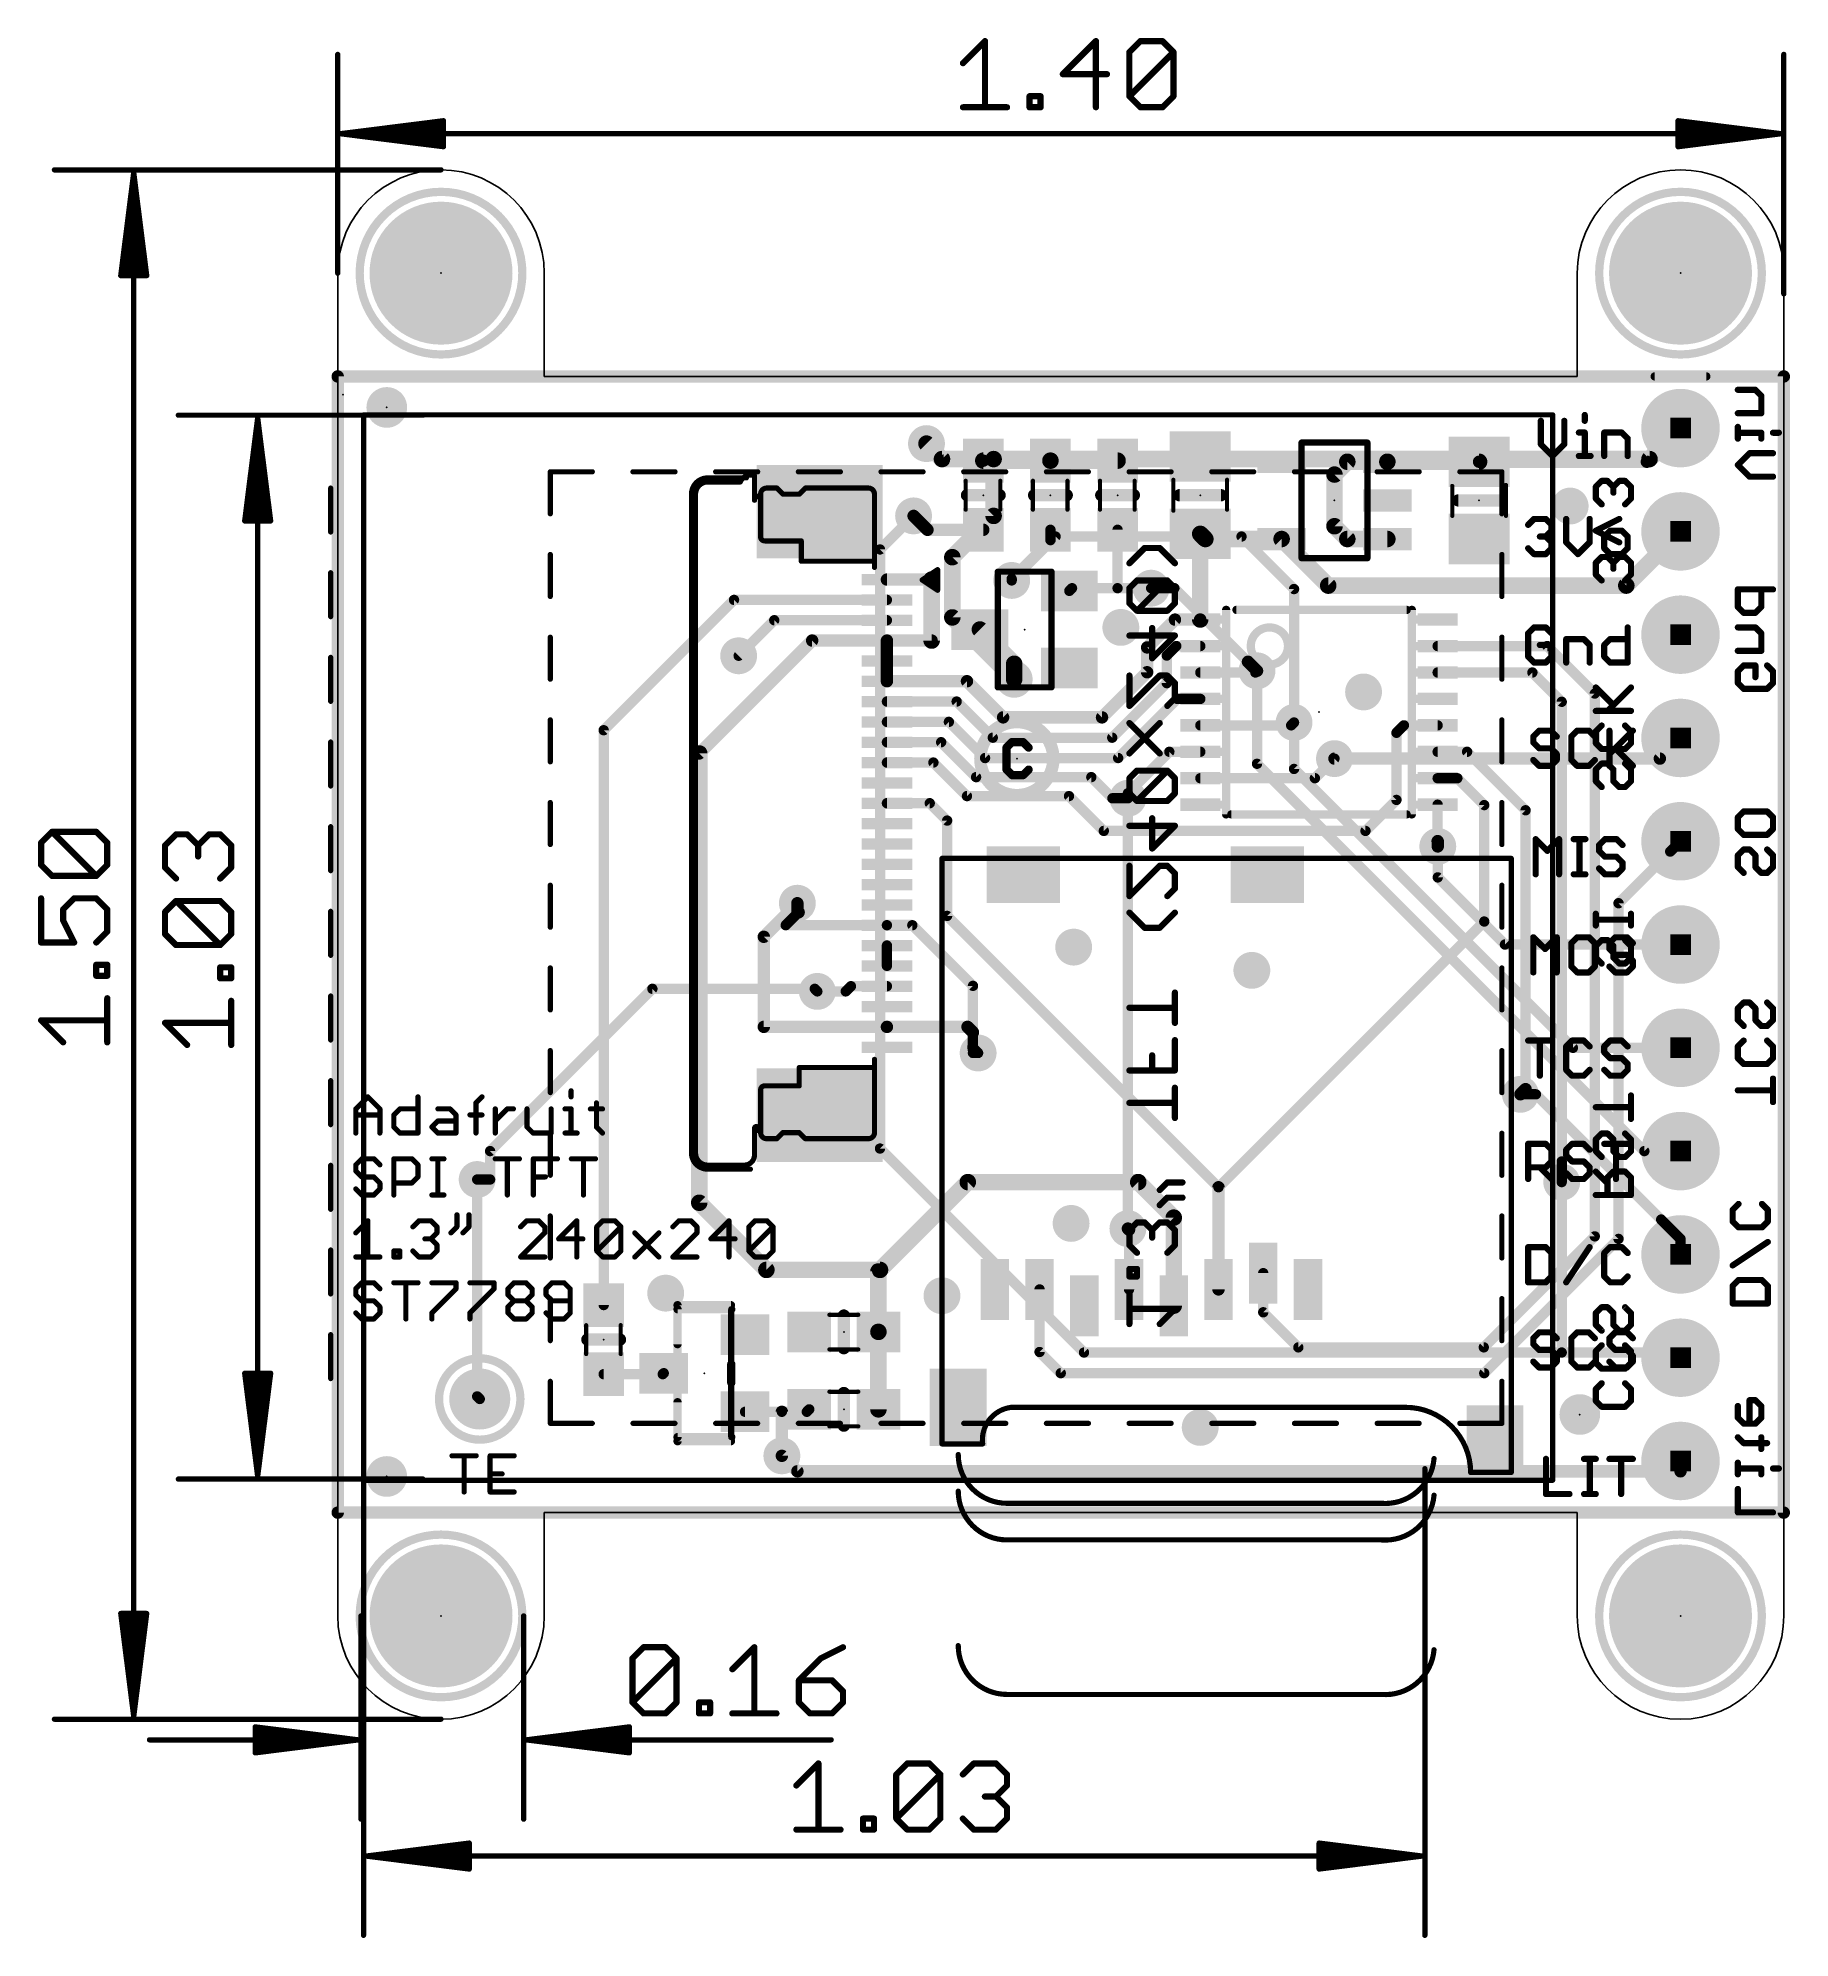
# Model space of a CAD drawing. Extents: x -7.4 to 35.7, y -10.5 to 36.3.
import ezdxf

# ---------------------------------------------------------------- set-up
doc = ezdxf.new("R2010")
doc.units = 0
for name, color, linetype in [('1', 12, 'CONTINUOUS'), ('16', 5, 'CONTINUOUS'), ('17', 110, 'CONTINUOUS'), ('18', 110, 'CONTINUOUS'), ('20', 53, 'CONTINUOUS'), ('21', 40, 'CONTINUOUS'), ('22', 6, 'CONTINUOUS'), ('23', 53, 'CONTINUOUS'), ('47', 253, 'CONTINUOUS'), ('51', 253, 'CONTINUOUS')]:
    doc.layers.add(name, color=color, linetype=linetype)

# ---------------------------------------------------------------- blocks, each defined once
blk = doc.blocks.new('RECT')
blk.add_solid([(-0.5, -0.5), (0.5, -0.5), (-0.5, 0.5), (0.5, 0.5)])
blk = doc.blocks.new('ROUNDP')
at = {"const_width": 0.5}
blk.add_lwpolyline([(0, -0.25, 1), (0, 0.25, 1), (0, -0.25)], format="xyb", dxfattribs=at)
blk = doc.blocks.new('PIE')
at = {"const_width": 0.5}
blk.add_lwpolyline([(0, -0.25, 1), (0, 0.25, 1), (0, -0.25)], format="xyb", dxfattribs=at)
blk = doc.blocks.new('ROUNDV')
at = {"const_width": 0.5}
blk.add_lwpolyline([(0, -0.25, 1), (0, 0.25, 1), (0, -0.25)], format="xyb", dxfattribs=at)

msp = doc.modelspace()

# ---------------------------------------------------------------- linework, layer by layer
at = {"layer": '1'}
for points, const_width in [([(0, 0), (0, 27.94)], 0.3048), ([(0, 27.94), (35.56, 27.94)], 0.3048), ([(35.56, 27.94), (35.56, 0)], 0.3048), ([(32.192, 25.842), (33.02, 26.67)], 0.3048), ([(14.898, 25.869), (14.478, 26.289)], 0.3048), ([(15.875, 25.869), (14.898, 25.869)], 0.3048), ([(17.526, 25.869), (15.875, 25.869)], 0.4064), ([(19.177, 25.869), (17.526, 25.869)], 0.4064), ([(24.511, 25.527), (24.826, 25.842)], 0.4064), ([(24.511, 24.257), (24.511, 25.527)], 0.4064), ([(24.826, 25.842), (25.811, 25.842)], 0.4064), ([(25.811, 25.842), (28.067, 25.842)], 0.4064), ([(28.067, 25.842), (32.192, 25.842)], 0.3048), ([(14.5025, 24.169), (14.1605, 24.511)], 0.3048), ([(15.875, 24.169), (14.5025, 24.169)], 0.3048), ([(24.826, 23.942), (24.511, 24.257)], 0.4064), ([(31.6865, 22.7965), (33.02, 24.13)], 0.4064), ([(17.526, 23.915), (16.5735, 22.9625)], 0.254), ([(17.526, 24.169), (17.526, 23.915)], 0.254), ([(19.177, 24.169), (19.177, 22.733)], 0.254), ([(21.336, 23.942), (21.209, 24.069)], 0.4064), ([(21.209, 24.069), (21.209, 21.9632)], 0.4064), ([(23.211, 23.942), (21.336, 23.942)], 0.4064), ([(23.211, 23.942), (24.3565, 22.7965)], 0.4064), ([(25.811, 23.942), (24.826, 23.942)], 0.4064), ([(14.605, 22.9455), (13.505, 22.9455)], 0.3048), ([(14.605, 21.4455), (14.605, 22.9455)], 0.4064), ([(16.5735, 22.9235), (16.5735, 22.9625)], 0.254), ([(24.3565, 22.7965), (31.6865, 22.7965)], 0.4064), ([(6.5405, 19.2405), (9.7455, 22.4455)], 0.254), ([(9.7455, 22.4455), (13.505, 22.4455)], 0.254), ([(17.991, 22.667), (18.057, 22.733)], 0.254), ([(18.057, 22.733), (19.177, 22.733)], 0.254), ([(19.177, 22.733), (20.0025, 22.733)], 0.254), ([(10.7344, 21.9455), (9.8592, 21.0703)], 0.254), ([(13.505, 21.9455), (10.7344, 21.9455)], 0.254), ([(19.9041, 21.2761), (20.588, 21.96)], 0.3048), ([(20.588, 21.96), (21.2058, 21.96)], 0.3048), ([(21.2058, 21.96), (21.209, 21.9632)], 0.3048), ([(21.209, 21.9632), (21.2122, 21.96)], 0.3048), ([(11.6665, 21.4455), (8.89, 18.669)], 0.3048), ([(13.505, 21.4455), (11.6665, 21.4455)], 0.3048), ([(13.505, 21.4455), (14.605, 21.4455)], 0.3048), ([(13.505, 20.9455), (13.505, 21.4455)], 0.3048), ([(15.791, 21.717), (16.6346, 20.8734)], 0.4064), ([(13.505, 20.4455), (13.505, 20.9455)], 0.3048), ([(16.6346, 20.8734), (16.6346, 20.4923)], 0.4064), ([(19.9041, 20.6661), (19.9041, 21.2761)], 0.3048), ([(20.6205, 21.31), (20.3867, 21.0762)], 0.254), ([(20.3867, 20.3983), (20.3867, 21.0762)], 0.254), ([(21.2122, 21.31), (20.6205, 21.31)], 0.254), ([(29.744, 21.31), (27.0478, 21.31)], 0.254), ([(30.9118, 20.1422), (29.744, 21.31)], 0.254), ([(13.505, 20.4455), (15.4735, 20.4455)], 0.3048), ([(16.3625, 19.5565), (15.4735, 20.4455)], 0.3048), ([(18.7945, 19.5565), (19.9041, 20.6661)], 0.3048), ([(21.2122, 20.66), (22.565, 20.66)], 0.254), ([(22.565, 20.66), (22.606, 20.701)], 0.254), ([(27.0478, 20.66), (29.378, 20.66)], 0.254), ([(29.378, 20.66), (30.099, 19.939)], 0.254), ([(19.0449, 19.0565), (20.3867, 20.3983)], 0.254), ([(19.1915, 18.5565), (20.645, 20.01)], 0.254), ([(20.645, 20.01), (21.2122, 20.01)], 0.254), ([(30.9118, 6.7934), (30.9118, 20.1422)], 0.254), ([(13.505, 19.9455), (15.2195, 19.9455)], 0.254), ([(16.1085, 19.0565), (15.2195, 19.9455)], 0.254), ([(18.7945, 19.5565), (16.3625, 19.5565)], 0.3048), ([(30.099, 19.939), (30.099, 8.5094)], 0.254), ([(6.5405, 5.1045), (6.5405, 19.2405)], 0.254), ([(13.505, 19.4455), (15.029, 19.4455)], 0.254), ([(15.918, 18.5565), (15.029, 19.4455)], 0.254), ([(19.0449, 19.0565), (16.1085, 19.0565)], 0.254), ([(21.2122, 19.36), (23.4454, 19.36)], 0.254), ([(23.4454, 19.36), (23.5164, 19.431)], 0.254), ([(26.218, 19.36), (26.035, 19.177)], 0.254), ([(26.035, 19.177), (26.035, 17.526)], 0.254), ([(27.0478, 19.36), (26.218, 19.36)], 0.254), ([(8.89, 18.669), (8.89, 7.62)], 0.4064), ([(13.505, 18.9455), (14.8385, 18.9455)], 0.254), ([(15.6977, 18.0863), (14.8385, 18.9455)], 0.254), ([(20.4502, 18.71), (19.431, 17.6908)], 0.254), ([(20.4502, 18.71), (21.2122, 18.71)], 0.254), ([(27.0478, 18.71), (27.772, 18.71)], 0.254), ([(27.772, 18.71), (29.21, 17.272)], 0.254), ([(14.648, 18.4455), (13.505, 18.4455)], 0.254), ([(15.4735, 17.62), (14.648, 18.4455)], 0.254), ([(19.1915, 18.5565), (15.918, 18.5565)], 0.254), ([(24.029, 18.06), (24.511, 18.542)], 0.254), ([(18.5307, 18.0863), (15.6977, 18.0863)], 0.254), ([(19.05, 17.567), (18.5307, 18.0863)], 0.254), ([(19.431, 17.567), (19.431, 17.6908)], 0.254), ([(21.2122, 18.06), (24.029, 18.06)], 0.254), ([(27.533, 18.06), (27.0478, 18.06)], 0.254), ([(27.533, 18.06), (28.194, 17.399)], 0.254), ([(13.505, 17.4455), (14.5585, 17.4455)], 0.254), ([(14.5585, 17.4455), (14.986, 17.018)], 0.254), ([(17.9825, 17.62), (15.4735, 17.62)], 0.254), ([(18.8385, 16.764), (17.9825, 17.62)], 0.254), ([(19.431, 17.567), (19.05, 17.567)], 0.254), ([(26.035, 17.526), (25.273, 16.764)], 0.254), ([(27.0478, 17.41), (27.0478, 16.5132)], 0.254), ([(28.194, 17.399), (28.194, 14.536)], 0.254), ([(29.21, 17.272), (29.21, 10.414)], 0.254), ([(14.986, 17.018), (14.986, 14.674)], 0.254), ([(25.273, 16.764), (18.8385, 16.764)], 0.254), ([(27.051, 16.51), (27.0478, 16.5132)], 0.3048), ([(27.051, 16.51), (27.051, 16.383)], 0.3048), ([(32.766, 16.256), (31.496, 14.986)], 0.254), ([(33.02, 16.51), (32.766, 16.256)], 0.254), ([(10.4775, 14.1605), (11.303, 14.986)], 0.3048), ([(11.303, 14.7955), (11.303, 14.986)], 0.3048), ([(31.496, 6.731), (31.496, 14.986)], 0.254), ([(11.0165, 14.4455), (11.3347, 14.7637)], 0.254), ([(13.505, 14.4455), (11.0165, 14.4455)], 0.254), ([(11.3347, 14.7637), (11.303, 14.7955)], 0.3048), ([(13.505, 14.4455), (14.1295, 14.4455)], 0.254), ([(14.1295, 14.4455), (15.621, 12.954)], 0.254), ([(14.986, 14.674), (21.659, 8.001)], 0.254), ([(28.194, 14.536), (21.659, 8.001)], 0.254), ([(28.194, 14.536), (28.194, 14.536)], 0.254), ([(10.4775, 14.1605), (10.4775, 11.9455)], 0.3048), ([(13.505, 13.9455), (13.505, 13.4455)], 0.254), ([(12.4928, 12.8178), (11.7943, 12.8178)], 0.254), ([(12.6205, 12.9455), (12.4928, 12.8178)], 0.254), ([(13.505, 12.9455), (12.6205, 12.9455)], 0.254), ([(15.621, 12.954), (15.621, 11.811)], 0.254), ([(13.505, 11.9455), (10.4775, 11.9455)], 0.3048), ([(13.505, 11.9455), (15.4865, 11.9455)], 0.3048), ([(15.4865, 11.9455), (15.621, 11.811)], 0.3048), ([(15.621, 11.811), (15.621, 11.3665)], 0.254), ([(15.748, 11.303), (15.6055, 11.4455)], 0.254), ([(15.621, 11.303), (15.748, 11.303)], 0.254), ([(29.083, 10.287), (29.21, 10.414)], 0.3048), ([(30.0986, 8.6356), (30.0986, 8.509)], 0.254), ([(30.099, 8.5094), (30.0986, 8.509)], 0.254), ([(30.0986, 8.509), (30.0986, 8.1276)], 0.254), ([(3.429, 8.1915), (3.429, 2.8575)], 0.254), ([(13.335, 5.969), (15.494, 8.128)], 0.4064), ([(15.494, 8.128), (19.685, 8.128)], 0.4064), ([(19.685, 8.128), (20.559, 7.254)], 0.4064), ([(21.659, 5.489), (21.659, 8.001)], 0.3048), ([(8.89, 7.62), (10.541, 5.969)], 0.4064), ([(19.459, 6.957), (19.431, 6.985)], 0.3048), ([(19.459, 5.489), (19.459, 6.957)], 0.254), ([(20.559, 7.254), (20.559, 5.089)], 0.4064), ([(28.1824, 4.064), (30.9118, 6.7934)], 0.254), ([(28.194, 3.429), (31.496, 6.731)], 0.254), ([(10.541, 5.969), (13.335, 5.969)], 0.4064), ([(13.296, 4.445), (13.296, 5.93)], 0.4064), ([(13.296, 5.93), (13.335, 5.969)], 0.3048), ([(17.259, 5.489), (17.259, 3.95)], 0.254), ([(22.759, 5.889), (22.759, 4.927)], 0.254), ([(22.759, 4.927), (23.622, 4.064)], 0.254), ([(13.296, 2.54), (13.296, 4.445)], 0.4064), ([(17.259, 3.95), (17.78, 3.429)], 0.254), ([(23.622, 4.064), (28.1824, 4.064)], 0.254), ([(6.5405, 3.4045), (7.9925, 3.4045)], 0.254), ([(7.9925, 3.4045), (8.017, 3.429)], 0.254), ([(17.78, 3.429), (28.194, 3.429)], 0.254), ([(3.429, 2.8575), (3.4925, 2.794)], 0.254), ([(10.017, 2.479), (10.922, 2.479)], 0.254), ([(10.922, 1.397), (10.922, 2.479)], 0.3048), ([(10.922, 2.479), (11.535, 2.479)], 0.254), ([(11.535, 2.479), (11.596, 2.54)], 0.254), ([(35.56, 0), (0, 0)], 0.3048)]:
    msp.add_lwpolyline(points, dxfattribs=dict(at, const_width=const_width))
for points, const_width in [([(0.0762, 27.94, 1), (-0.0762, 27.94)], 0.1524), ([(0, 28.0162, 1), (0, 27.8638)], 0.1524), ([(35.6362, 27.94, 1), (35.4838, 27.94)], 0.1524), ([(35.56, 27.8638, 1), (35.56, 28.0162)], 0.1524), ([(33.0739, 26.6161, 1), (32.9661, 26.7239)], 0.1524), ([(14.5319, 26.3429, 1), (14.4241, 26.2351)], 0.1524), ([(14.898, 25.9452, 1), (14.898, 25.7928)], 0.1524), ([(14.8441, 25.8151, 1), (14.9519, 25.9229)], 0.1524), ([(15.875, 25.9706, 1), (15.875, 25.7674)], 0.2032), ([(15.875, 25.7928, 1), (15.875, 25.9452)], 0.1524), ([(17.526, 25.9706, 1), (17.526, 25.7674)], 0.2032), ([(17.526, 25.7674, 1), (17.526, 25.9706)], 0.2032), ([(19.177, 25.7674, 1), (19.177, 25.9706)], 0.2032), ([(24.6126, 25.527, 1), (24.4094, 25.527)], 0.2032), ([(24.4392, 25.5988, 1), (24.5828, 25.4552)], 0.2032), ([(24.826, 25.9436, 1), (24.826, 25.7404)], 0.2032), ([(24.8978, 25.7702, 1), (24.7542, 25.9138)], 0.2032), ([(25.811, 25.9436, 1), (25.811, 25.7404)], 0.2032), ([(25.811, 25.7404, 1), (25.811, 25.9436)], 0.2032), ([(28.067, 25.9182, 1), (28.067, 25.7658)], 0.1524), ([(28.067, 25.7404, 1), (28.067, 25.9436)], 0.2032), ([(32.1381, 25.8959, 1), (32.2459, 25.7881)], 0.1524), ([(32.192, 25.7658, 1), (32.192, 25.9182)], 0.1524), ([(14.2144, 24.5649, 1), (14.1066, 24.4571)], 0.1524), ([(14.5025, 24.2452, 1), (14.5025, 24.0928)], 0.1524), ([(14.4486, 24.1151, 1), (14.5564, 24.2229)], 0.1524), ([(15.875, 24.0928, 1), (15.875, 24.2452)], 0.1524), ([(24.4094, 24.257, 1), (24.6126, 24.257)], 0.2032), ([(24.5828, 24.3288, 1), (24.4392, 24.1852)], 0.2032), ([(33.0918, 24.0582, 1), (32.9482, 24.2018)], 0.2032), ([(17.5895, 24.169, 1), (17.4625, 24.169)], 0.127), ([(17.4625, 23.915, 1), (17.5895, 23.915)], 0.127), ([(17.5709, 23.8701, 1), (17.4811, 23.9599)], 0.127), ([(19.2405, 24.169, 1), (19.1135, 24.169)], 0.127), ([(21.3106, 24.069, 1), (21.1074, 24.069)], 0.2032), ([(21.2808, 24.1408, 1), (21.1372, 23.9972)], 0.2032), ([(21.336, 24.0436, 1), (21.336, 23.8404)], 0.2032), ([(21.2642, 23.8702, 1), (21.4078, 24.0138)], 0.2032), ([(23.2828, 24.0138, 1), (23.1392, 23.8702)], 0.2032), ([(23.211, 23.8404, 1), (23.211, 24.0436)], 0.2032), ([(24.826, 24.0436, 1), (24.826, 23.8404)], 0.2032), ([(24.7542, 23.8702, 1), (24.8978, 24.0138)], 0.2032), ([(25.811, 23.8404, 1), (25.811, 24.0436)], 0.2032), ([(13.505, 23.0217, 1), (13.505, 22.8693)], 0.1524), ([(14.7066, 22.9455, 1), (14.5034, 22.9455)], 0.2032), ([(14.605, 22.8693, 1), (14.605, 23.0217)], 0.1524), ([(16.637, 22.9625, 1), (16.51, 22.9625)], 0.127), ([(16.5286, 23.0074, 1), (16.6184, 22.9176)], 0.127), ([(16.51, 22.9235, 1), (16.637, 22.9235)], 0.127), ([(24.3565, 22.8981, 1), (24.3565, 22.6949)], 0.2032), ([(24.2847, 22.7247, 1), (24.4283, 22.8683)], 0.2032), ([(31.6147, 22.8683, 1), (31.7583, 22.7247)], 0.2032), ([(31.6865, 22.6949, 1), (31.6865, 22.8981)], 0.2032), ([(9.7455, 22.509, 1), (9.7455, 22.382)], 0.127), ([(9.7904, 22.4006, 1), (9.7006, 22.4904)], 0.127), ([(13.505, 22.382, 1), (13.505, 22.509)], 0.127), ([(17.9461, 22.7119, 1), (18.0359, 22.6221)], 0.127), ([(18.057, 22.7965, 1), (18.057, 22.6695)], 0.127), ([(18.1019, 22.6881, 1), (18.0121, 22.7779)], 0.127), ([(19.177, 22.7965, 1), (19.177, 22.6695)], 0.127), ([(19.1135, 22.733, 1), (19.2405, 22.733)], 0.127), ([(19.177, 22.6695, 1), (19.177, 22.7965)], 0.127), ([(20.0025, 22.6695, 1), (20.0025, 22.7965)], 0.127), ([(10.7344, 22.009, 1), (10.7344, 21.882)], 0.127), ([(10.7793, 21.9006, 1), (10.6895, 21.9904)], 0.127), ([(13.505, 21.882, 1), (13.505, 22.009)], 0.127), ([(20.588, 22.0362, 1), (20.588, 21.8838)], 0.1524), ([(20.6419, 21.9061, 1), (20.5341, 22.0139)], 0.1524), ([(21.1074, 21.9632, 1), (21.3106, 21.9632)], 0.2032), ([(21.1519, 22.0139, 1), (21.2597, 21.9061)], 0.1524), ([(21.2629, 22.0171, 1), (21.1551, 21.9093)], 0.1524), ([(21.2629, 21.9093, 1), (21.1551, 22.0171)], 0.1524), ([(21.1583, 21.9061, 1), (21.2661, 22.0139)], 0.1524), ([(21.2058, 21.8838, 1), (21.2058, 22.0362)], 0.1524), ([(11.6665, 21.5217, 1), (11.6665, 21.3693)], 0.1524), ([(11.7204, 21.3916, 1), (11.6126, 21.4994)], 0.1524), ([(13.505, 21.5217, 1), (13.505, 21.3693)], 0.1524), ([(13.5812, 21.4455, 1), (13.4288, 21.4455)], 0.1524), ([(13.505, 21.3693, 1), (13.505, 21.5217)], 0.1524), ([(14.5034, 21.4455, 1), (14.7066, 21.4455)], 0.2032), ([(14.605, 21.3693, 1), (14.605, 21.5217)], 0.1524), ([(15.8628, 21.7888, 1), (15.7192, 21.6452)], 0.2032), ([(9.8143, 21.1152, 1), (9.9041, 21.0254)], 0.127), ([(13.5812, 20.9455, 1), (13.4288, 20.9455)], 0.1524), ([(16.7362, 20.8734, 1), (16.533, 20.8734)], 0.2032), ([(16.5628, 20.8016, 1), (16.7064, 20.9452)], 0.2032), ([(19.9803, 21.2761, 1), (19.8279, 21.2761)], 0.1524), ([(19.8502, 21.33, 1), (19.958, 21.2222)], 0.1524), ([(20.4502, 21.0762, 1), (20.3232, 21.0762)], 0.127), ([(20.3418, 21.1211, 1), (20.4316, 21.0313)], 0.127), ([(20.6205, 21.3735, 1), (20.6205, 21.2465)], 0.127), ([(20.6654, 21.2651, 1), (20.5756, 21.3549)], 0.127), ([(21.2122, 21.2465, 1), (21.2122, 21.3735)], 0.127), ([(27.0478, 21.3735, 1), (27.0478, 21.2465)], 0.127), ([(29.7889, 21.3549, 1), (29.6991, 21.2651)], 0.127), ([(29.744, 21.2465, 1), (29.744, 21.3735)], 0.127), ([(13.4288, 20.9455, 1), (13.5812, 20.9455)], 0.1524), ([(13.505, 20.5217, 1), (13.505, 20.3693)], 0.1524), ([(15.5274, 20.4994, 1), (15.4196, 20.3916)], 0.1524), ([(15.4735, 20.3693, 1), (15.4735, 20.5217)], 0.1524), ([(16.533, 20.4923, 1), (16.7362, 20.4923)], 0.2032), ([(19.8279, 20.6661, 1), (19.9803, 20.6661)], 0.1524), ([(19.958, 20.6122, 1), (19.8502, 20.72)], 0.1524), ([(21.2122, 20.7235, 1), (21.2122, 20.5965)], 0.127), ([(22.5201, 20.7049, 1), (22.6099, 20.6151)], 0.127), ([(22.6509, 20.6561, 1), (22.5611, 20.7459)], 0.127), ([(22.565, 20.5965, 1), (22.565, 20.7235)], 0.127), ([(27.0478, 20.7235, 1), (27.0478, 20.5965)], 0.127), ([(29.4229, 20.7049, 1), (29.3331, 20.6151)], 0.127), ([(29.378, 20.5965, 1), (29.378, 20.7235)], 0.127), ([(13.4288, 20.4455, 1), (13.5812, 20.4455)], 0.1524), ([(20.3232, 20.3983, 1), (20.4502, 20.3983)], 0.127), ([(20.4316, 20.3534, 1), (20.3418, 20.4432)], 0.127), ([(20.645, 20.0735, 1), (20.645, 19.9465)], 0.127), ([(20.6899, 19.9651, 1), (20.6001, 20.0549)], 0.127), ([(21.2122, 19.9465, 1), (21.2122, 20.0735)], 0.127), ([(30.9753, 20.1422, 1), (30.8483, 20.1422)], 0.127), ([(30.8669, 20.0973, 1), (30.9567, 20.1871)], 0.127), ([(13.505, 20.009, 1), (13.505, 19.882)], 0.127), ([(15.2644, 19.9904, 1), (15.1746, 19.9006)], 0.127), ([(15.2195, 19.882, 1), (15.2195, 20.009)], 0.127), ([(16.3625, 19.6327, 1), (16.3625, 19.4803)], 0.1524), ([(16.3086, 19.5026, 1), (16.4164, 19.6104)], 0.1524), ([(18.7406, 19.6104, 1), (18.8484, 19.5026)], 0.1524), ([(18.7945, 19.4803, 1), (18.7945, 19.6327)], 0.1524), ([(30.1625, 19.939, 1), (30.0355, 19.939)], 0.127), ([(30.0541, 19.8941, 1), (30.1439, 19.9839)], 0.127), ([(6.604, 19.2405, 1), (6.477, 19.2405)], 0.127), ([(6.4956, 19.2854, 1), (6.5854, 19.1956)], 0.127), ([(13.505, 19.509, 1), (13.505, 19.382)], 0.127), ([(15.0739, 19.4904, 1), (14.9841, 19.4006)], 0.127), ([(15.029, 19.382, 1), (15.029, 19.509)], 0.127), ([(16.1085, 19.12, 1), (16.1085, 18.993)], 0.127), ([(16.0636, 19.0116, 1), (16.1534, 19.1014)], 0.127), ([(19, 19.1014, 1), (19.0898, 19.0116)], 0.127), ([(19.0449, 18.993, 1), (19.0449, 19.12)], 0.127), ([(21.2122, 19.4235, 1), (21.2122, 19.2965)], 0.127), ([(23.4005, 19.4049, 1), (23.4903, 19.3151)], 0.127), ([(23.4454, 19.2965, 1), (23.4454, 19.4235)], 0.127), ([(23.5613, 19.3861, 1), (23.4715, 19.4759)], 0.127), ([(26.0985, 19.177, 1), (25.9715, 19.177)], 0.127), ([(25.9901, 19.2219, 1), (26.0799, 19.1321)], 0.127), ([(26.218, 19.4235, 1), (26.218, 19.2965)], 0.127), ([(26.2629, 19.3151, 1), (26.1731, 19.4049)], 0.127), ([(27.0478, 19.2965, 1), (27.0478, 19.4235)], 0.127), ([(8.9916, 18.669, 1), (8.7884, 18.669)], 0.2032), ([(8.8361, 18.7229, 1), (8.9439, 18.6151)], 0.1524), ([(13.505, 19.009, 1), (13.505, 18.882)], 0.127), ([(14.8834, 18.9904, 1), (14.7936, 18.9006)], 0.127), ([(14.8385, 18.882, 1), (14.8385, 19.009)], 0.127), ([(20.4502, 18.7735, 1), (20.4502, 18.6465)], 0.127), ([(20.4951, 18.6651, 1), (20.4053, 18.7549)], 0.127), ([(21.2122, 18.6465, 1), (21.2122, 18.7735)], 0.127), ([(27.0478, 18.7735, 1), (27.0478, 18.6465)], 0.127), ([(27.8169, 18.7549, 1), (27.7271, 18.6651)], 0.127), ([(27.772, 18.6465, 1), (27.772, 18.7735)], 0.127), ([(13.505, 18.509, 1), (13.505, 18.382)], 0.127), ([(14.6929, 18.4904, 1), (14.6031, 18.4006)], 0.127), ([(14.648, 18.382, 1), (14.648, 18.509)], 0.127), ([(15.918, 18.62, 1), (15.918, 18.493)], 0.127), ([(15.8731, 18.5116, 1), (15.9629, 18.6014)], 0.127), ([(19.1466, 18.6014, 1), (19.2364, 18.5116)], 0.127), ([(19.1915, 18.493, 1), (19.1915, 18.62)], 0.127), ([(24.5559, 18.4971, 1), (24.4661, 18.5869)], 0.127), ([(15.6977, 18.1498, 1), (15.6977, 18.0228)], 0.127), ([(15.6528, 18.0414, 1), (15.7426, 18.1312)], 0.127), ([(18.5756, 18.1312, 1), (18.4858, 18.0414)], 0.127), ([(18.5307, 18.0228, 1), (18.5307, 18.1498)], 0.127), ([(19.4945, 17.6908, 1), (19.3675, 17.6908)], 0.127), ([(19.3861, 17.7357, 1), (19.4759, 17.6459)], 0.127), ([(21.2122, 18.1235, 1), (21.2122, 17.9965)], 0.127), ([(23.9841, 18.1049, 1), (24.0739, 18.0151)], 0.127), ([(24.029, 17.9965, 1), (24.029, 18.1235)], 0.127), ([(27.0478, 18.1235, 1), (27.0478, 17.9965)], 0.127), ([(27.5779, 18.1049, 1), (27.4881, 18.0151)], 0.127), ([(27.533, 17.9965, 1), (27.533, 18.1235)], 0.127), ([(13.505, 17.509, 1), (13.505, 17.382)], 0.127), ([(14.6034, 17.4904, 1), (14.5136, 17.4006)], 0.127), ([(14.5585, 17.382, 1), (14.5585, 17.509)], 0.127), ([(15.4735, 17.6835, 1), (15.4735, 17.5565)], 0.127), ([(15.4286, 17.5751, 1), (15.5184, 17.6649)], 0.127), ([(18.0274, 17.6649, 1), (17.9376, 17.5751)], 0.127), ([(17.9825, 17.5565, 1), (17.9825, 17.6835)], 0.127), ([(19.05, 17.6305, 1), (19.05, 17.5035)], 0.127), ([(19.0051, 17.5221, 1), (19.0949, 17.6119)], 0.127), ([(19.3675, 17.567, 1), (19.4945, 17.567)], 0.127), ([(19.431, 17.5035, 1), (19.431, 17.6305)], 0.127), ([(25.9715, 17.526, 1), (26.0985, 17.526)], 0.127), ([(26.0799, 17.4811, 1), (25.9901, 17.5709)], 0.127), ([(27.1113, 17.41, 1), (26.9843, 17.41)], 0.127), ([(28.2575, 17.399, 1), (28.1305, 17.399)], 0.127), ([(28.1491, 17.3541, 1), (28.2389, 17.4439)], 0.127), ([(29.2735, 17.272, 1), (29.1465, 17.272)], 0.127), ([(29.1651, 17.2271, 1), (29.2549, 17.3169)], 0.127), ([(15.0495, 17.018, 1), (14.9225, 17.018)], 0.127), ([(14.9411, 16.9731, 1), (15.0309, 17.0629)], 0.127), ([(18.8385, 16.8275, 1), (18.8385, 16.7005)], 0.127), ([(18.7936, 16.7191, 1), (18.8834, 16.8089)], 0.127), ([(25.2281, 16.8089, 1), (25.3179, 16.7191)], 0.127), ([(25.273, 16.7005, 1), (25.273, 16.8275)], 0.127), ([(27.1017, 16.5671, 1), (26.9939, 16.4593)], 0.1524), ([(27.1272, 16.51, 1), (26.9748, 16.51)], 0.1524), ([(26.9748, 16.383, 1), (27.1272, 16.383)], 0.1524), ([(26.9843, 16.5132, 1), (27.1113, 16.5132)], 0.127), ([(26.9971, 16.4561, 1), (27.1049, 16.5639)], 0.1524), ([(32.7211, 16.3009, 1), (32.8109, 16.2111)], 0.127), ([(32.8109, 16.2111, 1), (32.7211, 16.3009)], 0.127), ([(33.0649, 16.4651, 1), (32.9751, 16.5549)], 0.127), ([(11.3792, 14.986, 1), (11.2268, 14.986)], 0.1524), ([(11.3569, 14.9321, 1), (11.2491, 15.0399)], 0.1524), ([(31.5595, 14.986, 1), (31.4325, 14.986)], 0.127), ([(31.4511, 15.0309, 1), (31.5409, 14.9411)], 0.127), ([(11.0165, 14.509, 1), (11.0165, 14.382)], 0.127), ([(10.9716, 14.4904, 1), (11.0614, 14.4006)], 0.127), ([(11.3569, 14.8494, 1), (11.2491, 14.7416)], 0.1524), ([(11.2268, 14.7955, 1), (11.3792, 14.7955)], 0.1524), ([(11.2809, 14.7099, 1), (11.3886, 14.8176)], 0.1524), ([(11.3797, 14.7188, 1), (11.2898, 14.8087)], 0.127), ([(13.505, 14.509, 1), (13.505, 14.382)], 0.127), ([(13.505, 14.382, 1), (13.505, 14.509)], 0.127), ([(14.1744, 14.4904, 1), (14.0846, 14.4006)], 0.127), ([(14.1295, 14.382, 1), (14.1295, 14.509)], 0.127), ([(15.0309, 14.7189, 1), (14.9411, 14.6291)], 0.127), ([(14.9225, 14.674, 1), (15.0495, 14.674)], 0.127), ([(28.2389, 14.5809, 1), (28.1491, 14.4911)], 0.127), ([(28.1305, 14.536, 1), (28.2575, 14.536)], 0.127), ([(28.2389, 14.4911, 1), (28.1491, 14.5809)], 0.127), ([(28.1491, 14.4911, 1), (28.2389, 14.5809)], 0.127), ([(10.5537, 14.1605, 1), (10.4013, 14.1605)], 0.1524), ([(10.4236, 14.2144, 1), (10.5314, 14.1066)], 0.1524), ([(13.5685, 13.9455, 1), (13.4415, 13.9455)], 0.127), ([(13.4415, 13.4455, 1), (13.5685, 13.4455)], 0.127), ([(11.7943, 12.8813, 1), (11.7943, 12.7543)], 0.127), ([(12.4479, 12.8627, 1), (12.5377, 12.7729)], 0.127), ([(12.4928, 12.7543, 1), (12.4928, 12.8813)], 0.127), ([(12.6205, 13.009, 1), (12.6205, 12.882)], 0.127), ([(12.6654, 12.9006, 1), (12.5756, 12.9904)], 0.127), ([(13.505, 12.882, 1), (13.505, 13.009)], 0.127), ([(15.6845, 12.954, 1), (15.5575, 12.954)], 0.127), ([(15.5761, 12.9091, 1), (15.6659, 12.9989)], 0.127), ([(10.4775, 12.0217, 1), (10.4775, 11.8693)], 0.1524), ([(10.4013, 11.9455, 1), (10.5537, 11.9455)], 0.1524), ([(13.505, 12.0217, 1), (13.505, 11.8693)], 0.1524), ([(13.505, 11.8693, 1), (13.505, 12.0217)], 0.1524), ([(15.5404, 11.9994, 1), (15.4326, 11.8916)], 0.1524), ([(15.4865, 11.8693, 1), (15.4865, 12.0217)], 0.1524), ([(15.5671, 11.7571, 1), (15.6749, 11.8649)], 0.1524), ([(15.6845, 11.811, 1), (15.5575, 11.811)], 0.127), ([(15.5575, 11.811, 1), (15.6845, 11.811)], 0.127), ([(15.6504, 11.4904, 1), (15.5606, 11.4006)], 0.127), ([(15.621, 11.3665, 1), (15.621, 11.2395)], 0.127), ([(15.5575, 11.3665, 1), (15.6845, 11.3665)], 0.127), ([(15.7031, 11.2581, 1), (15.7929, 11.3479)], 0.127), ([(15.748, 11.2395, 1), (15.748, 11.3665)], 0.127), ([(29.0291, 10.3409, 1), (29.1369, 10.2331)], 0.1524), ([(29.2639, 10.3601, 1), (29.1561, 10.4679)], 0.1524), ([(29.1465, 10.414, 1), (29.2735, 10.414)], 0.127), ([(30.1621, 8.6356, 1), (30.0351, 8.6356)], 0.127), ([(30.1621, 8.509, 1), (30.0351, 8.509)], 0.127), ([(30.0537, 8.5539, 1), (30.1435, 8.4641)], 0.127), ([(30.0351, 8.509, 1), (30.1621, 8.509)], 0.127), ([(30.0355, 8.5094, 1), (30.1625, 8.5094)], 0.127), ([(30.1439, 8.4645, 1), (30.0541, 8.5543)], 0.127), ([(3.4925, 8.1915, 1), (3.3655, 8.1915)], 0.127), ([(15.494, 8.2296, 1), (15.494, 8.0264)], 0.2032), ([(15.5658, 8.0562, 1), (15.4222, 8.1998)], 0.2032), ([(19.7568, 8.1998, 1), (19.6132, 8.0562)], 0.2032), ([(19.685, 8.0264, 1), (19.685, 8.2296)], 0.2032), ([(21.7352, 8.001, 1), (21.5828, 8.001)], 0.1524), ([(21.6141, 8.0459, 1), (21.7039, 7.9561)], 0.127), ([(21.6141, 7.9561, 1), (21.7039, 8.0459)], 0.127), ([(30.0351, 8.1276, 1), (30.1621, 8.1276)], 0.127), ([(8.7884, 7.62, 1), (8.9916, 7.62)], 0.2032), ([(8.9618, 7.6918, 1), (8.8182, 7.5482)], 0.2032), ([(19.4849, 7.0389, 1), (19.3771, 6.9311)], 0.1524), ([(19.4051, 6.9031, 1), (19.5129, 7.0109)], 0.1524), ([(19.5225, 6.957, 1), (19.3955, 6.957)], 0.127), ([(20.6606, 7.254, 1), (20.4574, 7.254)], 0.2032), ([(20.4872, 7.1822, 1), (20.6308, 7.3258)], 0.2032), ([(30.8483, 6.7934, 1), (30.9753, 6.7934)], 0.127), ([(30.9567, 6.7485, 1), (30.8669, 6.8383)], 0.127), ([(31.4325, 6.731, 1), (31.5595, 6.731)], 0.127), ([(31.5409, 6.6861, 1), (31.4511, 6.7759)], 0.127), ([(10.541, 6.0706, 1), (10.541, 5.8674)], 0.2032), ([(10.4692, 5.8972, 1), (10.6128, 6.0408)], 0.2032), ([(13.3976, 5.93, 1), (13.1944, 5.93)], 0.2032), ([(13.2632, 6.0408, 1), (13.4068, 5.8972)], 0.2032), ([(13.3889, 5.9151, 1), (13.2811, 6.0229)], 0.1524), ([(13.335, 5.8674, 1), (13.335, 6.0706)], 0.2032), ([(13.2421, 5.9839, 1), (13.3499, 5.8761)], 0.1524), ([(17.3225, 5.489, 1), (17.1955, 5.489)], 0.127), ([(22.8225, 5.889, 1), (22.6955, 5.889)], 0.127), ([(6.477, 5.1045, 1), (6.604, 5.1045)], 0.127), ([(19.3955, 5.489, 1), (19.5225, 5.489)], 0.127), ([(20.4574, 5.089, 1), (20.6606, 5.089)], 0.2032), ([(21.5828, 5.489, 1), (21.7352, 5.489)], 0.1524), ([(22.8039, 4.9719, 1), (22.7141, 4.8821)], 0.127), ([(22.6955, 4.927, 1), (22.8225, 4.927)], 0.127), ([(13.3976, 4.445, 1), (13.1944, 4.445)], 0.2032), ([(13.1944, 4.445, 1), (13.3976, 4.445)], 0.2032), ([(17.3039, 3.9949, 1), (17.2141, 3.9051)], 0.127), ([(17.1955, 3.95, 1), (17.3225, 3.95)], 0.127), ([(23.622, 4.1275, 1), (23.622, 4.0005)], 0.127), ([(23.5771, 4.0191, 1), (23.6669, 4.1089)], 0.127), ([(28.1375, 4.1089, 1), (28.2273, 4.0191)], 0.127), ([(28.1824, 4.0005, 1), (28.1824, 4.1275)], 0.127), ([(6.5405, 3.468, 1), (6.5405, 3.341)], 0.127), ([(7.9476, 3.4494, 1), (8.0374, 3.3596)], 0.127), ([(8.0619, 3.3841, 1), (7.9721, 3.4739)], 0.127), ([(7.9925, 3.341, 1), (7.9925, 3.468)], 0.127), ([(17.78, 3.4925, 1), (17.78, 3.3655)], 0.127), ([(17.7351, 3.3841, 1), (17.8249, 3.4739)], 0.127), ([(28.1491, 3.4739, 1), (28.2389, 3.3841)], 0.127), ([(28.194, 3.3655, 1), (28.194, 3.4925)], 0.127), ([(3.4739, 2.9024, 1), (3.3841, 2.8126)], 0.127), ([(3.3655, 2.8575, 1), (3.4925, 2.8575)], 0.127), ([(3.4476, 2.7491, 1), (3.5374, 2.8389)], 0.127), ([(10.017, 2.5425, 1), (10.017, 2.4155)], 0.127), ([(10.9982, 2.479, 1), (10.8458, 2.479)], 0.1524), ([(10.922, 2.5425, 1), (10.922, 2.4155)], 0.127), ([(10.922, 2.4155, 1), (10.922, 2.5425)], 0.127), ([(11.4901, 2.5239, 1), (11.5799, 2.4341)], 0.127), ([(11.535, 2.4155, 1), (11.535, 2.5425)], 0.127), ([(11.6409, 2.4951, 1), (11.5511, 2.5849)], 0.127), ([(13.1944, 2.54, 1), (13.3976, 2.54)], 0.2032), ([(10.8458, 1.397, 1), (10.9982, 1.397)], 0.1524), ([(0, 0.0762, 1), (0, -0.0762)], 0.1524), ([(-0.0762, 0, 1), (0.0762, 0)], 0.1524), ([(35.4838, 0, 1), (35.6362, 0)], 0.1524), ([(35.56, -0.0762, 1), (35.56, 0.0762)], 0.1524)]:
    msp.add_lwpolyline(points, format="xyb", dxfattribs=dict(at, const_width=const_width))
at = {"layer": '16'}
for points, const_width in [([(0, 0), (0, 27.94)], 0.3048), ([(0, 27.94), (35.56, 27.94)], 0.3048), ([(35.56, 27.94), (35.56, 0)], 0.3048), ([(32.258, 25.908), (33.02, 26.67)], 0.4064), ([(14.478, 26.289), (14.859, 25.908)], 0.4064), ([(16.129, 25.908), (14.859, 25.908)], 0.4064), ([(16.129, 24.511), (16.129, 25.908)], 0.4064), ([(16.129, 25.908), (32.258, 25.908)], 0.4064), ([(14.1605, 24.511), (13.335, 23.6855)], 0.254), ([(15.113, 23.495), (16.129, 24.511)], 0.4064), ([(16.5735, 22.9235), (17.653, 24.003)], 0.254), ([(17.653, 24.003), (22.225, 24.003)], 0.254), ([(22.225, 24.003), (23.5164, 22.7116)], 0.254), ([(13.335, 23.6855), (13.335, 8.9535)], 0.254), ([(15.113, 22.0139), (15.113, 23.495)], 0.4064), ([(20.0025, 22.733), (20.574, 22.733)], 0.254), ([(22.3838, 20.9232), (20.574, 22.733)], 0.254), ([(23.5164, 22.7116), (23.5164, 19.431)], 0.254), ([(16.6346, 20.4923), (15.113, 22.0139)], 0.4064), ([(22.606, 20.701), (22.3838, 20.9232)], 0.3048), ([(22.606, 20.701), (22.606, 18.415)], 0.254), ([(23.5164, 19.431), (23.5164, 18.288)], 0.254), ([(32.512, 18.542), (33.02, 19.05)], 0.3048), ([(24.511, 18.542), (32.512, 18.542)], 0.3048), ([(22.606, 18.415), (32.131, 8.89)], 0.254), ([(23.5164, 18.288), (30.3744, 11.43)], 0.254), ([(19.431, 6.985), (19.431, 17.567)], 0.254), ([(27.051, 16.383), (27.051, 15.621)], 0.254), ([(27.051, 15.621), (28.702, 13.97)], 0.254), ([(28.702, 13.97), (33.02, 13.97)], 0.254), ([(7.7378, 12.8813), (3.7465, 8.89)], 0.254), ([(11.7308, 12.8813), (7.7378, 12.8813)], 0.254), ([(11.7943, 12.8178), (11.7308, 12.8813)], 0.254), ([(30.3744, 11.43), (33.02, 11.43)], 0.254), ([(29.464, 10.287), (29.083, 10.287)], 0.254), ([(32.5438, 7.2073), (29.464, 10.287)], 0.254), ([(3.7465, 8.89), (3.7465, 8.1915)], 0.254), ([(13.335, 8.9535), (18.3515, 3.937)], 0.254), ([(32.131, 8.89), (33.02, 8.89)], 0.254), ([(3.7465, 8.1915), (3.429, 8.1915)], 0.254), ([(30.0986, 8.1276), (30.0986, 3.9374)], 0.254), ([(32.7343, 7.0168), (32.5438, 7.2073)], 0.254), ([(33.02, 6.731), (32.7343, 7.0168)], 0.254), ([(33.02, 6.35), (33.02, 6.731)], 0.254), ([(18.3515, 3.937), (30.099, 3.937)], 0.254), ([(30.0986, 3.9374), (30.099, 3.937)], 0.254), ([(30.099, 3.937), (32.893, 3.937)], 0.254), ([(32.893, 3.937), (33.02, 3.81)], 0.254), ([(11.303, 1.016), (10.922, 1.397)], 0.3048), ([(33.02, 1.27), (33.02, 1.016)], 0.3048), ([(33.02, 1.016), (11.303, 1.016)], 0.3048), ([(33.02, 1.016), (33.02, 1.016)], 0.3048), ([(35.56, 0), (0, 0)], 0.3048)]:
    msp.add_lwpolyline(points, dxfattribs=dict(at, const_width=const_width))
for points, const_width in [([(0.0762, 27.94, 1), (-0.0762, 27.94)], 0.1524), ([(0, 28.0162, 1), (0, 27.8638)], 0.1524), ([(35.6362, 27.94, 1), (35.4838, 27.94)], 0.1524), ([(35.56, 27.8638, 1), (35.56, 28.0162)], 0.1524), ([(33.0918, 26.5982, 1), (32.9482, 26.7418)], 0.2032), ([(14.5498, 26.3608, 1), (14.4062, 26.2172)], 0.2032), ([(14.859, 26.0096, 1), (14.859, 25.8064)], 0.2032), ([(14.7872, 25.8362, 1), (14.9308, 25.9798)], 0.2032), ([(16.2306, 25.908, 1), (16.0274, 25.908)], 0.2032), ([(16.129, 26.0096, 1), (16.129, 25.8064)], 0.2032), ([(16.129, 25.8064, 1), (16.129, 26.0096)], 0.2032), ([(32.1862, 25.9798, 1), (32.3298, 25.8362)], 0.2032), ([(32.258, 25.8064, 1), (32.258, 26.0096)], 0.2032), ([(14.2054, 24.4661, 1), (14.1156, 24.5559)], 0.127), ([(16.0274, 24.511, 1), (16.2306, 24.511)], 0.2032), ([(16.2008, 24.4392, 1), (16.0572, 24.5828)], 0.2032), ([(17.653, 24.0665, 1), (17.653, 23.9395)], 0.127), ([(17.6979, 23.9581, 1), (17.6081, 24.0479)], 0.127), ([(22.2699, 24.0479, 1), (22.1801, 23.9581)], 0.127), ([(22.225, 23.9395, 1), (22.225, 24.0665)], 0.127), ([(13.3985, 23.6855, 1), (13.2715, 23.6855)], 0.127), ([(13.2901, 23.7304, 1), (13.3799, 23.6406)], 0.127), ([(15.2146, 23.495, 1), (15.0114, 23.495)], 0.2032), ([(15.0412, 23.5668, 1), (15.1848, 23.4232)], 0.2032), ([(16.5286, 22.9684, 1), (16.6184, 22.8786)], 0.127), ([(20.0025, 22.7965, 1), (20.0025, 22.6695)], 0.127), ([(20.6189, 22.7779, 1), (20.5291, 22.6881)], 0.127), ([(20.574, 22.6695, 1), (20.574, 22.7965)], 0.127), ([(23.5799, 22.7116, 1), (23.4529, 22.7116)], 0.127), ([(23.4715, 22.6667, 1), (23.5613, 22.7565)], 0.127), ([(15.0114, 22.0139, 1), (15.2146, 22.0139)], 0.2032), ([(15.1848, 22.0857, 1), (15.0412, 21.9421)], 0.2032), ([(22.4376, 20.9771, 1), (22.3299, 20.8694)], 0.1524), ([(22.3388, 20.8783, 1), (22.4287, 20.9682)], 0.127), ([(16.5628, 20.4205, 1), (16.7064, 20.5641)], 0.2032), ([(22.5521, 20.6471, 1), (22.6599, 20.7549)], 0.1524), ([(22.6695, 20.701, 1), (22.5425, 20.701)], 0.127), ([(23.5799, 19.431, 1), (23.4529, 19.431)], 0.127), ([(23.4529, 19.431, 1), (23.5799, 19.431)], 0.127), ([(33.0739, 18.9961, 1), (32.9661, 19.1039)], 0.1524), ([(24.511, 18.6182, 1), (24.511, 18.4658)], 0.1524), ([(32.512, 18.4658, 1), (32.512, 18.6182)], 0.1524), ([(22.6509, 18.4599, 1), (22.5611, 18.3701)], 0.127), ([(22.5425, 18.415, 1), (22.6695, 18.415)], 0.127), ([(23.5613, 18.3329, 1), (23.4715, 18.2431)], 0.127), ([(23.4529, 18.288, 1), (23.5799, 18.288)], 0.127), ([(32.4581, 18.5959, 1), (32.5659, 18.4881)], 0.1524), ([(19.4945, 17.567, 1), (19.3675, 17.567)], 0.127), ([(27.1145, 16.383, 1), (26.9875, 16.383)], 0.127), ([(27.0959, 15.6659, 1), (27.0061, 15.5761)], 0.127), ([(26.9875, 15.621, 1), (27.1145, 15.621)], 0.127), ([(28.702, 14.0335, 1), (28.702, 13.9065)], 0.127), ([(28.6571, 13.9251, 1), (28.7469, 14.0149)], 0.127), ([(33.02, 13.9065, 1), (33.02, 14.0335)], 0.127), ([(7.7378, 12.9448, 1), (7.7378, 12.8178)], 0.127), ([(7.7827, 12.8364, 1), (7.6929, 12.9262)], 0.127), ([(11.7757, 12.9262, 1), (11.6859, 12.8364)], 0.127), ([(11.7308, 12.8178, 1), (11.7308, 12.9448)], 0.127), ([(11.7494, 12.7729, 1), (11.8392, 12.8627)], 0.127), ([(30.3744, 11.4935, 1), (30.3744, 11.3665)], 0.127), ([(30.3295, 11.3851, 1), (30.4193, 11.4749)], 0.127), ([(33.02, 11.3665, 1), (33.02, 11.4935)], 0.127), ([(29.083, 10.3505, 1), (29.083, 10.2235)], 0.127), ([(29.5089, 10.3319, 1), (29.4191, 10.2421)], 0.127), ([(29.464, 10.2235, 1), (29.464, 10.3505)], 0.127), ([(3.81, 8.89, 1), (3.683, 8.89)], 0.127), ([(3.7016, 8.9349, 1), (3.7914, 8.8451)], 0.127), ([(13.3799, 8.9984, 1), (13.2901, 8.9086)], 0.127), ([(13.2715, 8.9535, 1), (13.3985, 8.9535)], 0.127), ([(32.131, 8.9535, 1), (32.131, 8.8265)], 0.127), ([(32.0861, 8.8451, 1), (32.1759, 8.9349)], 0.127), ([(33.02, 8.8265, 1), (33.02, 8.9535)], 0.127), ([(3.429, 8.255, 1), (3.429, 8.128)], 0.127), ([(3.683, 8.1915, 1), (3.81, 8.1915)], 0.127), ([(3.7465, 8.128, 1), (3.7465, 8.255)], 0.127), ([(30.1621, 8.1276, 1), (30.0351, 8.1276)], 0.127), ([(19.3675, 6.985, 1), (19.4945, 6.985)], 0.127), ([(32.5887, 7.2522, 1), (32.4988, 7.1623)], 0.127), ([(32.4988, 7.1623, 1), (32.5887, 7.2522)], 0.127), ([(32.7792, 7.0617, 1), (32.6893, 6.9718)], 0.127), ([(32.6893, 6.9718, 1), (32.7792, 7.0617)], 0.127), ([(33.0835, 6.731, 1), (32.9565, 6.731)], 0.127), ([(32.9751, 6.6861, 1), (33.0649, 6.7759)], 0.127), ([(32.9565, 6.35, 1), (33.0835, 6.35)], 0.127), ([(18.3515, 4.0005, 1), (18.3515, 3.8735)], 0.127), ([(18.3066, 3.8921, 1), (18.3964, 3.9819)], 0.127), ([(30.1435, 3.9823, 1), (30.0537, 3.8925)], 0.127), ([(30.0351, 3.9374, 1), (30.1621, 3.9374)], 0.127), ([(30.099, 4.0005, 1), (30.099, 3.8735)], 0.127), ([(30.0541, 3.8921, 1), (30.1439, 3.9819)], 0.127), ([(30.099, 3.8735, 1), (30.099, 4.0005)], 0.127), ([(32.9379, 3.9819, 1), (32.8481, 3.8921)], 0.127), ([(32.893, 3.8735, 1), (32.893, 4.0005)], 0.127), ([(32.9751, 3.7651, 1), (33.0649, 3.8549)], 0.127), ([(10.9759, 1.4509, 1), (10.8681, 1.3431)], 0.1524), ([(33.0962, 1.27, 1), (32.9438, 1.27)], 0.1524), ([(11.303, 1.0922, 1), (11.303, 0.9398)], 0.1524), ([(11.2491, 0.9621, 1), (11.3569, 1.0699)], 0.1524), ([(32.9661, 1.0699, 1), (33.0739, 0.9621)], 0.1524), ([(32.9438, 1.016, 1), (33.0962, 1.016)], 0.1524), ([(33.0739, 0.9621, 1), (32.9661, 1.0699)], 0.1524), ([(33.02, 0.9398, 1), (33.02, 1.0922)], 0.1524), ([(0, 0.0762, 1), (0, -0.0762)], 0.1524), ([(-0.0762, 0, 1), (0.0762, 0)], 0.1524), ([(35.4838, 0, 1), (35.6362, 0)], 0.1524), ([(35.56, -0.0762, 1), (35.56, 0.0762)], 0.1524)]:
    msp.add_lwpolyline(points, format="xyb", dxfattribs=dict(at, const_width=const_width))
at = {"layer": '20'}
for p, q in [((0, 30.48), (0, -2.54)), ((5.08, 27.94), (5.08, 30.48)), ((30.48, 30.48), (30.48, 27.94)), ((35.56, -2.54), (35.56, 30.48)), ((30.48, 27.94), (5.08, 27.94)), ((5.08, -2.54), (5.08, 0)), ((5.08, 0), (30.48, 0)), ((30.48, 0), (30.48, -2.54))]:
    msp.add_line(p, q, dxfattribs=at)
for centre, start, end in [((2.54, 30.48), 90, 180), ((2.54, 30.48), 0, 90), ((33.02, 30.48), 90, 180), ((33.02, 30.48), 0, 90), ((2.54, -2.54), 180, 270), ((2.54, -2.54), 270, 0), ((33.02, -2.54), 180, 270), ((33.02, -2.54), 270, 0)]:
    msp.add_arc(centre, 2.54, start, end, dxfattribs=at)
at = {"layer": '21'}
for points, const_width in [([(2.54, 28.48, 1), (2.54, 32.48, 1), (2.54, 28.48)], 0.2032), ([(33.02, 28.48, 1), (33.02, 32.48, 1), (33.02, 28.48)], 0.2032), ([(29.6236, 26.8485, 1), (29.5474, 26.8485)], 0.0762), ([(30.1998, 26.8485, 1), (30.1236, 26.8485)], 0.0762), ([(30.521, 26.5985, 1), (30.521, 26.5223)], 0.0762), ([(30.7032, 26.9926, 1), (30.627, 26.9926)], 0.0762), ([(30.627, 26.8485, 1), (30.7032, 26.8485)], 0.0762), ([(30.7032, 26.5604, 1), (30.627, 26.5604)], 0.0762), ([(30.6651, 26.5223, 1), (30.6651, 26.5985)], 0.0762), ([(31.1828, 26.5604, 1), (31.1066, 26.5604)], 0.0762), ([(31.1447, 26.5985, 1), (31.1447, 26.5223)], 0.0762), ([(31.6038, 26.5874, 1), (31.5499, 26.5335)], 0.0762), ([(31.5768, 26.5223, 1), (31.5768, 26.5985)], 0.0762), ([(23.701, 26.3521, 1), (23.701, 26.2759)], 0.0762), ([(23.7391, 26.314, 1), (23.6629, 26.314)], 0.0762), ([(23.6629, 26.22, 1), (23.7391, 26.22)], 0.0762), ([(25.3591, 26.314, 1), (25.2829, 26.314)], 0.0762), ([(25.2829, 26.22, 1), (25.3591, 26.22)], 0.0762), ([(25.321, 26.2759, 1), (25.321, 26.3521)], 0.0762), ([(29.6124, 26.2993, 1), (29.5585, 26.2454)], 0.0762), ([(29.5474, 26.2723, 1), (29.6236, 26.2723)], 0.0762), ([(30.1236, 26.2723, 1), (30.1998, 26.2723)], 0.0762), ([(30.1886, 26.2454, 1), (30.1348, 26.2993)], 0.0762), ([(31.759, 26.4164, 1), (31.6828, 26.4164)], 0.0762), ([(31.694, 26.3894, 1), (31.7478, 26.4433)], 0.0762), ([(29.8467, 26.0111, 1), (29.9005, 25.9573)], 0.0762), ([(29.8467, 25.9573, 1), (29.9005, 26.0111)], 0.0762), ([(30.521, 26.0223, 1), (30.521, 25.9461)], 0.0762), ([(30.627, 25.9842, 1), (30.7032, 25.9842)], 0.0762), ([(30.8091, 25.9461, 1), (30.8091, 26.0223)], 0.0762), ([(31.1066, 25.9842, 1), (31.1828, 25.9842)], 0.0762), ([(31.6828, 25.9842, 1), (31.759, 25.9842)], 0.0762), ([(9.099, 25.4455, 0.4142), (8.699, 25.0455)], 0.127), ([(9.099, 25.4773, 1), (9.099, 25.4138)], 0.0635), ([(9.099, 25.4138, 1), (9.099, 25.4773)], 0.0635), ([(10.049, 25.4138, 1), (10.049, 25.4773)], 0.0635), ([(23.7391, 25.414, 1), (23.6629, 25.414)], 0.0762), ([(25.3591, 25.414, 1), (25.2829, 25.414)], 0.0762), ([(25.2829, 25.32, 1), (25.3591, 25.32)], 0.0762), ([(8.7308, 25.0455, 1), (8.6672, 25.0455)], 0.0635), ([(8.6672, 25.0455, 1), (8.7308, 25.0455)], 0.0635), ([(15.475, 25.0952, 1), (15.475, 24.9428)], 0.1524), ([(16.275, 24.9428, 1), (16.275, 25.0952)], 0.1524), ([(17.126, 25.0952, 1), (17.126, 24.9428)], 0.1524), ([(17.926, 24.9428, 1), (17.926, 25.0952)], 0.1524), ([(18.777, 25.0952, 1), (18.777, 24.9428)], 0.1524), ([(19.577, 24.9428, 1), (19.577, 25.0952)], 0.1524), ([(20.701, 25.0952, 1), (20.701, 24.9428)], 0.1524), ([(21.717, 24.9428, 1), (21.717, 25.0952)], 0.1524), ([(27.559, 24.9682, 1), (27.559, 24.8158)], 0.1524), ([(28.575, 24.8158, 1), (28.575, 24.9682)], 0.1524), ([(23.6629, 24.37, 1), (23.7391, 24.37)], 0.0762), ([(25.3591, 24.464, 1), (25.2829, 24.464)], 0.0762), ([(25.2829, 24.37, 1), (25.3591, 24.37)], 0.0762), ([(29.2467, 24.3184, 1), (29.3006, 24.2645)], 0.0762), ([(29.4177, 24.4736, 1), (29.4177, 24.3974)], 0.0762), ([(29.4446, 24.4086, 1), (29.3908, 24.4625)], 0.0762), ([(29.7328, 24.4625, 1), (29.6789, 24.4086)], 0.0762), ([(29.7058, 24.3974, 1), (29.7058, 24.4736)], 0.0762), ([(29.888, 24.2915, 1), (29.8118, 24.2915)], 0.0762), ([(29.8229, 24.2645, 1), (29.8768, 24.3184)], 0.0762), ([(30.2473, 24.4355, 1), (30.1711, 24.4355)], 0.0762), ([(30.8235, 24.4355, 1), (30.7473, 24.4355)], 0.0762), ([(29.5618, 24.0415, 1), (29.5618, 23.9653)], 0.0762), ([(29.7328, 24.0303, 1), (29.6789, 23.9764)], 0.0762), ([(29.6789, 24.0303, 1), (29.7328, 23.9764)], 0.0762), ([(29.7058, 23.9653, 1), (29.7058, 24.0415)], 0.0762), ([(29.8118, 24.1474, 1), (29.888, 24.1474)], 0.0762), ([(29.888, 23.8593, 1), (29.8118, 23.8593)], 0.0762), ([(29.8768, 24.1205, 1), (29.8229, 24.1744)], 0.0762), ([(29.8229, 23.8324, 1), (29.8768, 23.8863)], 0.0762), ([(30.2361, 23.8863, 1), (30.1822, 23.8324)], 0.0762), ([(30.1711, 23.8593, 1), (30.2473, 23.8593)], 0.0762), ([(30.7473, 23.8593, 1), (30.8235, 23.8593)], 0.0762), ([(30.8123, 23.8324, 1), (30.7584, 23.8863)], 0.0762), ([(31.1177, 24.0303, 1), (31.1716, 23.9764)], 0.0762), ([(31.1828, 24.0034, 1), (31.1066, 24.0034)], 0.0762), ([(31.2887, 24.1855, 1), (31.2887, 24.1093)], 0.0762), ([(31.3157, 24.1205, 1), (31.2618, 24.1744)], 0.0762), ([(31.6038, 24.1744, 1), (31.5499, 24.1205)], 0.0762), ([(31.5769, 24.1093, 1), (31.5769, 24.1855)], 0.0762), ([(31.759, 24.0034, 1), (31.6828, 24.0034)], 0.0762), ([(31.694, 23.9764, 1), (31.7478, 24.0303)], 0.0762), ([(23.7391, 23.564, 1), (23.6629, 23.564)], 0.0762), ([(23.701, 23.5081, 1), (23.701, 23.4319)], 0.0762), ([(23.6629, 23.47, 1), (23.7391, 23.47)], 0.0762), ([(25.3591, 23.564, 1), (25.2829, 23.564)], 0.0762), ([(25.2829, 23.47, 1), (25.3591, 23.47)], 0.0762), ([(25.321, 23.4319, 1), (25.321, 23.5081)], 0.0762), ([(29.3006, 23.7422, 1), (29.2467, 23.6883)], 0.0762), ([(29.4177, 23.6093, 1), (29.4177, 23.5331)], 0.0762), ([(29.3908, 23.5443, 1), (29.4446, 23.5981)], 0.0762), ([(29.6789, 23.5981, 1), (29.7328, 23.5443)], 0.0762), ([(29.7058, 23.5331, 1), (29.7058, 23.6093)], 0.0762), ([(29.8118, 23.7153, 1), (29.888, 23.7153)], 0.0762), ([(29.8768, 23.6883, 1), (29.8229, 23.7422)], 0.0762), ([(30.4703, 23.5981, 1), (30.5242, 23.5443)], 0.0762), ([(30.4703, 23.5443, 1), (30.5242, 23.5981)], 0.0762), ([(31.1716, 23.7422, 1), (31.1177, 23.6883)], 0.0762), ([(31.1066, 23.7153, 1), (31.1828, 23.7153)], 0.0762), ([(31.2887, 23.6093, 1), (31.2887, 23.5331)], 0.0762), ([(31.2618, 23.5443, 1), (31.3157, 23.5981)], 0.0762), ([(31.5499, 23.5981, 1), (31.6038, 23.5443)], 0.0762), ([(31.5769, 23.5331, 1), (31.5769, 23.6093)], 0.0762), ([(31.6828, 23.7153, 1), (31.759, 23.7153)], 0.0762), ([(31.7478, 23.6883, 1), (31.694, 23.7422)], 0.0762), ([(14.3886, 22.9619, 1), (14.3534, 22.9091)], 0.0635), ([(14.3534, 22.9619, 1), (14.3886, 22.9091)], 0.0635), ([(14.4482, 23.0188, 1), (14.4482, 22.9553)], 0.0635), ([(14.4843, 22.8917, 1), (14.4843, 22.8283)], 0.0635), ([(14.6387, 23.1457, 1), (14.6387, 23.0823)], 0.0635), ([(14.7838, 23.1895, 1), (14.7203, 23.1895)], 0.0635), ([(14.7696, 23.1631, 1), (14.7344, 23.2159)], 0.0635), ([(14.752, 23.0823, 1), (14.752, 23.1457)], 0.0635), ([(14.752, 22.9553, 1), (14.752, 23.0188)], 0.0635), ([(14.752, 22.8283, 1), (14.752, 22.8917)], 0.0635), ([(14.6748, 22.7647, 1), (14.6748, 22.7013)], 0.0635), ([(14.7203, 22.6815, 1), (14.7838, 22.6815)], 0.0635), ([(14.7344, 22.6551, 1), (14.7696, 22.7079)], 0.0635), ([(14.752, 22.7013, 1), (14.752, 22.7647)], 0.0635), ([(22.1012, 22.2504, 1), (22.1012, 22.1488)], 0.1016), ([(26.2858, 22.1488, 1), (26.2858, 22.2504)], 0.1016), ([(22.9108, 20.8534, 1), (22.9108, 21.7678, 1), (22.9108, 20.8534)], 0.2032), ([(29.3117, 21.6245, 1), (29.2355, 21.6245)], 0.0762), ([(29.2467, 21.6514, 1), (29.3006, 21.5975)], 0.0762), ([(29.4177, 21.8066, 1), (29.4177, 21.7304)], 0.0762), ([(29.4446, 21.7416, 1), (29.3908, 21.7955)], 0.0762), ([(29.7328, 21.7955, 1), (29.6789, 21.7416)], 0.0762), ([(29.7058, 21.7304, 1), (29.7058, 21.8066)], 0.0762), ([(29.8229, 21.5975, 1), (29.8768, 21.6514)], 0.0762), ([(30.2473, 21.4804, 1), (30.1711, 21.4804)], 0.0762), ([(30.2092, 21.5185, 1), (30.2092, 21.4423)], 0.0762), ([(30.6683, 21.5074, 1), (30.6144, 21.4535)], 0.0762), ([(30.6413, 21.4423, 1), (30.6413, 21.5185)], 0.0762), ([(31.2887, 21.5185, 1), (31.2887, 21.4423)], 0.0762), ([(31.3157, 21.4535, 1), (31.2618, 21.5074)], 0.0762), ([(31.759, 21.7685, 1), (31.6828, 21.7685)], 0.0762), ([(31.7209, 21.4423, 1), (31.7209, 21.5185)], 0.0762), ([(29.3006, 21.0752, 1), (29.2467, 21.0213)], 0.0762), ([(29.2355, 21.0483, 1), (29.3117, 21.0483)], 0.0762), ([(29.5618, 21.3745, 1), (29.5618, 21.2983)], 0.0762), ([(29.888, 21.3364, 1), (29.8118, 21.3364)], 0.0762), ([(29.8118, 21.0483, 1), (29.888, 21.0483)], 0.0762), ([(29.8768, 21.0213, 1), (29.8229, 21.0752)], 0.0762), ([(29.8499, 21.2983, 1), (29.8499, 21.3745)], 0.0762), ([(30.8235, 21.3364, 1), (30.7473, 21.3364)], 0.0762), ([(30.7584, 21.3094, 1), (30.8123, 21.3633)], 0.0762), ([(31.1177, 21.3633, 1), (31.1716, 21.3094)], 0.0762), ([(31.1716, 21.0752, 1), (31.1177, 21.0213)], 0.0762), ([(31.1828, 21.3364, 1), (31.1066, 21.3364)], 0.0762), ([(31.1066, 21.0483, 1), (31.1828, 21.0483)], 0.0762), ([(29.4177, 20.9423, 1), (29.4177, 20.8661)], 0.0762), ([(29.3908, 20.8773, 1), (29.4446, 20.9311)], 0.0762), ([(29.6789, 20.9311, 1), (29.7328, 20.8773)], 0.0762), ([(29.7058, 20.8661, 1), (29.7058, 20.9423)], 0.0762), ([(30.1711, 20.9042, 1), (30.2473, 20.9042)], 0.0762), ([(30.7473, 20.9042, 1), (30.8235, 20.9042)], 0.0762), ([(31.2887, 20.9423, 1), (31.2887, 20.8661)], 0.0762), ([(31.2618, 20.8773, 1), (31.3157, 20.9311)], 0.0762), ([(31.6828, 20.9042, 1), (31.759, 20.9042)], 0.0762), ([(31.7209, 20.8661, 1), (31.7209, 20.9423)], 0.0762), ([(16.7005, 17.644, 1), (16.7005, 19.44, 1), (16.7005, 17.644)], 0.3048), ([(29.4387, 19.0845, 1), (29.3625, 19.0845)], 0.0762), ([(29.5447, 19.2666, 1), (29.5447, 19.1904)], 0.0762), ([(29.5716, 19.2016, 1), (29.5178, 19.2555)], 0.0762), ([(29.8598, 19.2555, 1), (29.8059, 19.2016)], 0.0762), ([(29.8328, 19.1904, 1), (29.8328, 19.2666)], 0.0762), ([(30.3743, 19.0845, 1), (30.2981, 19.0845)], 0.0762), ([(30.4802, 19.2666, 1), (30.4802, 19.1904)], 0.0762), ([(30.5072, 19.2016, 1), (30.4533, 19.2555)], 0.0762), ([(30.7953, 19.2555, 1), (30.7414, 19.2016)], 0.0762), ([(30.7683, 19.1904, 1), (30.7683, 19.2666)], 0.0762), ([(31.3098, 19.2285, 1), (31.2336, 19.2285)], 0.0762), ([(31.8748, 19.2016, 1), (31.821, 19.2555)], 0.0762), ([(16.4973, 18.8135, 1), (16.3957, 18.8135)], 0.1016), ([(16.4106, 18.8494, 1), (16.4824, 18.7776)], 0.1016), ([(16.5821, 18.9999, 1), (16.5821, 18.8983)], 0.1016), ([(16.618, 18.9132, 1), (16.5462, 18.985)], 0.1016), ([(16.8892, 18.985, 1), (16.8173, 18.9132)], 0.1016), ([(16.8532, 18.8983, 1), (16.8532, 18.9999)], 0.1016), ([(16.9529, 18.7776, 1), (17.0247, 18.8494)], 0.1016), ([(29.3737, 19.1114, 1), (29.4276, 19.0575)], 0.0762), ([(29.4276, 18.9674, 1), (29.3737, 18.9135)], 0.0762), ([(29.3625, 18.9404, 1), (29.4387, 18.9404)], 0.0762), ([(29.5447, 18.8345, 1), (29.5447, 18.7583)], 0.0762), ([(29.5178, 18.7694, 1), (29.5716, 18.8233)], 0.0762), ([(29.8598, 18.8233, 1), (29.8059, 18.7694)], 0.0762), ([(29.8328, 18.7583, 1), (29.8328, 18.8345)], 0.0762), ([(30.015, 18.6523, 1), (29.9388, 18.6523)], 0.0762), ([(29.9499, 19.0575, 1), (30.0038, 19.1114)], 0.0762), ([(29.9499, 18.6254, 1), (30.0038, 18.6793)], 0.0762), ([(30.3092, 19.1114, 1), (30.3631, 19.0575)], 0.0762), ([(30.8854, 19.0575, 1), (30.9393, 19.1114)], 0.0762), ([(31.2447, 18.6793, 1), (31.2986, 18.6254)], 0.0762), ([(31.4427, 18.8233, 1), (31.3888, 18.7694)], 0.0762), ([(16.4824, 18.3071, 1), (16.4106, 18.2353)], 0.1016), ([(16.3957, 18.2712, 1), (16.4973, 18.2712)], 0.1016), ([(16.5821, 18.1864, 1), (16.5821, 18.0848)], 0.1016), ([(16.5462, 18.0997, 1), (16.618, 18.1715)], 0.1016), ([(16.8173, 18.1715, 1), (16.8892, 18.0997)], 0.1016), ([(16.8532, 18.0848, 1), (16.8532, 18.1864)], 0.1016), ([(17.0247, 18.2353, 1), (16.9529, 18.3071)], 0.1016), ([(29.4276, 18.5352, 1), (29.3737, 18.4813)], 0.0762), ([(29.5447, 18.4023, 1), (29.5447, 18.3261)], 0.0762), ([(29.5178, 18.3373, 1), (29.5716, 18.3911)], 0.0762), ([(29.8059, 18.3911, 1), (29.8598, 18.3373)], 0.0762), ([(29.8328, 18.3261, 1), (29.8328, 18.4023)], 0.0762), ([(29.9388, 18.5083, 1), (30.015, 18.5083)], 0.0762), ([(30.0038, 18.4813, 1), (29.9499, 18.5352)], 0.0762), ([(30.3631, 18.5352, 1), (30.3092, 18.4813)], 0.0762), ([(30.2981, 18.5083, 1), (30.3743, 18.5083)], 0.0762), ([(30.4802, 18.4023, 1), (30.4802, 18.3261)], 0.0762), ([(30.4533, 18.3373, 1), (30.5072, 18.3911)], 0.0762), ([(30.7414, 18.3911, 1), (30.7953, 18.3373)], 0.0762), ([(30.7683, 18.3261, 1), (30.7683, 18.4023)], 0.0762), ([(30.9393, 18.4813, 1), (30.8854, 18.5352)], 0.0762), ([(31.2336, 18.3642, 1), (31.3098, 18.3642)], 0.0762), ([(31.821, 18.3373, 1), (31.8748, 18.3911)], 0.0762), ([(21.9742, 17.2212, 1), (21.9742, 17.1196)], 0.1016), ([(26.2858, 17.1196, 1), (26.2858, 17.2212)], 0.1016), ([(29.4854, 16.5885, 1), (29.4315, 16.5346)], 0.0762), ([(29.4966, 16.5615, 1), (29.4204, 16.5615)], 0.0762), ([(30.0728, 16.5615, 1), (29.9966, 16.5615)], 0.0762), ([(30.0616, 16.5346, 1), (30.0078, 16.5885)], 0.0762), ([(30.394, 16.5996, 1), (30.394, 16.5234)], 0.0762), ([(30.5762, 16.5615, 1), (30.5, 16.5615)], 0.0762), ([(30.6821, 16.5234, 1), (30.6821, 16.5996)], 0.0762), ([(30.9907, 16.4444, 1), (31.0446, 16.3905)], 0.0762), ([(31.0558, 16.4175, 1), (30.9796, 16.4175)], 0.0762), ([(31.1617, 16.5996, 1), (31.1617, 16.5234)], 0.0762), ([(31.1887, 16.5346, 1), (31.1348, 16.5885)], 0.0762), ([(31.4768, 16.5885, 1), (31.4229, 16.5346)], 0.0762), ([(31.4498, 16.5234, 1), (31.4498, 16.5996)], 0.0762), ([(31.567, 16.3905, 1), (31.6208, 16.4444)], 0.0762), ([(14.8908, 16.089, 1), (14.8272, 16.089)], 0.0635), ([(14.859, 16.1208, 1), (14.859, 16.0573)], 0.0635), ([(28.8908, 16.089, 1), (28.8273, 16.089)], 0.0635), ([(28.859, 16.0573, 1), (28.859, 16.1208)], 0.0635), ([(29.7197, 16.3004, 1), (29.7735, 16.2465)], 0.0762), ([(29.7197, 16.2465, 1), (29.7735, 16.3004)], 0.0762), ([(31.0446, 16.3004, 1), (30.9907, 16.2465)], 0.0762), ([(31.0446, 15.8682, 1), (30.9907, 15.8143)], 0.0762), ([(30.9796, 16.2734, 1), (31.0558, 16.2734)], 0.0762), ([(31.1617, 16.1675, 1), (31.1617, 16.0913)], 0.0762), ([(31.1348, 16.1024, 1), (31.1887, 16.1563)], 0.0762), ([(31.4768, 16.1563, 1), (31.4229, 16.1024)], 0.0762), ([(31.4498, 16.0913, 1), (31.4498, 16.1675)], 0.0762), ([(31.632, 15.9853, 1), (31.5558, 15.9853)], 0.0762), ([(31.567, 15.9584, 1), (31.6208, 16.0123)], 0.0762), ([(31.6208, 15.8143, 1), (31.567, 15.8682)], 0.0762), ([(29.4204, 15.6972, 1), (29.4966, 15.6972)], 0.0762), ([(29.9966, 15.6972, 1), (30.0728, 15.6972)], 0.0762), ([(30.394, 15.7353, 1), (30.394, 15.6591)], 0.0762), ([(30.5, 15.6972, 1), (30.5762, 15.6972)], 0.0762), ([(30.6821, 15.6591, 1), (30.6821, 15.7353)], 0.0762), ([(31.1617, 15.7353, 1), (31.1617, 15.6591)], 0.0762), ([(31.1348, 15.6703, 1), (31.1887, 15.7241)], 0.0762), ([(31.4229, 15.7241, 1), (31.4768, 15.6703)], 0.0762), ([(31.4498, 15.6591, 1), (31.4498, 15.7353)], 0.0762), ([(31.5558, 15.8413, 1), (31.632, 15.8413)], 0.0762), ([(29.4276, 14.1755, 1), (29.3737, 14.1216)], 0.0762), ([(29.4387, 14.1485, 1), (29.3625, 14.1485)], 0.0762), ([(30.015, 14.1485, 1), (29.9388, 14.1485)], 0.0762), ([(30.0038, 14.1216, 1), (29.9499, 14.1755)], 0.0762), ([(30.3092, 14.0314, 1), (30.3631, 13.9775)], 0.0762), ([(30.3743, 14.0045, 1), (30.2981, 14.0045)], 0.0762), ([(30.4802, 14.1866, 1), (30.4802, 14.1104)], 0.0762), ([(30.5072, 14.1216, 1), (30.4533, 14.1755)], 0.0762), ([(30.7953, 14.1755, 1), (30.7414, 14.1216)], 0.0762), ([(30.7683, 14.1104, 1), (30.7683, 14.1866)], 0.0762), ([(30.9505, 14.0045, 1), (30.8743, 14.0045)], 0.0762), ([(30.8854, 13.9775, 1), (30.9393, 14.0314)], 0.0762), ([(31.2447, 14.0314, 1), (31.2986, 13.9775)], 0.0762), ([(31.3098, 14.0045, 1), (31.2336, 14.0045)], 0.0762), ([(31.4157, 14.1866, 1), (31.4157, 14.1104)], 0.0762), ([(31.4427, 14.1216, 1), (31.3888, 14.1755)], 0.0762), ([(31.7308, 14.1755, 1), (31.6769, 14.1216)], 0.0762), ([(31.7039, 14.1104, 1), (31.7039, 14.1866)], 0.0762), ([(31.821, 13.9775, 1), (31.8748, 14.0314)], 0.0762), ([(29.6618, 13.8874, 1), (29.7157, 13.8335)], 0.0762), ([(29.6618, 13.8335, 1), (29.7157, 13.8874)], 0.0762), ([(31.2986, 13.8874, 1), (31.2447, 13.8335)], 0.0762), ([(31.2336, 13.8604, 1), (31.3098, 13.8604)], 0.0762), ([(31.4157, 13.7545, 1), (31.4157, 13.6783)], 0.0762), ([(31.3888, 13.6894, 1), (31.4427, 13.7433)], 0.0762), ([(31.7308, 13.7433, 1), (31.6769, 13.6894)], 0.0762), ([(31.7039, 13.6783, 1), (31.7039, 13.7545)], 0.0762), ([(31.886, 13.5723, 1), (31.8098, 13.5723)], 0.0762), ([(31.821, 13.5454, 1), (31.8748, 13.5993)], 0.0762), ([(29.3625, 13.2842, 1), (29.4387, 13.2842)], 0.0762), ([(29.9388, 13.2842, 1), (30.015, 13.2842)], 0.0762), ([(30.3631, 13.4552, 1), (30.3092, 13.4013)], 0.0762), ([(30.2981, 13.4283, 1), (30.3743, 13.4283)], 0.0762), ([(30.4802, 13.3223, 1), (30.4802, 13.2461)], 0.0762), ([(30.4533, 13.2573, 1), (30.5072, 13.3111)], 0.0762), ([(30.7414, 13.3111, 1), (30.7953, 13.2573)], 0.0762), ([(30.7683, 13.2461, 1), (30.7683, 13.3223)], 0.0762), ([(30.8743, 13.4283, 1), (30.9505, 13.4283)], 0.0762), ([(30.9393, 13.4013, 1), (30.8854, 13.4552)], 0.0762), ([(31.2986, 13.4552, 1), (31.2447, 13.4013)], 0.0762), ([(31.4157, 13.3223, 1), (31.4157, 13.2461)], 0.0762), ([(31.3888, 13.2573, 1), (31.4427, 13.3111)], 0.0762), ([(31.6769, 13.3111, 1), (31.7308, 13.2573)], 0.0762), ([(31.7039, 13.2461, 1), (31.7039, 13.3223)], 0.0762), ([(31.8098, 13.4283, 1), (31.886, 13.4283)], 0.0762), ([(31.8748, 13.4013, 1), (31.821, 13.4552)], 0.0762), ([(29.2736, 11.6466, 1), (29.2736, 11.5704)], 0.0762), ([(29.5999, 11.6085, 1), (29.5237, 11.6085)], 0.0762), ([(29.8499, 11.5704, 1), (29.8499, 11.6466)], 0.0762), ([(30.3532, 11.6466, 1), (30.3532, 11.5704)], 0.0762), ([(30.3802, 11.5816, 1), (30.3263, 11.6355)], 0.0762), ([(30.6683, 11.6355, 1), (30.6144, 11.5816)], 0.0762), ([(30.6413, 11.5704, 1), (30.6413, 11.6466)], 0.0762), ([(31.2887, 11.6466, 1), (31.2887, 11.5704)], 0.0762), ([(31.3157, 11.5816, 1), (31.2618, 11.6355)], 0.0762), ([(31.6038, 11.6355, 1), (31.5499, 11.5816)], 0.0762), ([(31.5769, 11.5704, 1), (31.5769, 11.6466)], 0.0762), ([(30.1822, 11.4914, 1), (30.2361, 11.4375)], 0.0762), ([(30.2473, 11.4645, 1), (30.1711, 11.4645)], 0.0762), ([(30.7584, 11.4375, 1), (30.8123, 11.4914)], 0.0762), ([(31.1177, 11.4914, 1), (31.1716, 11.4375)], 0.0762), ([(31.1716, 11.3474, 1), (31.1177, 11.2935)], 0.0762), ([(31.1828, 11.4645, 1), (31.1066, 11.4645)], 0.0762), ([(31.1066, 11.3204, 1), (31.1828, 11.3204)], 0.0762), ([(31.2887, 11.2145, 1), (31.2887, 11.1383)], 0.0762), ([(31.2618, 11.1494, 1), (31.3157, 11.2033)], 0.0762), ([(31.6038, 11.2033, 1), (31.5499, 11.1494)], 0.0762), ([(31.5769, 11.1383, 1), (31.5769, 11.2145)], 0.0762), ([(31.694, 11.4375, 1), (31.7478, 11.4914)], 0.0762), ([(29.5237, 10.7442, 1), (29.5999, 10.7442)], 0.0762), ([(30.2361, 10.9152, 1), (30.1822, 10.8613)], 0.0762), ([(30.1711, 10.8883, 1), (30.2473, 10.8883)], 0.0762), ([(30.3532, 10.7823, 1), (30.3532, 10.7061)], 0.0762), ([(30.3263, 10.7173, 1), (30.3802, 10.7711)], 0.0762), ([(30.6144, 10.7711, 1), (30.6683, 10.7173)], 0.0762), ([(30.6413, 10.7061, 1), (30.6413, 10.7823)], 0.0762), ([(30.8123, 10.8613, 1), (30.7584, 10.9152)], 0.0762), ([(31.1716, 10.9152, 1), (31.1177, 10.8613)], 0.0762), ([(31.2887, 10.7823, 1), (31.2887, 10.7061)], 0.0762), ([(31.2618, 10.7173, 1), (31.3157, 10.7711)], 0.0762), ([(31.5499, 10.7711, 1), (31.6038, 10.7173)], 0.0762), ([(31.5769, 10.7061, 1), (31.5769, 10.7823)], 0.0762), ([(31.759, 11.0323, 1), (31.6828, 11.0323)], 0.0762), ([(31.6828, 10.8883, 1), (31.759, 10.8883)], 0.0762), ([(31.694, 11.0054, 1), (31.7478, 11.0593)], 0.0762), ([(31.7478, 10.8613, 1), (31.694, 10.9152)], 0.0762), ([(0.7635, 10.2467, 1), (0.7186, 10.2018)], 0.0635), ([(0.7635, 10.2018, 1), (0.7186, 10.2467)], 0.0635), ([(2.0049, 10.2243, 1), (1.9414, 10.2243)], 0.0635), ([(3.5701, 10.2018, 1), (3.5252, 10.2467)], 0.0635), ([(5.7699, 10.3726, 1), (5.7064, 10.3726)], 0.0635), ([(0.4763, 9.9277, 1), (0.4128, 9.9277)], 0.0635), ([(0.422, 9.9501, 1), (0.467, 9.9052)], 0.0635), ([(0.4445, 9.8111, 1), (0.4445, 9.7476)], 0.0635), ([(1.0694, 9.9277, 1), (1.0059, 9.9277)], 0.0635), ([(1.0152, 9.9052, 1), (1.0601, 9.9501)], 0.0635), ([(1.0377, 9.7476, 1), (1.0377, 9.8111)], 0.0635), ([(1.4118, 9.7794, 1), (1.3483, 9.7794)], 0.0635), ([(1.3576, 9.8018, 1), (1.4025, 9.7569)], 0.0635), ([(1.5283, 9.9594, 1), (1.5283, 9.8959)], 0.0635), ([(1.5508, 9.9052, 1), (1.5059, 9.9501)], 0.0635), ([(1.9732, 9.8959, 1), (1.9732, 9.9594)], 0.0635), ([(2.4638, 9.9594, 1), (2.4638, 9.8959)], 0.0635), ([(2.7829, 9.9501, 1), (2.738, 9.9052)], 0.0635), ([(2.7604, 9.8959, 1), (2.7604, 9.9594)], 0.0635), ([(2.9405, 9.7794, 1), (2.877, 9.7794)], 0.0635), ([(2.8863, 9.7569, 1), (2.9312, 9.8018)], 0.0635), ([(3.2511, 9.8111, 1), (3.2511, 9.7476)], 0.0635), ([(3.4311, 10.076, 1), (3.3676, 10.076)], 0.0635), ([(3.3769, 10.0984, 1), (3.4218, 10.0535)], 0.0635), ([(3.5476, 9.7476, 1), (3.5476, 9.8111)], 0.0635), ([(3.9065, 9.9277, 1), (3.843, 9.9277)], 0.0635), ([(4.1713, 9.9594, 1), (4.1713, 9.8959)], 0.0635), ([(4.1938, 9.9052, 1), (4.1489, 9.9501)], 0.0635), ([(4.3196, 9.8959, 1), (4.3196, 9.9594)], 0.0635), ([(4.6861, 9.9277, 1), (4.6226, 9.9277)], 0.0635), ([(5.2793, 9.9277, 1), (5.2158, 9.9277)], 0.0635), ([(5.5899, 9.9594, 1), (5.5899, 9.8959)], 0.0635), ([(5.7064, 10.2243, 1), (5.7699, 10.2243)], 0.0635), ([(5.7699, 9.9277, 1), (5.7064, 9.9277)], 0.0635), ([(5.7381, 9.8959, 1), (5.7381, 9.9594)], 0.0635), ([(6.2135, 9.9594, 1), (6.2135, 9.8959)], 0.0635), ([(6.3936, 10.076, 1), (6.3301, 10.076)], 0.0635), ([(6.5101, 9.8959, 1), (6.5101, 9.9594)], 0.0635), ([(0.4128, 9.3345, 1), (0.4763, 9.3345)], 0.0635), ([(1.0059, 9.3345, 1), (1.0694, 9.3345)], 0.0635), ([(1.4025, 9.5052, 1), (1.3576, 9.4603)], 0.0635), ([(1.3483, 9.4828, 1), (1.4118, 9.4828)], 0.0635), ([(1.5283, 9.3663, 1), (1.5283, 9.3027)], 0.0635), ([(1.5059, 9.312, 1), (1.5508, 9.357)], 0.0635), ([(1.9414, 9.3345, 1), (2.0049, 9.3345)], 0.0635), ([(1.9732, 9.3027, 1), (1.9732, 9.3663)], 0.0635), ([(2.338, 9.5052, 1), (2.2931, 9.4603)], 0.0635), ([(2.2931, 9.5052, 1), (2.338, 9.4603)], 0.0635), ([(2.4638, 9.3663, 1), (2.4638, 9.3027)], 0.0635), ([(2.4638, 9.6628, 1), (2.4638, 9.5993)], 0.0635), ([(2.4414, 9.312, 1), (2.4863, 9.357)], 0.0635), ([(2.4863, 9.6086, 1), (2.4414, 9.6535)], 0.0635), ([(2.877, 9.3345, 1), (2.9405, 9.3345)], 0.0635), ([(2.9087, 9.5993, 1), (2.9087, 9.6628)], 0.0635), ([(2.9087, 9.3027, 1), (2.9087, 9.3663)], 0.0635), ([(3.3676, 9.3345, 1), (3.4311, 9.3345)], 0.0635), ([(3.843, 9.3345, 1), (3.9065, 9.3345)], 0.0635), ([(3.8523, 9.6535, 1), (3.8972, 9.6086)], 0.0635), ([(4.6768, 9.5052, 1), (4.6319, 9.4603)], 0.0635), ([(4.6226, 9.4828, 1), (4.6861, 9.4828)], 0.0635), ([(4.8026, 9.3663, 1), (4.8026, 9.3027)], 0.0635), ([(4.7802, 9.312, 1), (4.8251, 9.357)], 0.0635), ([(5.2158, 9.3345, 1), (5.2793, 9.3345)], 0.0635), ([(5.2475, 9.3027, 1), (5.2475, 9.3663)], 0.0635), ([(5.5899, 9.3663, 1), (5.5899, 9.3027)], 0.0635), ([(5.7064, 9.3345, 1), (5.7699, 9.3345)], 0.0635), ([(5.8864, 9.3027, 1), (5.8864, 9.3663)], 0.0635), ([(6.3843, 9.5052, 1), (6.3394, 9.4603)], 0.0635), ([(6.3301, 9.4828, 1), (6.3936, 9.4828)], 0.0635), ([(6.4877, 9.312, 1), (6.5326, 9.357)], 0.0635), ([(8.7308, 8.8455, 1), (8.6672, 8.8455)], 0.0635), ([(8.699, 8.8455, 0.4142), (9.099, 8.4455)], 0.127), ([(29.3117, 9.0685, 1), (29.2355, 9.0685)], 0.0762), ([(29.2736, 9.1066, 1), (29.2736, 9.0304)], 0.0762), ([(29.7328, 9.0955, 1), (29.6789, 9.0416)], 0.0762), ([(29.7058, 9.0304, 1), (29.7058, 9.1066)], 0.0762), ([(29.888, 8.9245, 1), (29.8118, 8.9245)], 0.0762), ([(29.8229, 8.8975, 1), (29.8768, 8.9514)], 0.0762), ([(30.1822, 8.9514, 1), (30.2361, 8.8975)], 0.0762), ([(30.2473, 8.9245, 1), (30.1711, 8.9245)], 0.0762), ([(30.3532, 9.1066, 1), (30.3532, 9.0304)], 0.0762), ([(30.3802, 9.0416, 1), (30.3263, 9.0955)], 0.0762), ([(30.6683, 9.0955, 1), (30.6144, 9.0416)], 0.0762), ([(30.6413, 9.0304, 1), (30.6413, 9.1066)], 0.0762), ([(30.7584, 8.8975, 1), (30.8123, 8.9514)], 0.0762), ([(31.1447, 9.1066, 1), (31.1447, 9.0304)], 0.0762), ([(31.4709, 9.0685, 1), (31.3947, 9.0685)], 0.0762), ([(31.7209, 9.0304, 1), (31.7209, 9.1066)], 0.0762), ([(0.4763, 8.552, 1), (0.4128, 8.552)], 0.0635), ([(0.422, 8.5744, 1), (0.467, 8.5295)], 0.0635), ([(0.467, 8.4261, 1), (0.422, 8.3812)], 0.0635), ([(0.4128, 8.4037, 1), (0.4763, 8.4037)], 0.0635), ([(0.5928, 8.732, 1), (0.5928, 8.6685)], 0.0635), ([(0.6152, 8.6778, 1), (0.5703, 8.7227)], 0.0635), ([(0.9118, 8.7227, 1), (0.8669, 8.6778)], 0.0635), ([(0.8894, 8.6685, 1), (0.8894, 8.732)], 0.0635), ([(1.0152, 8.5295, 1), (1.0601, 8.5744)], 0.0635), ([(1.38, 8.732, 1), (1.38, 8.6685)], 0.0635), ([(1.4118, 8.7003, 1), (1.3483, 8.7003)], 0.0635), ([(1.8473, 8.7227, 1), (1.8024, 8.6778)], 0.0635), ([(1.8249, 8.6685, 1), (1.8249, 8.732)], 0.0635), ([(2.0049, 8.552, 1), (1.9414, 8.552)], 0.0635), ([(1.9507, 8.5295, 1), (1.9956, 8.5744)], 0.0635), ([(2.3155, 8.732, 1), (2.3155, 8.6685)], 0.0635), ([(2.4956, 8.7003, 1), (2.4321, 8.7003)], 0.0635), ([(2.6121, 8.6685, 1), (2.6121, 8.732)], 0.0635), ([(3.8747, 8.732, 1), (3.8747, 8.6685)], 0.0635), ([(4.2031, 8.7003, 1), (4.1396, 8.7003)], 0.0635), ([(4.4679, 8.6685, 1), (4.4679, 8.732)], 0.0635), ([(4.842, 8.7003, 1), (4.7785, 8.7003)], 0.0635), ([(4.8103, 8.732, 1), (4.8103, 8.6685)], 0.0635), ([(5.4034, 8.6685, 1), (5.4034, 8.732)], 0.0635), ([(5.7458, 8.732, 1), (5.7458, 8.6685)], 0.0635), ([(6.0741, 8.7003, 1), (6.0106, 8.7003)], 0.0635), ([(6.3389, 8.6685, 1), (6.3389, 8.732)], 0.0635), ([(8.6672, 8.8455, 1), (8.7308, 8.8455)], 0.0635), ([(9.099, 8.4773, 1), (9.099, 8.4138)], 0.0635), ([(9.099, 8.4138, 1), (9.099, 8.4773)], 0.0635), ([(10.149, 8.4138, 1), (10.149, 8.4773)], 0.0635), ([(29.2736, 8.5304, 1), (29.2736, 8.4542)], 0.0762), ([(29.5887, 8.5193, 1), (29.5348, 8.4654)], 0.0762), ([(29.6789, 8.5193, 1), (29.7328, 8.4654)], 0.0762), ([(29.7058, 8.4542, 1), (29.7058, 8.5304)], 0.0762), ([(29.8118, 8.6364, 1), (29.888, 8.6364)], 0.0762), ([(29.8768, 8.6094, 1), (29.8229, 8.6633)], 0.0762), ([(30.2361, 8.8074, 1), (30.1822, 8.7535)], 0.0762), ([(30.2361, 8.3752, 1), (30.1822, 8.3213)], 0.0762), ([(30.1711, 8.7804, 1), (30.2473, 8.7804)], 0.0762), ([(30.3532, 8.6745, 1), (30.3532, 8.5983)], 0.0762), ([(30.3263, 8.6094, 1), (30.3802, 8.6633)], 0.0762), ([(30.6683, 8.6633, 1), (30.6144, 8.6094)], 0.0762), ([(30.6413, 8.5983, 1), (30.6413, 8.6745)], 0.0762), ([(30.8235, 8.4923, 1), (30.7473, 8.4923)], 0.0762), ([(30.7584, 8.4654, 1), (30.8123, 8.5193)], 0.0762), ([(30.8123, 8.3213, 1), (30.7584, 8.3752)], 0.0762), ([(0.467, 7.9812, 1), (0.422, 7.9363)], 0.0635), ([(0.5928, 8.2871, 1), (0.5928, 8.2236)], 0.0635), ([(0.5703, 8.2329, 1), (0.6152, 8.2778)], 0.0635), ([(0.9118, 8.2778, 1), (0.8669, 8.2329)], 0.0635), ([(0.8894, 8.2236, 1), (0.8894, 8.2871)], 0.0635), ([(1.0694, 8.1071, 1), (1.0059, 8.1071)], 0.0635), ([(1.0059, 7.9588, 1), (1.0694, 7.9588)], 0.0635), ([(1.0152, 8.0846, 1), (1.0601, 8.1295)], 0.0635), ([(1.0601, 7.9363, 1), (1.0152, 7.9812)], 0.0635), ([(1.38, 8.1388, 1), (1.38, 8.0753)], 0.0635), ([(1.8024, 8.1295, 1), (1.8473, 8.0846)], 0.0635), ([(1.8249, 8.0753, 1), (1.8249, 8.1388)], 0.0635), ([(1.9414, 8.2554, 1), (2.0049, 8.2554)], 0.0635), ([(1.9956, 8.2329, 1), (1.9507, 8.2778)], 0.0635), ([(4.8103, 8.2871, 1), (4.8103, 8.2236)], 0.0635), ([(5.1068, 8.2236, 1), (5.1068, 8.2871)], 0.0635), ([(29.2355, 8.2042, 1), (29.3117, 8.2042)], 0.0762), ([(29.8229, 8.1773, 1), (29.8768, 8.2311)], 0.0762), ([(30.3532, 8.2423, 1), (30.3532, 8.1661)], 0.0762), ([(30.3263, 8.1773, 1), (30.3802, 8.2311)], 0.0762), ([(30.6144, 8.2311, 1), (30.6683, 8.1773)], 0.0762), ([(30.6413, 8.1661, 1), (30.6413, 8.2423)], 0.0762), ([(30.7473, 8.3483, 1), (30.8235, 8.3483)], 0.0762), ([(31.3947, 8.2042, 1), (31.4709, 8.2042)], 0.0762), ([(0.5928, 7.8422, 1), (0.5928, 7.7788)], 0.0635), ([(0.5703, 7.788, 1), (0.6152, 7.833)], 0.0635), ([(0.8669, 7.833, 1), (0.9118, 7.788)], 0.0635), ([(0.8894, 7.7788, 1), (0.8894, 7.8422)], 0.0635), ([(1.3483, 7.8105, 1), (1.4118, 7.8105)], 0.0635), ([(2.3155, 7.8422, 1), (2.3155, 7.7788)], 0.0635), ([(2.4321, 7.8105, 1), (2.4956, 7.8105)], 0.0635), ([(2.6121, 7.7788, 1), (2.6121, 7.8422)], 0.0635), ([(4.1396, 7.8105, 1), (4.2031, 7.8105)], 0.0635), ([(4.7785, 7.8105, 1), (4.842, 7.8105)], 0.0635), ([(6.0106, 7.8105, 1), (6.0741, 7.8105)], 0.0635), ([(0.7728, 7.1763, 1), (0.7093, 7.1763)], 0.0635), ([(0.7635, 7.1538, 1), (0.7186, 7.1987)], 0.0635), ([(1.8253, 7.0504, 1), (1.8702, 7.0055)], 0.0635), ([(1.9961, 7.208, 1), (1.9961, 7.1445)], 0.0635), ([(2.0185, 7.1538, 1), (1.9736, 7.1987)], 0.0635), ([(2.3151, 7.1987, 1), (2.2702, 7.1538)], 0.0635), ([(2.2927, 7.1445, 1), (2.2927, 7.208)], 0.0635), ([(2.4727, 7.028, 1), (2.4092, 7.028)], 0.0635), ([(2.4185, 7.0055, 1), (2.4634, 7.0504)], 0.0635), ([(2.9633, 7.3246, 1), (2.8998, 7.3246)], 0.0635), ([(2.8998, 7.028, 1), (2.9633, 7.028)], 0.0635), ([(2.954, 7.0055, 1), (2.9091, 7.0504)], 0.0635), ([(3.2599, 7.3246, 1), (3.1964, 7.3246)], 0.0635), ([(3.1964, 7.028, 1), (3.2599, 7.028)], 0.0635), ([(3.2506, 7.0055, 1), (3.2057, 7.0504)], 0.0635), ([(4.476, 7.0504, 1), (4.5209, 7.0055)], 0.0635), ([(4.6467, 7.208, 1), (4.6467, 7.1445)], 0.0635), ([(4.6692, 7.1538, 1), (4.6243, 7.1987)], 0.0635), ([(4.9657, 7.1987, 1), (4.9208, 7.1538)], 0.0635), ([(4.9433, 7.1445, 1), (4.9433, 7.208)], 0.0635), ([(5.1233, 7.028, 1), (5.0598, 7.028)], 0.0635), ([(5.0691, 7.0055, 1), (5.114, 7.0504)], 0.0635), ([(5.9106, 7.1763, 1), (5.8471, 7.1763)], 0.0635), ([(5.9013, 7.1538, 1), (5.8564, 7.1987)], 0.0635), ([(6.4012, 7.028, 1), (6.3377, 7.028)], 0.0635), ([(6.347, 7.0504, 1), (6.3919, 7.0055)], 0.0635), ([(6.5177, 7.208, 1), (6.5177, 7.1445)], 0.0635), ([(6.5402, 7.1538, 1), (6.4953, 7.1987)], 0.0635), ([(6.8368, 7.1987, 1), (6.7919, 7.1538)], 0.0635), ([(6.8143, 7.1445, 1), (6.8143, 7.208)], 0.0635), ([(6.9944, 7.028, 1), (6.9309, 7.028)], 0.0635), ([(6.9851, 7.0055, 1), (6.9402, 7.0504)], 0.0635), ([(6.9402, 7.0055, 1), (6.9851, 7.0504)], 0.0635), ([(8.218, 7.0504, 1), (8.2629, 7.0055)], 0.0635), ([(8.3888, 7.208, 1), (8.3888, 7.1445)], 0.0635), ([(8.4112, 7.1538, 1), (8.3663, 7.1987)], 0.0635), ([(8.7078, 7.1987, 1), (8.6629, 7.1538)], 0.0635), ([(8.6854, 7.1445, 1), (8.6854, 7.208)], 0.0635), ([(8.8654, 7.028, 1), (8.8019, 7.028)], 0.0635), ([(8.8112, 7.0055, 1), (8.8561, 7.0504)], 0.0635), ([(9.6526, 7.1763, 1), (9.5891, 7.1763)], 0.0635), ([(9.6433, 7.1538, 1), (9.5984, 7.1987)], 0.0635), ([(10.1433, 7.028, 1), (10.0798, 7.028)], 0.0635), ([(10.0891, 7.0504, 1), (10.134, 7.0055)], 0.0635), ([(10.2598, 7.208, 1), (10.2598, 7.1445)], 0.0635), ([(10.2823, 7.1538, 1), (10.2374, 7.1987)], 0.0635), ([(10.5789, 7.1987, 1), (10.534, 7.1538)], 0.0635), ([(10.5564, 7.1445, 1), (10.5564, 7.208)], 0.0635), ([(10.7364, 7.028, 1), (10.6729, 7.028)], 0.0635), ([(10.7271, 7.0055, 1), (10.6822, 7.0504)], 0.0635), ([(10.6822, 7.0055, 1), (10.7271, 7.0504)], 0.0635), ([(0.422, 6.9021, 1), (0.467, 6.8572)], 0.0635), ([(2.1444, 6.7631, 1), (2.1444, 6.6996)], 0.0635), ([(2.3151, 6.7538, 1), (2.2702, 6.7089)], 0.0635), ([(2.2702, 6.7538, 1), (2.3151, 6.7089)], 0.0635), ([(2.2927, 6.6996, 1), (2.2927, 6.7631)], 0.0635), ([(2.4092, 6.8797, 1), (2.4727, 6.8797)], 0.0635), ([(2.4727, 6.5831, 1), (2.4092, 6.5831)], 0.0635), ([(2.4634, 6.8572, 1), (2.4185, 6.9021)], 0.0635), ([(2.4185, 6.5606, 1), (2.4634, 6.6055)], 0.0635), ([(2.7608, 6.9021, 1), (2.8057, 6.8572)], 0.0635), ([(3.0574, 6.9021, 1), (3.1023, 6.8572)], 0.0635), ([(5.0598, 6.8797, 1), (5.1233, 6.8797)], 0.0635), ([(5.114, 6.8572, 1), (5.0691, 6.9021)], 0.0635), ([(5.4339, 6.7631, 1), (5.4339, 6.6996)], 0.0635), ([(5.4115, 6.7538, 1), (5.4564, 6.7089)], 0.0635), ([(6.0271, 6.6996, 1), (6.0271, 6.7631)], 0.0635), ([(7.3274, 6.9021, 1), (7.2825, 6.8572)], 0.0635), ([(7.9206, 6.8572, 1), (7.8757, 6.9021)], 0.0635), ([(8.8019, 6.8797, 1), (8.8654, 6.8797)], 0.0635), ([(8.8561, 6.8572, 1), (8.8112, 6.9021)], 0.0635), ([(9.176, 6.7631, 1), (9.176, 6.6996)], 0.0635), ([(9.1536, 6.7538, 1), (9.1985, 6.7089)], 0.0635), ([(9.7692, 6.6996, 1), (9.7692, 6.7631)], 0.0635), ([(29.3117, 6.5285, 1), (29.2355, 6.5285)], 0.0762), ([(29.2736, 6.5666, 1), (29.2736, 6.4904)], 0.0762), ([(29.7328, 6.5555, 1), (29.6789, 6.5016)], 0.0762), ([(29.7058, 6.4904, 1), (29.7058, 6.5666)], 0.0762), ([(30.8171, 6.5074, 1), (30.7537, 6.5497)], 0.0762), ([(31.2887, 6.5666, 1), (31.2887, 6.4904)], 0.0762), ([(31.3157, 6.5016, 1), (31.2618, 6.5555)], 0.0762), ([(31.6038, 6.5555, 1), (31.5499, 6.5016)], 0.0762), ([(31.5769, 6.4904, 1), (31.5769, 6.5666)], 0.0762), ([(0.4445, 6.3182, 1), (0.4445, 6.2548)], 0.0635), ([(0.7093, 6.2865, 1), (0.7728, 6.2865)], 0.0635), ([(1.0377, 6.2548, 1), (1.0377, 6.3182)], 0.0635), ([(1.38, 6.4665, 1), (1.38, 6.403)], 0.0635), ([(1.4118, 6.4348, 1), (1.3483, 6.4348)], 0.0635), ([(1.38, 6.3182, 1), (1.38, 6.2548)], 0.0635), ([(1.3483, 6.2865, 1), (1.4118, 6.2865)], 0.0635), ([(1.5601, 6.4348, 1), (1.4966, 6.4348)], 0.0635), ([(1.4966, 6.2865, 1), (1.5601, 6.2865)], 0.0635), ([(1.5283, 6.403, 1), (1.5283, 6.4665)], 0.0635), ([(1.5283, 6.2548, 1), (1.5283, 6.3182)], 0.0635), ([(1.8702, 6.4572, 1), (1.8253, 6.4123)], 0.0635), ([(1.9961, 6.3182, 1), (1.9961, 6.2548)], 0.0635), ([(1.9736, 6.264, 1), (2.0185, 6.309)], 0.0635), ([(2.2702, 6.309, 1), (2.3151, 6.264)], 0.0635), ([(2.2927, 6.2548, 1), (2.2927, 6.3182)], 0.0635), ([(2.4092, 6.4348, 1), (2.4727, 6.4348)], 0.0635), ([(2.4634, 6.4123, 1), (2.4185, 6.4572)], 0.0635), ([(4.476, 6.309, 1), (4.5209, 6.264)], 0.0635), ([(4.4984, 6.3182, 1), (4.4984, 6.2548)], 0.0635), ([(5.0916, 6.2548, 1), (5.0916, 6.3182)], 0.0635), ([(5.8471, 6.2865, 1), (5.9106, 6.2865)], 0.0635), ([(6.3919, 6.4572, 1), (6.347, 6.4123)], 0.0635), ([(6.347, 6.4572, 1), (6.3919, 6.4123)], 0.0635), ([(6.3377, 6.4348, 1), (6.4012, 6.4348)], 0.0635), ([(6.5177, 6.3182, 1), (6.5177, 6.2548)], 0.0635), ([(6.4953, 6.264, 1), (6.5402, 6.309)], 0.0635), ([(6.7919, 6.309, 1), (6.8368, 6.264)], 0.0635), ([(6.8143, 6.2548, 1), (6.8143, 6.3182)], 0.0635), ([(6.9309, 6.4348, 1), (6.9944, 6.4348)], 0.0635), ([(6.9851, 6.4123, 1), (6.9402, 6.4572)], 0.0635), ([(7.2825, 6.309, 1), (7.3274, 6.264)], 0.0635), ([(7.8757, 6.264, 1), (7.9206, 6.309)], 0.0635), ([(8.218, 6.309, 1), (8.2629, 6.264)], 0.0635), ([(8.2405, 6.3182, 1), (8.2405, 6.2548)], 0.0635), ([(8.8337, 6.2548, 1), (8.8337, 6.3182)], 0.0635), ([(9.5891, 6.2865, 1), (9.6526, 6.2865)], 0.0635), ([(10.134, 6.4572, 1), (10.0891, 6.4123)], 0.0635), ([(10.0891, 6.4572, 1), (10.134, 6.4123)], 0.0635), ([(10.0798, 6.4348, 1), (10.1433, 6.4348)], 0.0635), ([(10.2598, 6.3182, 1), (10.2598, 6.2548)], 0.0635), ([(10.2374, 6.264, 1), (10.2823, 6.309)], 0.0635), ([(10.534, 6.309, 1), (10.5789, 6.264)], 0.0635), ([(10.5564, 6.2548, 1), (10.5564, 6.3182)], 0.0635), ([(10.6729, 6.4348, 1), (10.7364, 6.4348)], 0.0635), ([(10.7271, 6.4123, 1), (10.6822, 6.4572)], 0.0635), ([(29.888, 6.3845, 1), (29.8118, 6.3845)], 0.0762), ([(29.8229, 6.3575, 1), (29.8768, 6.4114)], 0.0762), ([(31.1177, 6.4114, 1), (31.1716, 6.3575)], 0.0762), ([(31.1828, 6.3845, 1), (31.1066, 6.3845)], 0.0762), ([(31.694, 6.3575, 1), (31.7478, 6.4114)], 0.0762), ([(0.5928, 5.684, 1), (0.5928, 5.6205)], 0.0635), ([(0.6152, 5.6298, 1), (0.5703, 5.6747)], 0.0635), ([(0.9118, 5.6747, 1), (0.8669, 5.6298)], 0.0635), ([(0.8894, 5.6205, 1), (0.8894, 5.684)], 0.0635), ([(1.38, 5.684, 1), (1.38, 5.6205)], 0.0635), ([(1.7084, 5.6523, 1), (1.6449, 5.6523)], 0.0635), ([(1.9732, 5.6205, 1), (1.9732, 5.684)], 0.0635), ([(2.3155, 5.684, 1), (2.3155, 5.6205)], 0.0635), ([(2.9405, 5.6523, 1), (2.877, 5.6523)], 0.0635), ([(2.9087, 5.6205, 1), (2.9087, 5.684)], 0.0635), ([(3.2511, 5.684, 1), (3.2511, 5.6205)], 0.0635), ([(3.876, 5.6523, 1), (3.8125, 5.6523)], 0.0635), ([(3.8442, 5.6205, 1), (3.8442, 5.684)], 0.0635), ([(4.3349, 5.684, 1), (4.3349, 5.6205)], 0.0635), ([(4.3573, 5.6298, 1), (4.3124, 5.6747)], 0.0635), ([(4.6539, 5.6747, 1), (4.609, 5.6298)], 0.0635), ([(4.6315, 5.6205, 1), (4.6315, 5.684)], 0.0635), ([(5.2704, 5.684, 1), (5.2704, 5.6205)], 0.0635), ([(5.2928, 5.6298, 1), (5.2479, 5.6747)], 0.0635), ([(5.5894, 5.6747, 1), (5.5445, 5.6298)], 0.0635), ([(5.567, 5.6205, 1), (5.567, 5.684)], 0.0635), ([(29.2736, 5.7023, 1), (29.2736, 5.6261)], 0.0762), ([(29.2355, 5.6642, 1), (29.3117, 5.6642)], 0.0762), ([(29.6789, 5.6911, 1), (29.7328, 5.6373)], 0.0762), ([(29.7058, 5.6261, 1), (29.7058, 5.7023)], 0.0762), ([(29.8118, 5.8083, 1), (29.888, 5.8083)], 0.0762), ([(29.8768, 5.7813, 1), (29.8229, 5.8352)], 0.0762), ([(30.1775, 5.6853, 1), (30.2409, 5.6431)], 0.0762), ([(31.1716, 5.8352, 1), (31.1177, 5.7813)], 0.0762), ([(31.1066, 5.8083, 1), (31.1828, 5.8083)], 0.0762), ([(31.2887, 5.7023, 1), (31.2887, 5.6261)], 0.0762), ([(31.2618, 5.6373, 1), (31.3157, 5.6911)], 0.0762), ([(31.5499, 5.6911, 1), (31.6038, 5.6373)], 0.0762), ([(31.5769, 5.6261, 1), (31.5769, 5.7023)], 0.0762), ([(31.7478, 5.7813, 1), (31.694, 5.8352)], 0.0762), ([(0.4763, 5.504, 1), (0.4128, 5.504)], 0.0635), ([(0.422, 5.5264, 1), (0.467, 5.4815)], 0.0635), ([(0.467, 5.3781, 1), (0.422, 5.3332)], 0.0635), ([(0.4128, 5.3557, 1), (0.4763, 5.3557)], 0.0635), ([(0.5928, 5.2391, 1), (0.5928, 5.1756)], 0.0635), ([(0.5703, 5.1849, 1), (0.6152, 5.2298)], 0.0635), ([(0.9118, 5.2298, 1), (0.8669, 5.1849)], 0.0635), ([(0.8894, 5.1756, 1), (0.8894, 5.2391)], 0.0635), ([(1.0152, 5.4815, 1), (1.0601, 5.5264)], 0.0635), ([(2.877, 5.504, 1), (2.9405, 5.504)], 0.0635), ([(2.9312, 5.4815, 1), (2.8863, 5.5264)], 0.0635), ([(3.8125, 5.504, 1), (3.876, 5.504)], 0.0635), ([(3.8667, 5.4815, 1), (3.8218, 5.5264)], 0.0635), ([(4.2183, 5.504, 1), (4.1548, 5.504)], 0.0635), ([(4.1641, 5.5264, 1), (4.209, 5.4815)], 0.0635), ([(4.209, 5.3781, 1), (4.1641, 5.3332)], 0.0635), ([(4.1548, 5.3557, 1), (4.2183, 5.3557)], 0.0635), ([(4.3349, 5.2391, 1), (4.3349, 5.1756)], 0.0635), ([(4.3573, 5.1849, 1), (4.3124, 5.2298)], 0.0635), ([(4.3124, 5.1849, 1), (4.3573, 5.2298)], 0.0635), ([(4.6539, 5.2298, 1), (4.609, 5.1849)], 0.0635), ([(4.609, 5.2298, 1), (4.6539, 5.1849)], 0.0635), ([(4.6315, 5.1756, 1), (4.6315, 5.2391)], 0.0635), ([(4.8115, 5.504, 1), (4.748, 5.504)], 0.0635), ([(4.748, 5.3557, 1), (4.8115, 5.3557)], 0.0635), ([(4.7573, 5.4815, 1), (4.8022, 5.5264)], 0.0635), ([(4.8022, 5.3332, 1), (4.7573, 5.3781)], 0.0635), ([(5.1538, 5.504, 1), (5.0903, 5.504)], 0.0635), ([(5.0903, 5.3557, 1), (5.1538, 5.3557)], 0.0635), ([(5.0996, 5.5264, 1), (5.1445, 5.4815)], 0.0635), ([(5.1445, 5.3781, 1), (5.0996, 5.3332)], 0.0635), ([(5.2704, 5.2391, 1), (5.2704, 5.1756)], 0.0635), ([(5.2479, 5.1849, 1), (5.2928, 5.2298)], 0.0635), ([(5.747, 5.504, 1), (5.6835, 5.504)], 0.0635), ([(5.6928, 5.4815, 1), (5.7377, 5.5264)], 0.0635), ([(5.7153, 5.1756, 1), (5.7153, 5.2391)], 0.0635), ([(8.3566, 5.1522, 1), (8.3566, 5.0506)], 0.1016), ([(8.4074, 5.1014, 1), (8.3058, 5.1014)], 0.1016), ([(9.6694, 5.0506, 1), (9.6694, 5.1522)], 0.1016), ([(0.467, 4.9332, 1), (0.422, 4.8883)], 0.0635), ([(0.5928, 4.7942, 1), (0.5928, 4.7308)], 0.0635), ([(0.5703, 4.74, 1), (0.6152, 4.785)], 0.0635), ([(0.8669, 4.785, 1), (0.9118, 4.74)], 0.0635), ([(0.8894, 4.7308, 1), (0.8894, 4.7942)], 0.0635), ([(1.0694, 5.0591, 1), (1.0059, 5.0591)], 0.0635), ([(1.0059, 4.9108, 1), (1.0694, 4.9108)], 0.0635), ([(1.0152, 5.0366, 1), (1.0601, 5.0815)], 0.0635), ([(1.0601, 4.8883, 1), (1.0152, 4.9332)], 0.0635), ([(1.6449, 4.7625, 1), (1.7084, 4.7625)], 0.0635), ([(2.3473, 4.9108, 1), (2.2838, 4.9108)], 0.0635), ([(2.2838, 4.7625, 1), (2.3473, 4.7625)], 0.0635), ([(2.2931, 4.9332, 1), (2.338, 4.8883)], 0.0635), ([(3.2828, 4.9108, 1), (3.2193, 4.9108)], 0.0635), ([(3.2286, 4.9332, 1), (3.2735, 4.8883)], 0.0635), ([(3.2193, 4.7625, 1), (3.2828, 4.7625)], 0.0635), ([(4.2183, 5.0591, 1), (4.1548, 5.0591)], 0.0635), ([(4.1641, 5.0815, 1), (4.209, 5.0366)], 0.0635), ([(4.209, 4.9332, 1), (4.1641, 4.8883)], 0.0635), ([(4.1548, 4.9108, 1), (4.2183, 4.9108)], 0.0635), ([(4.3349, 4.7942, 1), (4.3349, 4.7308)], 0.0635), ([(4.3124, 4.74, 1), (4.3573, 4.785)], 0.0635), ([(4.609, 4.785, 1), (4.6539, 4.74)], 0.0635), ([(4.6315, 4.7308, 1), (4.6315, 4.7942)], 0.0635), ([(4.8115, 5.0591, 1), (4.748, 5.0591)], 0.0635), ([(4.748, 4.9108, 1), (4.8115, 4.9108)], 0.0635), ([(4.7573, 5.0366, 1), (4.8022, 5.0815)], 0.0635), ([(4.8022, 4.8883, 1), (4.7573, 4.9332)], 0.0635), ([(5.1445, 4.9332, 1), (5.0996, 4.8883)], 0.0635), ([(5.2704, 4.7942, 1), (5.2704, 4.7308)], 0.0635), ([(5.2479, 4.74, 1), (5.2928, 4.785)], 0.0635), ([(5.5445, 4.785, 1), (5.5894, 4.74)], 0.0635), ([(5.567, 4.7308, 1), (5.567, 4.7942)], 0.0635), ([(5.6835, 4.9108, 1), (5.747, 4.9108)], 0.0635), ([(5.7377, 4.8883, 1), (5.6928, 4.9332)], 0.0635), ([(12.5222, 4.845, 1), (12.3698, 4.845)], 0.1524), ([(6.1405, 4.3307, 1), (6.1405, 4.1783)], 0.1524), ([(6.9405, 4.1783, 1), (6.9405, 4.3307)], 0.1524), ([(29.4387, 4.289, 1), (29.3625, 4.289)], 0.0762), ([(29.3737, 4.3159, 1), (29.4276, 4.262)], 0.0762), ([(29.4276, 4.1719, 1), (29.3737, 4.118)], 0.0762), ([(29.5447, 4.4711, 1), (29.5447, 4.3949)], 0.0762), ([(29.5716, 4.4061, 1), (29.5178, 4.46)], 0.0762), ([(29.8598, 4.46, 1), (29.8059, 4.4061)], 0.0762), ([(29.8328, 4.3949, 1), (29.8328, 4.4711)], 0.0762), ([(29.9499, 4.262, 1), (30.0038, 4.3159)], 0.0762), ([(30.3092, 4.3159, 1), (30.3631, 4.262)], 0.0762), ([(30.3743, 4.289, 1), (30.2981, 4.289)], 0.0762), ([(30.4802, 4.4711, 1), (30.4802, 4.3949)], 0.0762), ([(30.5072, 4.4061, 1), (30.4533, 4.46)], 0.0762), ([(30.7953, 4.46, 1), (30.7414, 4.4061)], 0.0762), ([(30.7683, 4.3949, 1), (30.7683, 4.4711)], 0.0762), ([(30.8854, 4.262, 1), (30.9393, 4.3159)], 0.0762), ([(31.2447, 4.3159, 1), (31.2986, 4.262)], 0.0762), ([(31.2986, 4.1719, 1), (31.2447, 4.118)], 0.0762), ([(31.3098, 4.289, 1), (31.2336, 4.289)], 0.0762), ([(31.4157, 4.4711, 1), (31.4157, 4.3949)], 0.0762), ([(31.4427, 4.4061, 1), (31.3888, 4.46)], 0.0762), ([(31.7308, 4.46, 1), (31.6769, 4.4061)], 0.0762), ([(31.7039, 4.3949, 1), (31.7039, 4.4711)], 0.0762), ([(31.821, 4.262, 1), (31.8748, 4.3159)], 0.0762), ([(3.4925, 1.794, 1), (3.4925, 3.794, 1), (3.4925, 1.794)], 0.2032), ([(8.3058, 4.1426, 1), (8.4074, 4.1426)], 0.1016), ([(9.7282, 3.6514, 1), (9.6266, 3.6514)], 0.1016), ([(12.3698, 4.045, 1), (12.5222, 4.045)], 0.1524), ([(29.3625, 4.1449, 1), (29.4387, 4.1449)], 0.0762), ([(29.4276, 3.7397, 1), (29.3737, 3.6858)], 0.0762), ([(29.5447, 4.039, 1), (29.5447, 3.9628)], 0.0762), ([(29.5178, 3.9739, 1), (29.5716, 4.0278)], 0.0762), ([(29.8598, 4.0278, 1), (29.8059, 3.9739)], 0.0762), ([(29.8328, 3.9628, 1), (29.8328, 4.039)], 0.0762), ([(30.015, 3.8568, 1), (29.9388, 3.8568)], 0.0762), ([(29.9388, 3.7128, 1), (30.015, 3.7128)], 0.0762), ([(29.9499, 3.8299, 1), (30.0038, 3.8838)], 0.0762), ([(30.0038, 3.6858, 1), (29.9499, 3.7397)], 0.0762), ([(30.3631, 3.7397, 1), (30.3092, 3.6858)], 0.0762), ([(30.2981, 3.7128, 1), (30.3743, 3.7128)], 0.0762), ([(30.9393, 3.6858, 1), (30.8854, 3.7397)], 0.0762), ([(31.2986, 3.7397, 1), (31.2447, 3.6858)], 0.0762), ([(31.2336, 4.1449, 1), (31.3098, 4.1449)], 0.0762), ([(31.4157, 4.039, 1), (31.4157, 3.9628)], 0.0762), ([(31.3888, 3.9739, 1), (31.4427, 4.0278)], 0.0762), ([(31.7308, 4.0278, 1), (31.6769, 3.9739)], 0.0762), ([(31.7039, 3.9628, 1), (31.7039, 4.039)], 0.0762), ([(31.886, 3.8568, 1), (31.8098, 3.8568)], 0.0762), ([(31.8098, 3.7128, 1), (31.886, 3.7128)], 0.0762), ([(31.821, 3.8299, 1), (31.8748, 3.8838)], 0.0762), ([(31.8748, 3.6858, 1), (31.821, 3.7397)], 0.0762), ([(29.5447, 3.6068, 1), (29.5447, 3.5306)], 0.0762), ([(29.5178, 3.5418, 1), (29.5716, 3.5956)], 0.0762), ([(29.8059, 3.5956, 1), (29.8598, 3.5418)], 0.0762), ([(29.8328, 3.5306, 1), (29.8328, 3.6068)], 0.0762), ([(30.4802, 3.6068, 1), (30.4802, 3.5306)], 0.0762), ([(30.4533, 3.5418, 1), (30.5072, 3.5956)], 0.0762), ([(30.7414, 3.5956, 1), (30.7953, 3.5418)], 0.0762), ([(30.7683, 3.5306, 1), (30.7683, 3.6068)], 0.0762), ([(31.4157, 3.6068, 1), (31.4157, 3.5306)], 0.0762), ([(31.3888, 3.5418, 1), (31.4427, 3.5956)], 0.0762), ([(31.6769, 3.5956, 1), (31.7308, 3.5418)], 0.0762), ([(31.7039, 3.5306, 1), (31.7039, 3.6068)], 0.0762), ([(8.4074, 2.7154, 1), (8.3058, 2.7154)], 0.1016), ([(9.6266, 3.1926, 1), (9.7282, 3.1926)], 0.1016), ([(12.5222, 2.94, 1), (12.3698, 2.94)], 0.1524), ([(16.559, 2.589, 0.4142), (15.859, 1.689)], 0.127), ([(16.559, 2.6208, 1), (16.559, 2.5572)], 0.0635), ([(16.5629, 2.5575, 1), (16.5551, 2.6205)], 0.0635), ([(26.259, 2.6208, 1), (26.259, 2.5572)], 0.0635), ([(27.859, 0.989, 0.4142), (26.259, 2.589)], 0.127), ([(26.259, 2.5572, 1), (26.259, 2.6208)], 0.0635), ([(12.3698, 2.14, 1), (12.5222, 2.14)], 0.1524), ([(2.811, 1.4295, 1), (2.811, 1.366)], 0.0635), ([(3.1393, 1.3978, 1), (3.0758, 1.3978)], 0.0635), ([(3.4042, 1.366, 1), (3.4042, 1.4295)], 0.0635), ([(3.7783, 1.3978, 1), (3.7147, 1.3978)], 0.0635), ([(3.7465, 1.4295, 1), (3.7465, 1.366)], 0.0635), ([(4.3397, 1.366, 1), (4.3397, 1.4295)], 0.0635), ([(8.3566, 1.8074, 1), (8.3566, 1.7058)], 0.1016), ([(8.3058, 1.7566, 1), (8.4074, 1.7566)], 0.1016), ([(9.6694, 1.7058, 1), (9.6694, 1.8074)], 0.1016), ([(14.8272, 1.689, 1), (14.8908, 1.689)], 0.0635), ([(14.859, 1.7208, 1), (14.859, 1.6573)], 0.0635), ([(15.2908, 1.429, 1), (15.2272, 1.429)], 0.0635), ([(15.259, 1.429, 0.4142), (16.459, 0.229)], 0.127), ([(15.8275, 1.6851, 1), (15.8905, 1.6929)], 0.0635), ([(15.859, 1.6573, 1), (15.859, 1.7208)], 0.0635), ([(3.7465, 0.9846, 1), (3.7465, 0.9211)], 0.0635), ([(4.0431, 0.9211, 1), (4.0431, 0.9846)], 0.0635), ([(25.659, 0.229, 0.4142), (26.959, 1.329)], 0.127), ([(26.9906, 1.3264, 1), (26.9274, 1.3316)], 0.0635), ([(27.859, 1.0208, 1), (27.859, 0.9573)], 0.0635), ([(27.8273, 0.989, 1), (27.8908, 0.989)], 0.0635), ([(28.8273, 0.989, 1), (28.8908, 0.989)], 0.0635), ([(28.859, 0.9573, 1), (28.859, 1.0208)], 0.0635), ([(29.7506, 1.3215, 1), (29.6744, 1.3215)], 0.0762), ([(30.648, 1.3596, 1), (30.648, 1.2834)], 0.0762), ([(30.8302, 1.3215, 1), (30.754, 1.3215)], 0.0762), ([(30.9361, 1.2834, 1), (30.9361, 1.3596)], 0.0762), ([(31.2717, 1.3596, 1), (31.2717, 1.2834)], 0.0762), ([(31.5979, 1.3215, 1), (31.5217, 1.3215)], 0.0762), ([(31.8479, 1.2834, 1), (31.8479, 1.3596)], 0.0762), ([(3.0758, 0.508, 1), (3.1393, 0.508)], 0.0635), ([(3.7147, 0.508, 1), (3.7783, 0.508)], 0.0635), ([(3.7465, 0.5397, 1), (3.7465, 0.4763)], 0.0635), ([(4.3397, 0.4763, 1), (4.3397, 0.5397)], 0.0635), ([(15.2908, 0.529, 1), (15.2272, 0.529)], 0.0635), ([(15.259, 0.529, 0.4142), (16.459, -0.671)], 0.127), ([(25.659, -0.671, 0.4142), (26.959, 0.429)], 0.127), ([(26.9906, 0.4264, 1), (26.9274, 0.4316)], 0.0635), ([(29.7125, 0.4953, 1), (29.7125, 0.4191)], 0.0762), ([(29.6744, 0.4572, 1), (29.7506, 0.4572)], 0.0762), ([(30.2887, 0.4191, 1), (30.2887, 0.4953)], 0.0762), ([(30.648, 0.4953, 1), (30.648, 0.4191)], 0.0762), ([(30.754, 0.4572, 1), (30.8302, 0.4572)], 0.0762), ([(30.9361, 0.4191, 1), (30.9361, 0.4953)], 0.0762), ([(31.5217, 0.4572, 1), (31.5979, 0.4572)], 0.0762), ([(16.459, 0.2608, 1), (16.459, 0.1973)], 0.0635), ([(16.459, 0.1973, 1), (16.459, 0.2608)], 0.0635), ([(25.6616, 0.2606, 1), (25.6564, 0.1974)], 0.0635), ([(25.659, 0.1973, 1), (25.659, 0.2608)], 0.0635), ([(2.54, -4.54, 1), (2.54, -0.54, 1), (2.54, -4.54)], 0.2032), ([(33.02, -4.54, 1), (33.02, -0.54, 1), (33.02, -4.54)], 0.2032), ([(16.459, -0.6393, 1), (16.459, -0.7027)], 0.0635), ([(16.459, -0.7027, 1), (16.459, -0.6393)], 0.0635), ([(25.6616, -0.6394, 1), (25.6564, -0.7026)], 0.0635), ([(25.659, -0.7027, 1), (25.659, -0.6393)], 0.0635), ([(15.2908, -3.271, 1), (15.2272, -3.271)], 0.0635), ([(15.259, -3.271, 0.4142), (16.459, -4.471)], 0.127), ([(25.659, -4.471, 0.4142), (26.959, -3.371)], 0.127), ([(26.9906, -3.3736, 1), (26.9274, -3.3684)], 0.0635), ([(16.459, -4.4393, 1), (16.459, -4.5027)], 0.0635), ([(16.459, -4.5027, 1), (16.459, -4.4393)], 0.0635), ([(25.6616, -4.4394, 1), (25.6564, -4.5026)], 0.0635), ([(25.659, -4.5027, 1), (25.659, -4.4393)], 0.0635)]:
    msp.add_lwpolyline(points, format="xyb", dxfattribs=dict(at, const_width=const_width))
for points, const_width in [([(29.5855, 26.8485), (29.5855, 26.2723)], 0.1524), ([(30.1617, 26.2723), (30.1617, 26.8485)], 0.1524), ([(30.521, 26.5604), (30.6651, 26.5604)], 0.1524), ([(30.6651, 26.9926), (30.6651, 26.8485)], 0.1524), ([(30.6651, 26.5604), (30.6651, 25.9842)], 0.1524), ([(31.1447, 25.9842), (31.1447, 26.5604)], 0.1524), ([(31.1447, 26.5604), (31.5768, 26.5604)], 0.1524), ([(31.5768, 26.5604), (31.7209, 26.4164)], 0.1524), ([(23.701, 26.314), (25.321, 26.314)], 0.1524), ([(23.701, 26.22), (23.701, 26.314)], 0.1524), ([(25.321, 26.314), (25.321, 26.22)], 0.1524), ([(29.5855, 26.2723), (29.8736, 25.9842)], 0.1524), ([(29.8736, 25.9842), (30.1617, 26.2723)], 0.1524), ([(31.7209, 26.4164), (31.7209, 25.9842)], 0.1524), ([(30.521, 25.9842), (30.8091, 25.9842)], 0.1524), ([(10.049, 25.4455), (9.099, 25.4455)], 0.127), ([(23.701, 24.37), (23.701, 25.414)], 0.1524), ([(25.321, 25.414), (25.321, 25.32)], 0.1524), ([(8.699, 25.0455), (8.699, 8.8455)], 0.127), ([(15.475, 25.019), (16.275, 25.019)], 0.3048), ([(17.126, 25.019), (17.926, 25.019)], 0.3048), ([(18.777, 25.019), (19.577, 25.019)], 0.3048), ([(20.701, 25.019), (21.717, 25.019)], 0.3048), ([(28.575, 24.892), (27.559, 24.892)], 0.3048), ([(25.321, 24.464), (25.321, 24.37)], 0.1524), ([(29.2736, 24.2915), (29.4177, 24.4355)], 0.1524), ([(29.4177, 24.4355), (29.7058, 24.4355)], 0.1524), ([(29.7058, 24.4355), (29.8499, 24.2915)], 0.1524), ([(29.8499, 24.2915), (29.8499, 24.1474)], 0.1524), ([(30.2092, 24.4355), (30.2092, 23.8593)], 0.1524), ([(30.7854, 23.8593), (30.7854, 24.4355)], 0.1524), ([(29.7058, 24.0034), (29.5618, 24.0034)], 0.1524), ([(29.8499, 24.1474), (29.7058, 24.0034)], 0.1524), ([(29.7058, 24.0034), (29.8499, 23.8593)], 0.1524), ([(29.8499, 23.8593), (29.8499, 23.7153)], 0.1524), ([(30.2092, 23.8593), (30.4973, 23.5712)], 0.1524), ([(30.4973, 23.5712), (30.7854, 23.8593)], 0.1524), ([(31.2887, 24.1474), (31.1447, 24.0034)], 0.1524), ([(31.1447, 24.0034), (31.1447, 23.7153)], 0.1524), ([(31.5769, 24.1474), (31.2887, 24.1474)], 0.1524), ([(31.7209, 24.0034), (31.5769, 24.1474)], 0.1524), ([(31.7209, 23.7153), (31.7209, 24.0034)], 0.1524), ([(23.701, 23.47), (23.701, 23.564)], 0.1524), ([(25.321, 23.47), (23.701, 23.47)], 0.1524), ([(25.321, 23.564), (25.321, 23.47)], 0.1524), ([(29.4177, 23.5712), (29.2736, 23.7153)], 0.1524), ([(29.7058, 23.5712), (29.4177, 23.5712)], 0.1524), ([(29.8499, 23.7153), (29.7058, 23.5712)], 0.1524), ([(31.1447, 23.7153), (31.2887, 23.5712)], 0.1524), ([(31.2887, 23.5712), (31.5769, 23.5712)], 0.1524), ([(31.5769, 23.5712), (31.7209, 23.7153)], 0.1524), ([(14.371, 22.9355), (14.752, 23.1895)], 0.127), ([(14.752, 22.6815), (14.371, 22.9355)], 0.127), ([(14.4482, 22.987), (14.752, 22.987)], 0.127), ([(14.4843, 22.86), (14.752, 22.86)], 0.127), ([(14.6387, 23.114), (14.752, 23.114)], 0.127), ([(14.752, 23.1895), (14.752, 22.6815)], 0.127), ([(14.6748, 22.733), (14.752, 22.733)], 0.127), ([(22.1012, 22.1996), (26.2858, 22.1996)], 0.2032), ([(29.4177, 21.7685), (29.2736, 21.6245)], 0.1524), ([(29.2736, 21.6245), (29.2736, 21.0483)], 0.1524), ([(29.7058, 21.7685), (29.4177, 21.7685)], 0.1524), ([(29.8499, 21.6245), (29.7058, 21.7685)], 0.1524), ([(30.2092, 20.9042), (30.2092, 21.4804)], 0.1524), ([(30.2092, 21.4804), (30.6413, 21.4804)], 0.1524), ([(30.6413, 21.4804), (30.7854, 21.3364)], 0.1524), ([(31.1447, 21.3364), (31.2887, 21.4804)], 0.1524), ([(31.2887, 21.4804), (31.7209, 21.4804)], 0.1524), ([(31.7209, 21.7685), (31.7209, 20.9042)], 0.1524), ([(29.2736, 21.0483), (29.4177, 20.9042)], 0.1524), ([(29.8499, 21.3364), (29.5618, 21.3364)], 0.1524), ([(29.7058, 20.9042), (29.8499, 21.0483)], 0.1524), ([(29.8499, 21.0483), (29.8499, 21.3364)], 0.1524), ([(30.7854, 21.3364), (30.7854, 20.9042)], 0.1524), ([(31.1447, 21.0483), (31.1447, 21.3364)], 0.1524), ([(31.2887, 20.9042), (31.1447, 21.0483)], 0.1524), ([(29.4177, 20.9042), (29.7058, 20.9042)], 0.1524), ([(31.7209, 20.9042), (31.2887, 20.9042)], 0.1524), ([(29.5447, 19.2285), (29.4006, 19.0845)], 0.1524), ([(29.4006, 19.0845), (29.4006, 18.9404)], 0.1524), ([(29.8328, 19.2285), (29.5447, 19.2285)], 0.1524), ([(29.9769, 19.0845), (29.8328, 19.2285)], 0.1524), ([(30.4802, 19.2285), (30.3362, 19.0845)], 0.1524), ([(30.3362, 19.0845), (30.3362, 18.5083)], 0.1524), ([(30.7683, 19.2285), (30.4802, 19.2285)], 0.1524), ([(30.9124, 19.0845), (30.7683, 19.2285)], 0.1524), ([(31.2717, 19.2285), (31.2717, 18.3642)], 0.1524), ([(31.2717, 18.6523), (31.8479, 19.2285)], 0.1524), ([(16.5821, 18.9491), (16.4465, 18.8135)], 0.2032), ([(16.4465, 18.8135), (16.4465, 18.2712)], 0.2032), ([(16.8532, 18.9491), (16.5821, 18.9491)], 0.2032), ([(16.9888, 18.8135), (16.8532, 18.9491)], 0.2032), ([(29.4006, 18.9404), (29.5447, 18.7964)], 0.1524), ([(29.5447, 18.7964), (29.8328, 18.7964)], 0.1524), ([(29.8328, 18.7964), (29.9769, 18.6523)], 0.1524), ([(29.9769, 18.6523), (29.9769, 18.5083)], 0.1524), ([(31.4157, 18.7964), (31.8479, 18.3642)], 0.1524), ([(16.4465, 18.2712), (16.5821, 18.1356)], 0.2032), ([(16.5821, 18.1356), (16.8532, 18.1356)], 0.2032), ([(16.8532, 18.1356), (16.9888, 18.2712)], 0.2032), ([(29.5447, 18.3642), (29.4006, 18.5083)], 0.1524), ([(29.8328, 18.3642), (29.5447, 18.3642)], 0.1524), ([(29.9769, 18.5083), (29.8328, 18.3642)], 0.1524), ([(30.3362, 18.5083), (30.4802, 18.3642)], 0.1524), ([(30.4802, 18.3642), (30.7683, 18.3642)], 0.1524), ([(30.7683, 18.3642), (30.9124, 18.5083)], 0.1524), ([(26.2858, 17.1704), (21.9742, 17.1704)], 0.2032), ([(29.4585, 15.6972), (29.4585, 16.5615)], 0.1524), ([(29.4585, 16.5615), (29.7466, 16.2734)], 0.1524), ([(29.7466, 16.2734), (30.0347, 16.5615)], 0.1524), ([(30.0347, 16.5615), (30.0347, 15.6972)], 0.1524), ([(30.394, 16.5615), (30.6821, 16.5615)], 0.1524), ([(30.5381, 15.6972), (30.5381, 16.5615)], 0.1524), ([(31.1617, 16.5615), (31.0177, 16.4175)], 0.1524), ([(31.0177, 16.4175), (31.0177, 16.2734)], 0.1524), ([(31.4498, 16.5615), (31.1617, 16.5615)], 0.1524), ([(31.5939, 16.4175), (31.4498, 16.5615)], 0.1524), ([(28.859, 16.089), (14.859, 16.089)], 0.127), ([(14.859, 16.089), (14.859, 1.689)], 0.127), ([(28.859, 0.989), (28.859, 16.089)], 0.127), ([(31.0177, 16.2734), (31.1617, 16.1294)], 0.1524), ([(31.1617, 15.6972), (31.0177, 15.8413)], 0.1524), ([(31.1617, 16.1294), (31.4498, 16.1294)], 0.1524), ([(31.4498, 16.1294), (31.5939, 15.9853)], 0.1524), ([(31.5939, 15.8413), (31.4498, 15.6972)], 0.1524), ([(31.5939, 15.9853), (31.5939, 15.8413)], 0.1524), ([(30.394, 15.6972), (30.6821, 15.6972)], 0.1524), ([(31.4498, 15.6972), (31.1617, 15.6972)], 0.1524), ([(29.4006, 13.2842), (29.4006, 14.1485)], 0.1524), ([(29.4006, 14.1485), (29.6888, 13.8604)], 0.1524), ([(29.6888, 13.8604), (29.9769, 14.1485)], 0.1524), ([(29.9769, 14.1485), (29.9769, 13.2842)], 0.1524), ([(30.4802, 14.1485), (30.3362, 14.0045)], 0.1524), ([(30.3362, 14.0045), (30.3362, 13.4283)], 0.1524), ([(30.7683, 14.1485), (30.4802, 14.1485)], 0.1524), ([(30.9124, 14.0045), (30.7683, 14.1485)], 0.1524), ([(30.9124, 13.4283), (30.9124, 14.0045)], 0.1524), ([(31.4157, 14.1485), (31.2717, 14.0045)], 0.1524), ([(31.2717, 14.0045), (31.2717, 13.8604)], 0.1524), ([(31.7039, 14.1485), (31.4157, 14.1485)], 0.1524), ([(31.8479, 14.0045), (31.7039, 14.1485)], 0.1524), ([(31.2717, 13.8604), (31.4157, 13.7164)], 0.1524), ([(31.4157, 13.7164), (31.7039, 13.7164)], 0.1524), ([(31.7039, 13.7164), (31.8479, 13.5723)], 0.1524), ([(31.8479, 13.5723), (31.8479, 13.4283)], 0.1524), ([(30.3362, 13.4283), (30.4802, 13.2842)], 0.1524), ([(30.4802, 13.2842), (30.7683, 13.2842)], 0.1524), ([(30.7683, 13.2842), (30.9124, 13.4283)], 0.1524), ([(31.4157, 13.2842), (31.2717, 13.4283)], 0.1524), ([(31.7039, 13.2842), (31.4157, 13.2842)], 0.1524), ([(31.8479, 13.4283), (31.7039, 13.2842)], 0.1524), ([(29.2736, 11.6085), (29.8499, 11.6085)], 0.1524), ([(29.5618, 10.7442), (29.5618, 11.6085)], 0.1524), ([(30.3532, 11.6085), (30.2092, 11.4645)], 0.1524), ([(30.6413, 11.6085), (30.3532, 11.6085)], 0.1524), ([(30.7854, 11.4645), (30.6413, 11.6085)], 0.1524), ([(31.2887, 11.6085), (31.1447, 11.4645)], 0.1524), ([(31.5769, 11.6085), (31.2887, 11.6085)], 0.1524), ([(31.7209, 11.4645), (31.5769, 11.6085)], 0.1524), ([(30.2092, 11.4645), (30.2092, 10.8883)], 0.1524), ([(31.1447, 11.4645), (31.1447, 11.3204)], 0.1524), ([(31.1447, 11.3204), (31.2887, 11.1764)], 0.1524), ([(31.2887, 11.1764), (31.5769, 11.1764)], 0.1524), ([(31.5769, 11.1764), (31.7209, 11.0323)], 0.1524), ([(30.2092, 10.8883), (30.3532, 10.7442)], 0.1524), ([(30.3532, 10.7442), (30.6413, 10.7442)], 0.1524), ([(30.6413, 10.7442), (30.7854, 10.8883)], 0.1524), ([(31.2887, 10.7442), (31.1447, 10.8883)], 0.1524), ([(31.5769, 10.7442), (31.2887, 10.7442)], 0.1524), ([(31.7209, 10.8883), (31.5769, 10.7442)], 0.1524), ([(31.7209, 11.0323), (31.7209, 10.8883)], 0.1524), ([(0.4445, 9.9277), (0.7411, 10.2243)], 0.127), ([(0.7411, 10.2243), (1.0377, 9.9277)], 0.127), ([(1.9732, 10.2243), (1.9732, 9.3345)], 0.127), ([(3.3993, 10.076), (3.5476, 10.2243)], 0.127), ([(5.7381, 10.3726), (5.7381, 10.2243)], 0.127), ([(0.4445, 9.3345), (0.4445, 9.9277)], 0.127), ([(0.4445, 9.7794), (1.0377, 9.7794)], 0.127), ([(1.0377, 9.9277), (1.0377, 9.3345)], 0.127), ([(1.38, 9.7794), (1.5283, 9.9277)], 0.127), ([(1.38, 9.4828), (1.38, 9.7794)], 0.127), ([(1.5283, 9.9277), (1.9732, 9.9277)], 0.127), ([(2.4638, 9.9277), (2.7604, 9.9277)], 0.127), ([(2.7604, 9.9277), (2.9087, 9.7794)], 0.127), ([(2.9087, 9.7794), (2.9087, 9.3345)], 0.127), ([(3.2511, 9.7794), (3.5476, 9.7794)], 0.127), ([(3.3993, 9.3345), (3.3993, 10.076)], 0.127), ([(3.8747, 9.3345), (3.8747, 9.9277)], 0.127), ([(3.8747, 9.6311), (4.1713, 9.9277)], 0.127), ([(4.1713, 9.9277), (4.3196, 9.9277)], 0.127), ([(4.6543, 9.9277), (4.6543, 9.4828)], 0.127), ([(5.2475, 9.3345), (5.2475, 9.9277)], 0.127), ([(5.5899, 9.9277), (5.7381, 9.9277)], 0.127), ([(5.7381, 9.9277), (5.7381, 9.3345)], 0.127), ([(6.2135, 9.9277), (6.5101, 9.9277)], 0.127), ([(6.3618, 10.076), (6.3618, 9.4828)], 0.127), ([(1.5283, 9.3345), (1.38, 9.4828)], 0.127), ([(1.9732, 9.3345), (1.5283, 9.3345)], 0.127), ([(2.3155, 9.4828), (2.4638, 9.6311)], 0.127), ([(2.4638, 9.3345), (2.3155, 9.4828)], 0.127), ([(2.4638, 9.6311), (2.9087, 9.6311)], 0.127), ([(2.9087, 9.3345), (2.4638, 9.3345)], 0.127), ([(4.6543, 9.4828), (4.8026, 9.3345)], 0.127), ([(4.8026, 9.3345), (5.2475, 9.3345)], 0.127), ([(5.5899, 9.3345), (5.8864, 9.3345)], 0.127), ([(6.3618, 9.4828), (6.5101, 9.3345)], 0.127), ([(29.2736, 8.2042), (29.2736, 9.0685)], 0.1524), ([(29.2736, 9.0685), (29.7058, 9.0685)], 0.1524), ([(29.7058, 9.0685), (29.8499, 8.9245)], 0.1524), ([(29.8499, 8.9245), (29.8499, 8.6364)], 0.1524), ([(30.3532, 9.0685), (30.2092, 8.9245)], 0.1524), ([(30.2092, 8.9245), (30.2092, 8.7804)], 0.1524), ([(30.6413, 9.0685), (30.3532, 9.0685)], 0.1524), ([(30.7854, 8.9245), (30.6413, 9.0685)], 0.1524), ([(31.1447, 9.0685), (31.7209, 9.0685)], 0.1524), ([(31.4328, 8.2042), (31.4328, 9.0685)], 0.1524), ([(0.5928, 8.7003), (0.4445, 8.552)], 0.127), ([(0.4445, 8.552), (0.4445, 8.4037)], 0.127), ([(0.4445, 8.4037), (0.5928, 8.2554)], 0.127), ([(0.8894, 8.7003), (0.5928, 8.7003)], 0.127), ([(1.0377, 8.552), (0.8894, 8.7003)], 0.127), ([(1.38, 7.8105), (1.38, 8.7003)], 0.127), ([(1.38, 8.7003), (1.8249, 8.7003)], 0.127), ([(1.8249, 8.7003), (1.9732, 8.552)], 0.127), ([(1.9732, 8.552), (1.9732, 8.2554)], 0.127), ([(2.3155, 8.7003), (2.6121, 8.7003)], 0.127), ([(2.4638, 7.8105), (2.4638, 8.7003)], 0.127), ([(3.8747, 8.7003), (4.4679, 8.7003)], 0.127), ([(4.1713, 7.8105), (4.1713, 8.7003)], 0.127), ([(4.8103, 7.8105), (4.8103, 8.7003)], 0.127), ([(4.8103, 8.7003), (5.4034, 8.7003)], 0.127), ([(5.7458, 8.7003), (6.3389, 8.7003)], 0.127), ([(6.0424, 7.8105), (6.0424, 8.7003)], 0.127), ([(9.099, 8.4455), (10.149, 8.4455)], 0.127), ([(29.7058, 8.4923), (29.2736, 8.4923)], 0.1524), ([(29.5618, 8.4923), (29.8499, 8.2042)], 0.1524), ([(29.8499, 8.6364), (29.7058, 8.4923)], 0.1524), ([(30.2092, 8.7804), (30.3532, 8.6364)], 0.1524), ([(30.3532, 8.2042), (30.2092, 8.3483)], 0.1524), ([(30.3532, 8.6364), (30.6413, 8.6364)], 0.1524), ([(30.6413, 8.6364), (30.7854, 8.4923)], 0.1524), ([(30.7854, 8.3483), (30.6413, 8.2042)], 0.1524), ([(30.7854, 8.4923), (30.7854, 8.3483)], 0.1524), ([(0.5928, 7.8105), (0.4445, 7.9588)], 0.127), ([(0.5928, 8.2554), (0.8894, 8.2554)], 0.127), ([(0.8894, 8.2554), (1.0377, 8.1071)], 0.127), ([(1.0377, 7.9588), (0.8894, 7.8105)], 0.127), ([(1.0377, 8.1071), (1.0377, 7.9588)], 0.127), ([(1.8249, 8.1071), (1.38, 8.1071)], 0.127), ([(1.9732, 8.2554), (1.8249, 8.1071)], 0.127), ([(4.8103, 8.2554), (5.1068, 8.2554)], 0.127), ([(30.6413, 8.2042), (30.3532, 8.2042)], 0.1524), ([(0.8894, 7.8105), (0.5928, 7.8105)], 0.127), ([(2.3155, 7.8105), (2.6121, 7.8105)], 0.127), ([(0.4445, 6.8797), (0.7411, 7.1763)], 0.127), ([(0.7411, 7.1763), (0.7411, 6.2865)], 0.127), ([(1.8478, 7.028), (1.9961, 7.1763)], 0.127), ([(1.9961, 7.1763), (2.2927, 7.1763)], 0.127), ([(2.2927, 7.1763), (2.4409, 7.028)], 0.127), ([(2.4409, 7.028), (2.4409, 6.8797)], 0.127), ([(2.9316, 7.028), (2.7833, 6.8797)], 0.127), ([(2.9316, 7.3246), (2.9316, 7.028)], 0.127), ([(3.2282, 7.028), (3.0799, 6.8797)], 0.127), ([(3.2282, 7.3246), (3.2282, 7.028)], 0.127), ([(4.6467, 7.1763), (4.4984, 7.028)], 0.127), ([(4.9433, 7.1763), (4.6467, 7.1763)], 0.127), ([(5.0916, 7.028), (4.9433, 7.1763)], 0.127), ([(5.0916, 6.8797), (5.0916, 7.028)], 0.127), ([(5.8788, 7.1763), (5.4339, 6.7314)], 0.127), ([(5.8788, 6.2865), (5.8788, 7.1763)], 0.127), ([(6.3695, 7.028), (6.5177, 7.1763)], 0.127), ([(6.3695, 6.4348), (6.3695, 7.028)], 0.127), ([(6.3695, 6.4348), (6.9626, 7.028)], 0.127), ([(6.5177, 7.1763), (6.8143, 7.1763)], 0.127), ([(6.8143, 7.1763), (6.9626, 7.028)], 0.127), ([(6.9626, 7.028), (6.9626, 6.4348)], 0.127), ([(8.3888, 7.1763), (8.2405, 7.028)], 0.127), ([(8.6854, 7.1763), (8.3888, 7.1763)], 0.127), ([(8.8337, 7.028), (8.6854, 7.1763)], 0.127), ([(8.8337, 6.8797), (8.8337, 7.028)], 0.127), ([(9.6209, 7.1763), (9.176, 6.7314)], 0.127), ([(9.6209, 6.2865), (9.6209, 7.1763)], 0.127), ([(10.1115, 7.028), (10.2598, 7.1763)], 0.127), ([(10.1115, 6.4348), (10.1115, 7.028)], 0.127), ([(10.1115, 6.4348), (10.7047, 7.028)], 0.127), ([(10.2598, 7.1763), (10.5564, 7.1763)], 0.127), ([(10.5564, 7.1763), (10.7047, 7.028)], 0.127), ([(10.7047, 7.028), (10.7047, 6.4348)], 0.127), ([(2.2927, 6.7314), (2.1444, 6.7314)], 0.127), ([(2.4409, 6.8797), (2.2927, 6.7314)], 0.127), ([(2.2927, 6.7314), (2.4409, 6.5831)], 0.127), ([(2.4409, 6.5831), (2.4409, 6.4348)], 0.127), ([(4.4984, 6.2865), (5.0916, 6.8797)], 0.127), ([(5.4339, 6.7314), (6.0271, 6.7314)], 0.127), ([(7.305, 6.8797), (7.8981, 6.2865)], 0.127), ([(7.305, 6.2865), (7.8981, 6.8797)], 0.127), ([(8.2405, 6.2865), (8.8337, 6.8797)], 0.127), ([(9.176, 6.7314), (9.7692, 6.7314)], 0.127), ([(29.2736, 6.5285), (29.2736, 5.6642)], 0.1524), ([(29.7058, 6.5285), (29.2736, 6.5285)], 0.1524), ([(29.8499, 6.3845), (29.7058, 6.5285)], 0.1524), ([(30.2092, 5.6642), (30.7854, 6.5285)], 0.1524), ([(31.2887, 6.5285), (31.1447, 6.3845)], 0.1524), ([(31.5769, 6.5285), (31.2887, 6.5285)], 0.1524), ([(31.7209, 6.3845), (31.5769, 6.5285)], 0.1524), ([(0.4445, 6.2865), (1.0377, 6.2865)], 0.127), ([(1.38, 6.2865), (1.38, 6.4348)], 0.127), ([(1.38, 6.4348), (1.5283, 6.4348)], 0.127), ([(1.5283, 6.2865), (1.38, 6.2865)], 0.127), ([(1.5283, 6.4348), (1.5283, 6.2865)], 0.127), ([(1.9961, 6.2865), (1.8478, 6.4348)], 0.127), ([(2.2927, 6.2865), (1.9961, 6.2865)], 0.127), ([(2.4409, 6.4348), (2.2927, 6.2865)], 0.127), ([(5.0916, 6.2865), (4.4984, 6.2865)], 0.127), ([(6.5177, 6.2865), (6.3695, 6.4348)], 0.127), ([(6.8143, 6.2865), (6.5177, 6.2865)], 0.127), ([(6.9626, 6.4348), (6.8143, 6.2865)], 0.127), ([(8.8337, 6.2865), (8.2405, 6.2865)], 0.127), ([(10.2598, 6.2865), (10.1115, 6.4348)], 0.127), ([(10.5564, 6.2865), (10.2598, 6.2865)], 0.127), ([(10.7047, 6.4348), (10.5564, 6.2865)], 0.127), ([(29.8499, 5.8083), (29.8499, 6.3845)], 0.1524), ([(31.1447, 6.3845), (31.1447, 5.8083)], 0.1524), ([(0.5928, 5.6523), (0.4445, 5.504)], 0.127), ([(0.8894, 5.6523), (0.5928, 5.6523)], 0.127), ([(1.0377, 5.504), (0.8894, 5.6523)], 0.127), ([(1.38, 5.6523), (1.9732, 5.6523)], 0.127), ([(1.6766, 4.7625), (1.6766, 5.6523)], 0.127), ([(2.3155, 5.6523), (2.9087, 5.6523)], 0.127), ([(2.9087, 5.6523), (2.9087, 5.504)], 0.127), ([(3.2511, 5.6523), (3.8442, 5.6523)], 0.127), ([(3.8442, 5.6523), (3.8442, 5.504)], 0.127), ([(4.1866, 5.504), (4.3349, 5.6523)], 0.127), ([(4.3349, 5.6523), (4.6315, 5.6523)], 0.127), ([(4.6315, 5.6523), (4.7797, 5.504)], 0.127), ([(5.2704, 5.6523), (5.1221, 5.504)], 0.127), ([(5.567, 5.6523), (5.2704, 5.6523)], 0.127), ([(5.7153, 5.504), (5.567, 5.6523)], 0.127), ([(29.2736, 5.6642), (29.7058, 5.6642)], 0.1524), ([(29.7058, 5.6642), (29.8499, 5.8083)], 0.1524), ([(31.1447, 5.8083), (31.2887, 5.6642)], 0.1524), ([(31.2887, 5.6642), (31.5769, 5.6642)], 0.1524), ([(31.5769, 5.6642), (31.7209, 5.8083)], 0.1524), ([(0.4445, 5.504), (0.4445, 5.3557)], 0.127), ([(0.4445, 5.3557), (0.5928, 5.2074)], 0.127), ([(0.5928, 5.2074), (0.8894, 5.2074)], 0.127), ([(0.8894, 5.2074), (1.0377, 5.0591)], 0.127), ([(2.9087, 5.504), (2.3155, 4.9108)], 0.127), ([(3.8442, 5.504), (3.2511, 4.9108)], 0.127), ([(4.1866, 5.3557), (4.1866, 5.504)], 0.127), ([(4.3349, 5.2074), (4.1866, 5.3557)], 0.127), ([(4.1866, 5.0591), (4.3349, 5.2074)], 0.127), ([(4.3349, 5.2074), (4.6315, 5.2074)], 0.127), ([(4.7797, 5.3557), (4.6315, 5.2074)], 0.127), ([(4.6315, 5.2074), (4.7797, 5.0591)], 0.127), ([(4.7797, 5.504), (4.7797, 5.3557)], 0.127), ([(5.1221, 5.504), (5.1221, 5.3557)], 0.127), ([(5.1221, 5.3557), (5.2704, 5.2074)], 0.127), ([(5.2704, 5.2074), (5.7153, 5.2074)], 0.127), ([(5.7153, 4.9108), (5.7153, 5.504)], 0.127), ([(8.3566, 5.1014), (9.6694, 5.1014)], 0.2032), ([(8.3566, 4.1426), (8.3566, 5.1014)], 0.2032), ([(0.5928, 4.7625), (0.4445, 4.9108)], 0.127), ([(0.8894, 4.7625), (0.5928, 4.7625)], 0.127), ([(1.0377, 4.9108), (0.8894, 4.7625)], 0.127), ([(1.0377, 5.0591), (1.0377, 4.9108)], 0.127), ([(2.3155, 4.9108), (2.3155, 4.7625)], 0.127), ([(3.2511, 4.9108), (3.2511, 4.7625)], 0.127), ([(4.1866, 4.9108), (4.1866, 5.0591)], 0.127), ([(4.3349, 4.7625), (4.1866, 4.9108)], 0.127), ([(4.6315, 4.7625), (4.3349, 4.7625)], 0.127), ([(4.7797, 4.9108), (4.6315, 4.7625)], 0.127), ([(4.7797, 5.0591), (4.7797, 4.9108)], 0.127), ([(5.1221, 4.9108), (5.2704, 4.7625)], 0.127), ([(5.2704, 4.7625), (5.567, 4.7625)], 0.127), ([(5.567, 4.7625), (5.7153, 4.9108)], 0.127), ([(12.446, 4.045), (12.446, 4.845)], 0.3048), ([(6.1405, 4.2545), (6.9405, 4.2545)], 0.3048), ([(29.5447, 4.433), (29.4006, 4.289)], 0.1524), ([(29.4006, 4.289), (29.4006, 4.1449)], 0.1524), ([(29.4006, 4.1449), (29.5447, 4.0009)], 0.1524), ([(29.8328, 4.433), (29.5447, 4.433)], 0.1524), ([(29.9769, 4.289), (29.8328, 4.433)], 0.1524), ([(30.4802, 4.433), (30.3362, 4.289)], 0.1524), ([(30.3362, 4.289), (30.3362, 3.7128)], 0.1524), ([(30.7683, 4.433), (30.4802, 4.433)], 0.1524), ([(30.9124, 4.289), (30.7683, 4.433)], 0.1524), ([(31.4157, 4.433), (31.2717, 4.289)], 0.1524), ([(31.2717, 4.289), (31.2717, 4.1449)], 0.1524), ([(31.2717, 4.1449), (31.4157, 4.0009)], 0.1524), ([(31.7039, 4.433), (31.4157, 4.433)], 0.1524), ([(31.8479, 4.289), (31.7039, 4.433)], 0.1524), ([(9.6774, 3.6514), (9.6774, 3.1926)], 0.2032), ([(29.5447, 3.5687), (29.4006, 3.7128)], 0.1524), ([(29.5447, 4.0009), (29.8328, 4.0009)], 0.1524), ([(29.8328, 4.0009), (29.9769, 3.8568)], 0.1524), ([(29.9769, 3.7128), (29.8328, 3.5687)], 0.1524), ([(29.9769, 3.8568), (29.9769, 3.7128)], 0.1524), ([(30.3362, 3.7128), (30.4802, 3.5687)], 0.1524), ([(30.7683, 3.5687), (30.9124, 3.7128)], 0.1524), ([(31.4157, 3.5687), (31.2717, 3.7128)], 0.1524), ([(31.4157, 4.0009), (31.7039, 4.0009)], 0.1524), ([(31.7039, 4.0009), (31.8479, 3.8568)], 0.1524), ([(31.8479, 3.7128), (31.7039, 3.5687)], 0.1524), ([(31.8479, 3.8568), (31.8479, 3.7128)], 0.1524), ([(29.8328, 3.5687), (29.5447, 3.5687)], 0.1524), ([(30.4802, 3.5687), (30.7683, 3.5687)], 0.1524), ([(31.7039, 3.5687), (31.4157, 3.5687)], 0.1524), ([(8.3566, 1.7566), (8.3566, 2.7154)], 0.2032), ([(12.446, 2.94), (12.446, 2.14)], 0.3048), ([(16.559, 2.589), (26.259, 2.589)], 0.127), ([(2.811, 1.3978), (3.4042, 1.3978)], 0.127), ([(3.1076, 0.508), (3.1076, 1.3978)], 0.127), ([(4.3397, 1.3978), (3.7465, 1.3978)], 0.127), ([(3.7465, 1.3978), (3.7465, 0.508)], 0.127), ([(9.6694, 1.7566), (8.3566, 1.7566)], 0.2032), ([(14.859, 1.689), (15.859, 1.689)], 0.127), ([(3.7465, 0.9529), (4.0431, 0.9529)], 0.127), ([(27.859, 0.989), (28.859, 0.989)], 0.127), ([(29.7125, 1.3215), (29.7125, 0.4572)], 0.1524), ([(30.648, 1.3215), (30.9361, 1.3215)], 0.1524), ([(30.7921, 0.4572), (30.7921, 1.3215)], 0.1524), ([(31.2717, 1.3215), (31.8479, 1.3215)], 0.1524), ([(31.5598, 0.4572), (31.5598, 1.3215)], 0.1524), ([(3.7465, 0.508), (4.3397, 0.508)], 0.127), ([(29.7125, 0.4572), (30.2887, 0.4572)], 0.1524), ([(30.648, 0.4572), (30.9361, 0.4572)], 0.1524), ([(16.459, 0.229), (25.659, 0.229)], 0.127), ([(16.459, -0.671), (25.659, -0.671)], 0.127), ([(16.459, -4.471), (25.659, -4.471)], 0.127)]:
    msp.add_lwpolyline(points, dxfattribs=dict(at, const_width=const_width))
at = {"layer": '22'}
for points, const_width in [([(34.8619, 27.6116), (34.4297, 27.6116)], 0.1524), ([(35.0059, 27.4676), (34.8619, 27.6116)], 0.1524), ([(34.4297, 27.0354), (35.0059, 27.0354)], 0.1524), ([(35.0059, 27.0354), (35.0059, 27.4676)], 0.1524), ([(29.877, 26.9955), (0.637, 26.9955)], 0.127), ([(0.637, 26.9955), (0.637, 0.7955)], 0.127), ([(29.877, 0.7955), (29.877, 26.9955)], 0.127), ([(34.4297, 26.4117), (34.4297, 26.6998)], 0.1524), ([(35.0059, 26.5558), (34.4297, 26.5558)], 0.1524), ([(35.0059, 26.4117), (35.0059, 26.5558)], 0.1524), ([(35.4381, 26.5558), (35.294, 26.5558)], 0.1524), ([(34.4297, 25.7643), (34.7178, 26.0524)], 0.1524), ([(34.7178, 25.4762), (34.4297, 25.7643)], 0.1524), ([(34.7178, 26.0524), (35.294, 26.0524)], 0.1524), ([(6.2603, 25.5955), (5.227, 25.5955)], 0.127), ([(5.227, 25.5955), (5.227, 24.5622)], 0.127), ([(8.2937, 25.5955), (7.2603, 25.5955)], 0.127), ([(10.327, 25.5955), (9.2937, 25.5955)], 0.127), ([(12.3603, 25.5955), (11.327, 25.5955)], 0.127), ([(14.3937, 25.5955), (13.3603, 25.5955)], 0.127), ([(16.427, 25.5955), (15.3937, 25.5955)], 0.127), ([(18.4603, 25.5955), (17.427, 25.5955)], 0.127), ([(20.4937, 25.5955), (19.4603, 25.5955)], 0.127), ([(22.527, 25.5955), (21.4937, 25.5955)], 0.127), ([(24.5603, 25.5955), (23.527, 25.5955)], 0.127), ([(26.5937, 25.5955), (25.5603, 25.5955)], 0.127), ([(28.627, 25.5955), (27.5937, 25.5955)], 0.127), ([(28.627, 24.5622), (28.627, 25.5955)], 0.127), ([(31.0813, 25.3709), (30.9372, 25.2269)], 0.1524), ([(30.9372, 25.2269), (30.9372, 24.9387)], 0.1524), ([(31.2253, 25.3709), (31.0813, 25.3709)], 0.1524), ([(31.3694, 25.2269), (31.2253, 25.3709)], 0.1524), ([(31.5134, 25.3709), (31.3694, 25.2269)], 0.1524), ([(31.3694, 25.2269), (31.3694, 25.0828)], 0.1524), ([(31.6575, 25.3709), (31.5134, 25.3709)], 0.1524), ([(31.8015, 25.2269), (31.6575, 25.3709)], 0.1524), ([(31.8015, 24.9387), (31.8015, 25.2269)], 0.1524), ([(35.294, 25.4762), (34.7178, 25.4762)], 0.1524), ([(30.9372, 24.9387), (31.0813, 24.7947)], 0.1524), ([(31.6575, 24.7947), (31.8015, 24.9387)], 0.1524), ([(30.9372, 24.1473), (31.5134, 24.4354)], 0.1524), ([(31.5134, 23.8592), (30.9372, 24.1473)], 0.1524), ([(5.227, 23.5622), (5.227, 22.5288)], 0.127), ([(19.4682, 23.3471), (19.841, 23.7199)], 0.1524), ([(19.841, 23.7199), (20.2139, 23.7199)], 0.1524), ([(20.2139, 23.7199), (20.5868, 23.3471)], 0.1524), ([(28.627, 22.5288), (28.627, 23.5622)], 0.127), ([(31.0813, 23.4999), (30.9372, 23.3558)], 0.1524), ([(30.9372, 23.3558), (30.9372, 23.0677)], 0.1524), ([(31.2253, 23.4999), (31.0813, 23.4999)], 0.1524), ([(31.3694, 23.3558), (31.2253, 23.4999)], 0.1524), ([(31.5134, 23.4999), (31.3694, 23.3558)], 0.1524), ([(31.3694, 23.3558), (31.3694, 23.2118)], 0.1524), ([(31.6575, 23.4999), (31.5134, 23.4999)], 0.1524), ([(31.8015, 23.3558), (31.6575, 23.4999)], 0.1524), ([(31.8015, 23.0677), (31.8015, 23.3558)], 0.1524), ([(19.6546, 22.9234), (19.4682, 22.7369)], 0.1524), ([(20.4003, 22.9234), (19.6546, 22.9234)], 0.1524), ([(19.6546, 22.1777), (20.4003, 22.9234)], 0.1524), ([(20.5868, 22.7369), (20.4003, 22.9234)], 0.1524), ([(30.9372, 23.0677), (31.0813, 22.9236)], 0.1524), ([(31.6575, 22.9236), (31.8015, 23.0677)], 0.1524), ([(19.4682, 22.7369), (19.4682, 22.3641)], 0.1524), ([(19.4682, 22.3641), (19.6546, 22.1777)], 0.1524), ([(20.4003, 22.1777), (20.5868, 22.3641)], 0.1524), ([(20.5868, 22.3641), (20.5868, 22.7369)], 0.1524), ([(35.294, 22.7039), (34.4297, 22.7039)], 0.1524), ([(34.4297, 22.7039), (34.4297, 22.2717)], 0.1524), ([(35.0059, 22.2717), (35.0059, 22.7039)], 0.1524), ([(19.6546, 22.1777), (20.4003, 22.1777)], 0.1524), ([(34.4297, 22.2717), (34.5738, 22.1277)], 0.1524), ([(34.5738, 22.1277), (34.8619, 22.1277)], 0.1524), ([(34.8619, 22.1277), (35.0059, 22.2717)], 0.1524), ([(5.227, 21.5288), (5.227, 20.4955)], 0.127), ([(19.4682, 21.5675), (20.5868, 21.5675)], 0.1524), ([(20.0275, 21.0083), (20.0275, 21.754)], 0.1524), ([(20.5868, 21.5675), (20.0275, 21.0083)], 0.1524), ([(28.627, 20.4955), (28.627, 21.5288)], 0.127), ([(34.8619, 21.7684), (34.4297, 21.7684)], 0.1524), ([(35.0059, 21.6243), (34.8619, 21.7684)], 0.1524), ([(35.0059, 21.1922), (35.0059, 21.6243)], 0.1524), ([(34.4297, 21.1922), (35.0059, 21.1922)], 0.1524), ([(19.4682, 20.5846), (19.4682, 19.8389)], 0.1524), ([(19.4682, 19.8389), (20.2139, 20.5846)], 0.1524), ([(20.2139, 20.5846), (20.4003, 20.5846)], 0.1524), ([(20.4003, 20.5846), (20.5868, 20.3981)], 0.1524), ([(34.4297, 20.6888), (34.5738, 20.8329)], 0.1524), ([(34.4297, 20.4007), (34.4297, 20.6888)], 0.1524), ([(34.5738, 20.8329), (34.8619, 20.8329)], 0.1524), ([(34.8619, 20.8329), (34.8619, 20.5448)], 0.1524), ([(35.15, 20.8329), (35.294, 20.6888)], 0.1524), ([(35.294, 20.6888), (35.294, 20.4007)], 0.1524), ([(20.5868, 20.0253), (20.4003, 19.8389)], 0.1524), ([(20.5868, 20.3981), (20.5868, 20.0253)], 0.1524), ([(31.3694, 19.8587), (30.9372, 20.2909)], 0.1524), ([(31.2253, 19.7147), (31.8015, 20.2909)], 0.1524), ([(34.5738, 20.2566), (34.4297, 20.4007)], 0.1524), ([(35.15, 20.2566), (34.5738, 20.2566)], 0.1524), ([(35.294, 20.4007), (35.15, 20.2566)], 0.1524), ([(31.8015, 19.7147), (30.9372, 19.7147)], 0.1524), ([(5.227, 19.4955), (5.227, 18.4622)], 0.127), ([(20.2139, 18.6695), (19.4682, 19.4152)], 0.1524), ([(19.4682, 18.6695), (20.2139, 19.4152)], 0.1524), ([(28.627, 18.4622), (28.627, 19.4955)], 0.127), ([(30.9372, 19.2113), (31.0813, 19.3554)], 0.1524), ([(30.9372, 18.9232), (30.9372, 19.2113)], 0.1524), ([(31.6575, 19.3554), (31.8015, 19.2113)], 0.1524), ([(31.8015, 19.2113), (31.8015, 18.9232)], 0.1524), ([(31.0813, 18.7792), (30.9372, 18.9232)], 0.1524), ([(31.6575, 18.7792), (31.0813, 18.7792)], 0.1524), ([(31.8015, 18.9232), (31.6575, 18.7792)], 0.1524), ([(19.6546, 18.2458), (19.4682, 18.0593)], 0.1524), ([(20.4003, 18.2458), (19.6546, 18.2458)], 0.1524), ([(19.6546, 17.5001), (20.4003, 18.2458)], 0.1524), ([(20.5868, 18.0593), (20.4003, 18.2458)], 0.1524), ([(31.0813, 18.4199), (30.9372, 18.2758)], 0.1524), ([(30.9372, 18.2758), (30.9372, 17.9877)], 0.1524), ([(31.2253, 18.4199), (31.0813, 18.4199)], 0.1524), ([(31.3694, 18.2758), (31.2253, 18.4199)], 0.1524), ([(31.3694, 17.9877), (31.3694, 18.2758)], 0.1524), ([(31.6575, 18.4199), (31.8015, 18.2758)], 0.1524), ([(31.8015, 18.2758), (31.8015, 17.9877)], 0.1524), ([(19.4682, 18.0593), (19.4682, 17.6865)], 0.1524), ([(19.4682, 17.6865), (19.6546, 17.5001)], 0.1524), ([(20.4003, 17.5001), (20.5868, 17.6865)], 0.1524), ([(20.5868, 17.6865), (20.5868, 18.0593)], 0.1524), ([(30.9372, 17.9877), (31.0813, 17.8436)], 0.1524), ([(31.5134, 17.8436), (31.3694, 17.9877)], 0.1524), ([(31.6575, 17.8436), (31.5134, 17.8436)], 0.1524), ([(31.8015, 17.9877), (31.6575, 17.8436)], 0.1524), ([(5.227, 17.4622), (5.227, 16.4288)], 0.127), ([(19.6546, 17.5001), (20.4003, 17.5001)], 0.1524), ([(28.627, 16.4288), (28.627, 17.4622)], 0.127), ([(34.4297, 17.0989), (34.5738, 17.2429)], 0.1524), ([(34.5738, 17.2429), (35.15, 17.2429)], 0.1524), ([(35.15, 17.2429), (35.294, 17.0989)], 0.1524), ([(19.4682, 16.8899), (20.5868, 16.8899)], 0.1524), ([(20.0275, 16.3307), (20.0275, 17.0764)], 0.1524), ([(20.5868, 16.8899), (20.0275, 16.3307)], 0.1524), ([(34.4297, 16.8107), (34.4297, 17.0989)], 0.1524), ([(34.5738, 16.6667), (34.4297, 16.8107)], 0.1524), ([(35.294, 16.8107), (35.15, 16.6667)], 0.1524), ([(35.294, 17.0989), (35.294, 16.8107)], 0.1524), ([(34.5738, 16.3074), (34.4297, 16.1633)], 0.1524), ([(35.15, 16.6667), (34.5738, 16.6667)], 0.1524), ([(34.7178, 16.3074), (34.5738, 16.3074)], 0.1524), ([(34.8619, 16.1633), (34.7178, 16.3074)], 0.1524), ([(35.15, 16.3074), (35.294, 16.1633)], 0.1524), ([(19.4682, 15.907), (19.4682, 15.1613)], 0.1524), ([(19.4682, 15.1613), (20.2139, 15.907)], 0.1524), ([(20.2139, 15.907), (20.4003, 15.907)], 0.1524), ([(20.4003, 15.907), (20.5868, 15.7206)], 0.1524), ([(34.4297, 16.1633), (34.4297, 15.8752)], 0.1524), ([(34.4297, 15.8752), (34.5738, 15.7312)], 0.1524), ([(34.8619, 15.8752), (34.8619, 16.1633)], 0.1524), ([(35.0059, 15.7312), (34.8619, 15.8752)], 0.1524), ([(35.294, 15.8752), (35.15, 15.7312)], 0.1524), ([(35.294, 16.1633), (35.294, 15.8752)], 0.1524), ([(5.227, 15.4288), (5.227, 14.3955)], 0.127), ([(20.5868, 15.3477), (20.4003, 15.1613)], 0.1524), ([(20.5868, 15.7206), (20.5868, 15.3477)], 0.1524), ([(28.627, 14.3955), (28.627, 15.4288)], 0.127), ([(35.15, 15.7312), (35.0059, 15.7312)], 0.1524), ([(19.4682, 14.7545), (19.841, 14.3817)], 0.1524), ([(20.2139, 14.3817), (20.5868, 14.7545)], 0.1524), ([(30.9372, 14.4385), (30.9372, 14.7266)], 0.1524), ([(30.9372, 14.5826), (31.8015, 14.5826)], 0.1524), ([(31.8015, 14.4385), (31.8015, 14.7266)], 0.1524), ([(19.841, 14.3817), (20.2139, 14.3817)], 0.1524), ([(31.0813, 14.0792), (30.9372, 13.9352)], 0.1524), ([(31.2253, 14.0792), (31.0813, 14.0792)], 0.1524), ([(31.3694, 13.9352), (31.2253, 14.0792)], 0.1524), ([(31.6575, 14.0792), (31.8015, 13.9352)], 0.1524), ([(30.9372, 13.9352), (30.9372, 13.6471)], 0.1524), ([(30.9372, 13.6471), (31.0813, 13.503)], 0.1524), ([(31.3694, 13.6471), (31.3694, 13.9352)], 0.1524), ([(31.5134, 13.503), (31.3694, 13.6471)], 0.1524), ([(31.6575, 13.503), (31.5134, 13.503)], 0.1524), ([(31.8015, 13.6471), (31.6575, 13.503)], 0.1524), ([(31.8015, 13.9352), (31.8015, 13.6471)], 0.1524), ([(5.227, 13.3955), (5.227, 12.3622)], 0.127), ([(28.627, 12.3622), (28.627, 13.3955)], 0.127), ([(20.5868, 12.0429), (20.5868, 12.7886)], 0.1524), ([(34.5738, 12.5439), (34.4297, 12.3999)], 0.1524), ([(34.7178, 12.5439), (34.5738, 12.5439)], 0.1524), ([(34.8619, 12.3999), (34.7178, 12.5439)], 0.1524), ([(35.15, 12.5439), (35.294, 12.3999)], 0.1524), ([(19.4682, 12.4157), (20.5868, 12.4157)], 0.1524), ([(34.4297, 12.3999), (34.4297, 12.1117)], 0.1524), ([(34.4297, 12.1117), (34.5738, 11.9677)], 0.1524), ([(34.8619, 12.1117), (34.8619, 12.3999)], 0.1524), ([(35.0059, 11.9677), (34.8619, 12.1117)], 0.1524), ([(35.294, 12.1117), (35.15, 11.9677)], 0.1524), ([(35.294, 12.3999), (35.294, 12.1117)], 0.1524), ([(20.5868, 10.8735), (20.5868, 11.6192)], 0.1524), ([(34.4297, 11.4643), (34.5738, 11.6084)], 0.1524), ([(35.15, 11.9677), (35.0059, 11.9677)], 0.1524), ([(35.15, 11.6084), (35.294, 11.4643)], 0.1524), ([(5.227, 11.3622), (5.227, 10.3288)], 0.127), ([(20.0275, 10.8735), (20.0275, 11.2463)], 0.1524), ([(28.627, 10.3288), (28.627, 11.3622)], 0.127), ([(34.4297, 11.1762), (34.4297, 11.4643)], 0.1524), ([(34.5738, 11.0322), (34.4297, 11.1762)], 0.1524), ([(35.294, 11.1762), (35.15, 11.0322)], 0.1524), ([(35.294, 11.4643), (35.294, 11.1762)], 0.1524), ([(19.4682, 10.8735), (20.5868, 10.8735)], 0.1524), ([(35.15, 11.0322), (34.5738, 11.0322)], 0.1524), ([(35.294, 10.0966), (35.294, 10.6729)], 0.1524), ([(20.5868, 9.7041), (20.5868, 10.4498)], 0.1524), ([(31.8015, 9.6817), (31.8015, 10.2579)], 0.1524), ([(34.4297, 10.3848), (35.294, 10.3848)], 0.1524), ([(19.4682, 10.0769), (20.5868, 10.0769)], 0.1524), ([(30.9372, 9.9698), (31.8015, 9.9698)], 0.1524), ([(5.227, 9.3288), (5.227, 8.2955)], 0.127), ([(28.627, 8.2955), (28.627, 9.3288)], 0.127), ([(31.0813, 9.3224), (30.9372, 9.1783)], 0.1524), ([(31.2253, 9.3224), (31.0813, 9.3224)], 0.1524), ([(31.3694, 9.1783), (31.2253, 9.3224)], 0.1524), ([(31.6575, 9.3224), (31.8015, 9.1783)], 0.1524), ([(30.9372, 9.1783), (30.9372, 8.8902)], 0.1524), ([(30.9372, 8.8902), (31.0813, 8.7462)], 0.1524), ([(31.3694, 8.8902), (31.3694, 9.1783)], 0.1524), ([(31.5134, 8.7462), (31.3694, 8.8902)], 0.1524), ([(31.8015, 8.8902), (31.6575, 8.7462)], 0.1524), ([(31.8015, 9.1783), (31.8015, 8.8902)], 0.1524), ([(31.2253, 8.0988), (30.9372, 8.3869)], 0.1524), ([(31.3694, 8.3869), (31.2253, 8.2428)], 0.1524), ([(31.6575, 8.3869), (31.3694, 8.3869)], 0.1524), ([(31.6575, 8.7462), (31.5134, 8.7462)], 0.1524), ([(31.8015, 8.2428), (31.6575, 8.3869)], 0.1524), ([(20.4003, 8.1195), (20.2139, 7.933)], 0.1524), ([(20.7732, 8.1195), (20.4003, 8.1195)], 0.1524), ([(31.2253, 8.2428), (31.2253, 7.8106)], 0.1524), ([(31.8015, 7.8106), (31.8015, 8.2428)], 0.1524), ([(20.4003, 7.7466), (20.2139, 7.5602)], 0.1524), ([(20.7732, 7.7466), (20.4003, 7.7466)], 0.1524), ([(30.9372, 7.8106), (31.8015, 7.8106)], 0.1524), ([(34.3027, 7.4469), (34.4468, 7.5909)], 0.1524), ([(34.3027, 7.1587), (34.3027, 7.4469)], 0.1524), ([(35.023, 7.5909), (35.167, 7.4469)], 0.1524), ([(35.167, 7.4469), (35.167, 7.1587)], 0.1524), ([(5.227, 7.2955), (5.227, 6.2622)], 0.127), ([(19.6546, 7.1365), (19.4682, 6.9501)], 0.1524), ([(19.4682, 6.9501), (19.4682, 6.5772)], 0.1524), ([(19.841, 7.1365), (19.6546, 7.1365)], 0.1524), ([(20.0275, 6.9501), (19.841, 7.1365)], 0.1524), ([(20.2139, 7.1365), (20.0275, 6.9501)], 0.1524), ([(20.0275, 6.9501), (20.0275, 6.7637)], 0.1524), ([(20.4003, 7.1365), (20.2139, 7.1365)], 0.1524), ([(20.5868, 6.9501), (20.4003, 7.1365)], 0.1524), ([(20.5868, 6.5772), (20.5868, 6.9501)], 0.1524), ([(28.627, 6.2622), (28.627, 7.2955)], 0.127), ([(34.4468, 7.0147), (34.3027, 7.1587)], 0.1524), ([(35.023, 7.0147), (34.4468, 7.0147)], 0.1524), ([(35.167, 7.1587), (35.023, 7.0147)], 0.1524), ([(19.4682, 6.5772), (19.6546, 6.3908)], 0.1524), ([(20.4003, 6.3908), (20.5868, 6.5772)], 0.1524), ([(34.3027, 6.0792), (35.167, 6.6554)], 0.1524), ([(19.6546, 5.9925), (19.4682, 5.9925)], 0.1524), ([(19.4682, 5.9925), (19.4682, 5.8061)], 0.1524), ([(19.4682, 5.8061), (19.6546, 5.8061)], 0.1524), ([(19.6546, 5.8061), (19.6546, 5.9925)], 0.1524), ([(34.3027, 5.5758), (34.4468, 5.7199)], 0.1524), ([(34.3027, 5.1436), (34.3027, 5.5758)], 0.1524), ([(34.4468, 5.7199), (35.023, 5.7199)], 0.1524), ([(35.023, 5.7199), (35.167, 5.5758)], 0.1524), ([(35.167, 5.5758), (35.167, 5.1436)], 0.1524), ([(5.227, 5.2622), (5.227, 4.2288)], 0.127), ([(19.4682, 4.6367), (19.4682, 5.3824)], 0.1524), ([(28.627, 4.2288), (28.627, 5.2622)], 0.127), ([(35.167, 5.1436), (34.3027, 5.1436)], 0.1524), ([(20.5868, 5.0096), (19.4682, 5.0096)], 0.1524), ([(20.2139, 4.6367), (20.5868, 5.0096)], 0.1524), ([(31.0813, 5.0509), (30.9372, 4.9069)], 0.1524), ([(30.9372, 4.9069), (30.9372, 4.6187)], 0.1524), ([(30.9372, 4.6187), (31.0813, 4.4747)], 0.1524), ([(31.2253, 5.0509), (31.0813, 5.0509)], 0.1524), ([(31.3694, 4.9069), (31.2253, 5.0509)], 0.1524), ([(31.3694, 4.6187), (31.3694, 4.9069)], 0.1524), ([(31.5134, 4.4747), (31.3694, 4.6187)], 0.1524), ([(31.6575, 5.0509), (31.8015, 4.9069)], 0.1524), ([(31.8015, 4.6187), (31.6575, 4.4747)], 0.1524), ([(31.8015, 4.9069), (31.8015, 4.6187)], 0.1524), ([(31.6575, 4.4747), (31.5134, 4.4747)], 0.1524), ([(30.9372, 3.9713), (31.0813, 4.1154)], 0.1524), ([(30.9372, 3.6832), (30.9372, 3.9713)], 0.1524), ([(31.0813, 3.5392), (30.9372, 3.6832)], 0.1524), ([(31.6575, 4.1154), (31.8015, 3.9713)], 0.1524), ([(31.8015, 3.6832), (31.6575, 3.5392)], 0.1524), ([(31.8015, 3.9713), (31.8015, 3.6832)], 0.1524), ([(5.227, 3.2288), (5.227, 2.1955)], 0.127), ([(28.627, 2.1955), (28.627, 3.2288)], 0.127), ([(31.6575, 3.5392), (31.0813, 3.5392)], 0.1524), ([(30.9372, 3.0358), (31.0813, 3.1799)], 0.1524), ([(30.9372, 2.7477), (30.9372, 3.0358)], 0.1524), ([(31.0813, 2.6036), (30.9372, 2.7477)], 0.1524), ([(31.6575, 3.1799), (31.8015, 3.0358)], 0.1524), ([(31.8015, 2.7477), (31.6575, 2.6036)], 0.1524), ([(31.8015, 3.0358), (31.8015, 2.7477)], 0.1524), ([(34.8619, 2.7649), (34.7178, 2.7649)], 0.1524), ([(34.7178, 2.7649), (34.7178, 2.1887)], 0.1524), ([(35.0059, 2.6208), (34.8619, 2.7649)], 0.1524), ([(31.6575, 2.6036), (31.0813, 2.6036)], 0.1524), ([(34.4297, 2.6208), (34.4297, 2.3327)], 0.1524), ([(34.4297, 2.3327), (34.5738, 2.1887)], 0.1524), ([(34.8619, 2.1887), (35.0059, 2.3327)], 0.1524), ([(35.0059, 2.3327), (35.0059, 2.6208)], 0.1524), ([(5.227, 2.1955), (6.2603, 2.1955)], 0.127), ([(7.2603, 2.1955), (8.2937, 2.1955)], 0.127), ([(9.2937, 2.1955), (10.327, 2.1955)], 0.127), ([(11.327, 2.1955), (12.3603, 2.1955)], 0.127), ([(13.3603, 2.1955), (14.3937, 2.1955)], 0.127), ([(15.3937, 2.1955), (16.427, 2.1955)], 0.127), ([(17.427, 2.1955), (18.4603, 2.1955)], 0.127), ([(19.4603, 2.1955), (20.4937, 2.1955)], 0.127), ([(21.4937, 2.1955), (22.527, 2.1955)], 0.127), ([(23.527, 2.1955), (24.5603, 2.1955)], 0.127), ([(25.5603, 2.1955), (26.5937, 2.1955)], 0.127), ([(27.5937, 2.1955), (28.627, 2.1955)], 0.127), ([(34.5738, 1.7091), (34.4297, 1.8531)], 0.1524), ([(34.5738, 2.1887), (34.8619, 2.1887)], 0.1524), ([(35.0059, 1.565), (35.0059, 1.8531)], 0.1524), ([(35.15, 1.7091), (34.5738, 1.7091)], 0.1524), ([(34.4297, 0.9413), (34.4297, 1.2294)], 0.1524), ([(35.0059, 1.0854), (34.4297, 1.0854)], 0.1524), ([(35.0059, 0.9413), (35.0059, 1.0854)], 0.1524), ([(35.4381, 1.0854), (35.294, 1.0854)], 0.1524), ([(0.637, 0.7955), (29.877, 0.7955)], 0.127), ([(34.4297, 0.0058), (34.4297, 0.582)], 0.1524), ([(35.294, 0.0058), (34.4297, 0.0058)], 0.1524)]:
    msp.add_lwpolyline(points, dxfattribs=dict(at, const_width=const_width))
for points, const_width in [([(34.4297, 27.6497, 1), (34.4297, 27.5735)], 0.0762), ([(34.8888, 27.6386, 1), (34.8349, 27.5847)], 0.0762), ([(34.8619, 27.5735, 1), (34.8619, 27.6497)], 0.0762), ([(34.4297, 27.0735, 1), (34.4297, 26.9973)], 0.0762), ([(35.044, 27.4676, 1), (34.9678, 27.4676)], 0.0762), ([(34.979, 27.4406, 1), (35.0329, 27.4945)], 0.0762), ([(35.0059, 26.9973, 1), (35.0059, 27.0735)], 0.0762), ([(0.637, 27.0272, 1), (0.637, 26.9638)], 0.0635), ([(0.6687, 26.9955, 1), (0.6053, 26.9955)], 0.0635), ([(29.9088, 26.9955, 1), (29.8453, 26.9955)], 0.0635), ([(29.877, 26.9638, 1), (29.877, 27.0272)], 0.0635), ([(34.4678, 26.6998, 1), (34.3916, 26.6998)], 0.0762), ([(34.9678, 27.0354, 1), (35.044, 27.0354)], 0.0762), ([(34.4297, 26.5939, 1), (34.4297, 26.5177)], 0.0762), ([(34.3916, 26.4117, 1), (34.4678, 26.4117)], 0.0762), ([(35.044, 26.5558, 1), (34.9678, 26.5558)], 0.0762), ([(34.9678, 26.4117, 1), (35.044, 26.4117)], 0.0762), ([(35.0059, 26.5177, 1), (35.0059, 26.5939)], 0.0762), ([(35.294, 26.5939, 1), (35.294, 26.5177)], 0.0762), ([(35.4381, 26.5177, 1), (35.4381, 26.5939)], 0.0762), ([(34.4566, 25.7913, 1), (34.4028, 25.7374)], 0.0762), ([(34.4028, 25.7913, 1), (34.4566, 25.7374)], 0.0762), ([(34.7178, 26.0905, 1), (34.7178, 26.0143)], 0.0762), ([(34.7448, 26.0255, 1), (34.6909, 26.0794)], 0.0762), ([(35.294, 26.0143, 1), (35.294, 26.0905)], 0.0762), ([(5.227, 25.6273, 1), (5.227, 25.5638)], 0.0635), ([(5.2588, 25.5955, 1), (5.1953, 25.5955)], 0.0635), ([(6.2603, 25.5638, 1), (6.2603, 25.6273)], 0.0635), ([(7.2603, 25.6273, 1), (7.2603, 25.5638)], 0.0635), ([(8.2937, 25.5638, 1), (8.2937, 25.6273)], 0.0635), ([(9.2937, 25.6273, 1), (9.2937, 25.5638)], 0.0635), ([(10.327, 25.5638, 1), (10.327, 25.6273)], 0.0635), ([(11.327, 25.6273, 1), (11.327, 25.5638)], 0.0635), ([(12.3603, 25.5638, 1), (12.3603, 25.6273)], 0.0635), ([(13.3603, 25.6273, 1), (13.3603, 25.5638)], 0.0635), ([(14.3937, 25.5638, 1), (14.3937, 25.6273)], 0.0635), ([(15.3937, 25.6273, 1), (15.3937, 25.5638)], 0.0635), ([(16.427, 25.5638, 1), (16.427, 25.6273)], 0.0635), ([(17.427, 25.6273, 1), (17.427, 25.5638)], 0.0635), ([(18.4603, 25.5638, 1), (18.4603, 25.6273)], 0.0635), ([(19.4603, 25.6273, 1), (19.4603, 25.5638)], 0.0635), ([(20.4937, 25.5638, 1), (20.4937, 25.6273)], 0.0635), ([(21.4937, 25.6273, 1), (21.4937, 25.5638)], 0.0635), ([(22.527, 25.5638, 1), (22.527, 25.6273)], 0.0635), ([(23.527, 25.6273, 1), (23.527, 25.5638)], 0.0635), ([(24.5603, 25.5638, 1), (24.5603, 25.6273)], 0.0635), ([(25.5603, 25.6273, 1), (25.5603, 25.5638)], 0.0635), ([(26.5937, 25.5638, 1), (26.5937, 25.6273)], 0.0635), ([(27.5937, 25.6273, 1), (27.5937, 25.5638)], 0.0635), ([(28.6588, 25.5955, 1), (28.5953, 25.5955)], 0.0635), ([(28.627, 25.5638, 1), (28.627, 25.6273)], 0.0635), ([(30.9753, 25.2269, 1), (30.8991, 25.2269)], 0.0762), ([(30.9103, 25.2538, 1), (30.9641, 25.1999)], 0.0762), ([(31.0813, 25.409, 1), (31.0813, 25.3328)], 0.0762), ([(31.1082, 25.344, 1), (31.0543, 25.3978)], 0.0762), ([(31.2523, 25.3978, 1), (31.1984, 25.344)], 0.0762), ([(31.2253, 25.3328, 1), (31.2253, 25.409)], 0.0762), ([(31.3424, 25.2538, 1), (31.3963, 25.1999)], 0.0762), ([(31.4075, 25.2269, 1), (31.3313, 25.2269)], 0.0762), ([(31.3424, 25.1999, 1), (31.3963, 25.2538)], 0.0762), ([(31.5134, 25.409, 1), (31.5134, 25.3328)], 0.0762), ([(31.5404, 25.344, 1), (31.4865, 25.3978)], 0.0762), ([(31.6844, 25.3978, 1), (31.6305, 25.344)], 0.0762), ([(31.6575, 25.3328, 1), (31.6575, 25.409)], 0.0762), ([(31.8396, 25.2269, 1), (31.7634, 25.2269)], 0.0762), ([(31.7746, 25.1999, 1), (31.8285, 25.2538)], 0.0762), ([(34.7178, 25.5143, 1), (34.7178, 25.4381)], 0.0762), ([(34.6909, 25.4493, 1), (34.7448, 25.5031)], 0.0762), ([(35.294, 25.4381, 1), (35.294, 25.5143)], 0.0762), ([(30.9641, 24.9657, 1), (30.9103, 24.9118)], 0.0762), ([(30.8991, 24.9387, 1), (30.9753, 24.9387)], 0.0762), ([(31.0543, 24.7677, 1), (31.1082, 24.8216)], 0.0762), ([(31.3313, 25.0828, 1), (31.4075, 25.0828)], 0.0762), ([(31.6305, 24.8216, 1), (31.6844, 24.7677)], 0.0762), ([(31.7634, 24.9387, 1), (31.8396, 24.9387)], 0.0762), ([(31.8285, 24.9118, 1), (31.7746, 24.9657)], 0.0762), ([(5.1953, 24.5622, 1), (5.2588, 24.5622)], 0.0635), ([(28.5953, 24.5622, 1), (28.6588, 24.5622)], 0.0635), ([(31.5305, 24.4013, 1), (31.4964, 24.4695)], 0.0762), ([(30.9542, 24.1814, 1), (30.9202, 24.1132)], 0.0762), ([(30.9202, 24.1814, 1), (30.9542, 24.1132)], 0.0762), ([(31.4964, 23.8251, 1), (31.5305, 23.8932)], 0.0762), ([(5.2588, 23.5622, 1), (5.1953, 23.5622)], 0.0635), ([(19.4413, 23.374, 1), (19.4951, 23.3201)], 0.0762), ([(19.841, 23.758, 1), (19.841, 23.6818)], 0.0762), ([(19.868, 23.693, 1), (19.8141, 23.7468)], 0.0762), ([(20.2408, 23.7468, 1), (20.187, 23.693)], 0.0762), ([(20.2139, 23.6818, 1), (20.2139, 23.758)], 0.0762), ([(20.5598, 23.3201, 1), (20.6137, 23.374)], 0.0762), ([(28.6588, 23.5622, 1), (28.5953, 23.5622)], 0.0635), ([(30.9753, 23.3558, 1), (30.8991, 23.3558)], 0.0762), ([(30.9103, 23.3828, 1), (30.9641, 23.3289)], 0.0762), ([(31.0813, 23.538, 1), (31.0813, 23.4618)], 0.0762), ([(31.1082, 23.4729, 1), (31.0543, 23.5268)], 0.0762), ([(31.2523, 23.5268, 1), (31.1984, 23.4729)], 0.0762), ([(31.2253, 23.4618, 1), (31.2253, 23.538)], 0.0762), ([(31.3424, 23.3828, 1), (31.3963, 23.3289)], 0.0762), ([(31.4075, 23.3558, 1), (31.3313, 23.3558)], 0.0762), ([(31.3424, 23.3289, 1), (31.3963, 23.3828)], 0.0762), ([(31.5134, 23.538, 1), (31.5134, 23.4618)], 0.0762), ([(31.5404, 23.4729, 1), (31.4865, 23.5268)], 0.0762), ([(31.6844, 23.5268, 1), (31.6305, 23.4729)], 0.0762), ([(31.6575, 23.4618, 1), (31.6575, 23.538)], 0.0762), ([(31.8396, 23.3558, 1), (31.7634, 23.3558)], 0.0762), ([(31.7746, 23.3289, 1), (31.8285, 23.3828)], 0.0762), ([(19.6546, 22.9615, 1), (19.6546, 22.8853)], 0.0762), ([(19.6816, 22.8964, 1), (19.6277, 22.9503)], 0.0762), ([(20.4273, 22.9503, 1), (20.3734, 22.8964)], 0.0762), ([(20.4273, 22.8964, 1), (20.3734, 22.9503)], 0.0762), ([(20.4003, 22.8853, 1), (20.4003, 22.9615)], 0.0762), ([(30.8991, 23.0677, 1), (30.9753, 23.0677)], 0.0762), ([(30.9641, 23.0946, 1), (30.9103, 23.0408)], 0.0762), ([(31.0543, 22.8967, 1), (31.1082, 22.9506)], 0.0762), ([(31.3313, 23.2118, 1), (31.4075, 23.2118)], 0.0762), ([(31.6305, 22.9506, 1), (31.6844, 22.8967)], 0.0762), ([(31.7634, 23.0677, 1), (31.8396, 23.0677)], 0.0762), ([(31.8285, 23.0408, 1), (31.7746, 23.0946)], 0.0762), ([(5.1953, 22.5288, 1), (5.2588, 22.5288)], 0.0635), ([(19.5063, 22.7369, 1), (19.4301, 22.7369)], 0.0762), ([(19.4413, 22.7639, 1), (19.4951, 22.71)], 0.0762), ([(19.4951, 22.391, 1), (19.4413, 22.3371)], 0.0762), ([(20.6249, 22.7369, 1), (20.5487, 22.7369)], 0.0762), ([(20.5598, 22.71, 1), (20.6137, 22.7639)], 0.0762), ([(20.6137, 22.3371, 1), (20.5598, 22.391)], 0.0762), ([(28.5953, 22.5288, 1), (28.6588, 22.5288)], 0.0635), ([(34.4297, 22.742, 1), (34.4297, 22.6658)], 0.0762), ([(34.4678, 22.7039, 1), (34.3916, 22.7039)], 0.0762), ([(35.044, 22.7039, 1), (34.9678, 22.7039)], 0.0762), ([(35.294, 22.6658, 1), (35.294, 22.742)], 0.0762), ([(19.4301, 22.3641, 1), (19.5063, 22.3641)], 0.0762), ([(19.6546, 22.2158, 1), (19.6546, 22.1396)], 0.0762), ([(19.6277, 22.2046, 1), (19.6816, 22.1507)], 0.0762), ([(19.6277, 22.1507, 1), (19.6816, 22.2046)], 0.0762), ([(20.3734, 22.2046, 1), (20.4273, 22.1507)], 0.0762), ([(20.4003, 22.1396, 1), (20.4003, 22.2158)], 0.0762), ([(20.5487, 22.3641, 1), (20.6249, 22.3641)], 0.0762), ([(34.4566, 22.2987, 1), (34.4028, 22.2448)], 0.0762), ([(34.3916, 22.2717, 1), (34.4678, 22.2717)], 0.0762), ([(34.5738, 22.1658, 1), (34.5738, 22.0896)], 0.0762), ([(34.5468, 22.1007, 1), (34.6007, 22.1546)], 0.0762), ([(34.8349, 22.1546, 1), (34.8888, 22.1007)], 0.0762), ([(34.8619, 22.0896, 1), (34.8619, 22.1658)], 0.0762), ([(34.9678, 22.2717, 1), (35.044, 22.2717)], 0.0762), ([(35.0329, 22.2448, 1), (34.979, 22.2987)], 0.0762), ([(5.2588, 21.5288, 1), (5.1953, 21.5288)], 0.0635), ([(19.4682, 21.6056, 1), (19.4682, 21.5294)], 0.0762), ([(20.0656, 21.754, 1), (19.9894, 21.754)], 0.0762), ([(20.6137, 21.5406, 1), (20.5598, 21.5945)], 0.0762), ([(20.5868, 21.5294, 1), (20.5868, 21.6056)], 0.0762), ([(28.6588, 21.5288, 1), (28.5953, 21.5288)], 0.0635), ([(34.4297, 21.8065, 1), (34.4297, 21.7303)], 0.0762), ([(34.8888, 21.7953, 1), (34.8349, 21.7414)], 0.0762), ([(34.8619, 21.7303, 1), (34.8619, 21.8065)], 0.0762), ([(35.044, 21.6243, 1), (34.9678, 21.6243)], 0.0762), ([(34.979, 21.5974, 1), (35.0329, 21.6513)], 0.0762), ([(20.0005, 21.0352, 1), (20.0544, 20.9813)], 0.0762), ([(19.9894, 21.0083, 1), (20.0656, 21.0083)], 0.0762), ([(34.4297, 21.2303, 1), (34.4297, 21.1541)], 0.0762), ([(34.9678, 21.1922, 1), (35.044, 21.1922)], 0.0762), ([(35.0059, 21.1541, 1), (35.0059, 21.2303)], 0.0762), ([(19.5063, 20.5846, 1), (19.4301, 20.5846)], 0.0762), ([(20.2139, 20.6227, 1), (20.2139, 20.5465)], 0.0762), ([(20.2408, 20.5576, 1), (20.187, 20.6115)], 0.0762), ([(20.4273, 20.6115, 1), (20.3734, 20.5576)], 0.0762), ([(20.4003, 20.5465, 1), (20.4003, 20.6227)], 0.0762), ([(34.4678, 20.6888, 1), (34.3916, 20.6888)], 0.0762), ([(34.4028, 20.7158, 1), (34.4566, 20.6619)], 0.0762), ([(34.5738, 20.871, 1), (34.5738, 20.7948)], 0.0762), ([(34.6007, 20.8059, 1), (34.5468, 20.8598)], 0.0762), ([(34.9, 20.8329, 1), (34.8238, 20.8329)], 0.0762), ([(34.8238, 20.5448, 1), (34.9, 20.5448)], 0.0762), ([(34.8619, 20.7948, 1), (34.8619, 20.871)], 0.0762), ([(35.1769, 20.8598, 1), (35.123, 20.8059)], 0.0762), ([(35.3321, 20.6888, 1), (35.2559, 20.6888)], 0.0762), ([(35.2671, 20.6619, 1), (35.321, 20.7158)], 0.0762), ([(5.1953, 20.4955, 1), (5.2588, 20.4955)], 0.0635), ([(20.6249, 20.3981, 1), (20.5487, 20.3981)], 0.0762), ([(20.5598, 20.3712, 1), (20.6137, 20.4251)], 0.0762), ([(20.6137, 19.9983, 1), (20.5598, 20.0522)], 0.0762), ([(28.5953, 20.4955, 1), (28.6588, 20.4955)], 0.0635), ([(30.9641, 20.3178, 1), (30.9103, 20.264)], 0.0762), ([(31.8285, 20.264, 1), (31.7746, 20.3178)], 0.0762), ([(34.3916, 20.4007, 1), (34.4678, 20.4007)], 0.0762), ([(34.4566, 20.4276, 1), (34.4028, 20.3738)], 0.0762), ([(34.5738, 20.2947, 1), (34.5738, 20.2185)], 0.0762), ([(34.5468, 20.2297, 1), (34.6007, 20.2836)], 0.0762), ([(35.123, 20.2836, 1), (35.1769, 20.2297)], 0.0762), ([(35.15, 20.2185, 1), (35.15, 20.2947)], 0.0762), ([(35.2559, 20.4007, 1), (35.3321, 20.4007)], 0.0762), ([(35.321, 20.3738, 1), (35.2671, 20.4276)], 0.0762), ([(19.4413, 19.8658, 1), (19.4951, 19.8119)], 0.0762), ([(19.4301, 19.8389, 1), (19.5063, 19.8389)], 0.0762), ([(20.3734, 19.8658, 1), (20.4273, 19.8119)], 0.0762), ([(20.5487, 20.0253, 1), (20.6249, 20.0253)], 0.0762), ([(30.9372, 19.7528, 1), (30.9372, 19.6766)], 0.0762), ([(31.1984, 19.7416, 1), (31.2523, 19.6877)], 0.0762), ([(31.3424, 19.8318, 1), (31.3963, 19.8857)], 0.0762), ([(31.8015, 19.6766, 1), (31.8015, 19.7528)], 0.0762), ([(5.2588, 19.4955, 1), (5.1953, 19.4955)], 0.0635), ([(19.4951, 19.4421, 1), (19.4413, 19.3882)], 0.0762), ([(20.2408, 19.3882, 1), (20.187, 19.4421)], 0.0762), ([(28.6588, 19.4955, 1), (28.5953, 19.4955)], 0.0635), ([(30.9753, 19.2113, 1), (30.8991, 19.2113)], 0.0762), ([(30.9103, 19.2383, 1), (30.9641, 19.1844)], 0.0762), ([(31.1082, 19.3284, 1), (31.0543, 19.3823)], 0.0762), ([(31.6844, 19.3823, 1), (31.6305, 19.3284)], 0.0762), ([(31.8396, 19.2113, 1), (31.7634, 19.2113)], 0.0762), ([(31.7746, 19.1844, 1), (31.8285, 19.2383)], 0.0762), ([(19.4413, 18.6964, 1), (19.4951, 18.6425)], 0.0762), ([(20.187, 18.6425, 1), (20.2408, 18.6964)], 0.0762), ([(30.9641, 18.9502, 1), (30.9103, 18.8963)], 0.0762), ([(30.8991, 18.9232, 1), (30.9753, 18.9232)], 0.0762), ([(31.0813, 18.8173, 1), (31.0813, 18.7411)], 0.0762), ([(31.0543, 18.7522, 1), (31.1082, 18.8061)], 0.0762), ([(31.6305, 18.8061, 1), (31.6844, 18.7522)], 0.0762), ([(31.6575, 18.7411, 1), (31.6575, 18.8173)], 0.0762), ([(31.7634, 18.9232, 1), (31.8396, 18.9232)], 0.0762), ([(31.8285, 18.8963, 1), (31.7746, 18.9502)], 0.0762), ([(5.1953, 18.4622, 1), (5.2588, 18.4622)], 0.0635), ([(19.6546, 18.2839, 1), (19.6546, 18.2077)], 0.0762), ([(19.6816, 18.2188, 1), (19.6277, 18.2727)], 0.0762), ([(20.4273, 18.2727, 1), (20.3734, 18.2188)], 0.0762), ([(20.4273, 18.2188, 1), (20.3734, 18.2727)], 0.0762), ([(20.4003, 18.2077, 1), (20.4003, 18.2839)], 0.0762), ([(28.5953, 18.4622, 1), (28.6588, 18.4622)], 0.0635), ([(30.9753, 18.2758, 1), (30.8991, 18.2758)], 0.0762), ([(30.9103, 18.3028, 1), (30.9641, 18.2489)], 0.0762), ([(31.0813, 18.458, 1), (31.0813, 18.3818)], 0.0762), ([(31.1082, 18.3929, 1), (31.0543, 18.4468)], 0.0762), ([(31.2523, 18.4468, 1), (31.1984, 18.3929)], 0.0762), ([(31.2253, 18.3818, 1), (31.2253, 18.458)], 0.0762), ([(31.4075, 18.2758, 1), (31.3313, 18.2758)], 0.0762), ([(31.3424, 18.2489, 1), (31.3963, 18.3028)], 0.0762), ([(31.6844, 18.4468, 1), (31.6305, 18.3929)], 0.0762), ([(31.8396, 18.2758, 1), (31.7634, 18.2758)], 0.0762), ([(31.7746, 18.2489, 1), (31.8285, 18.3028)], 0.0762), ([(19.5063, 18.0593, 1), (19.4301, 18.0593)], 0.0762), ([(19.4413, 18.0863, 1), (19.4951, 18.0324)], 0.0762), ([(19.4951, 17.7134, 1), (19.4413, 17.6596)], 0.0762), ([(20.6249, 18.0593, 1), (20.5487, 18.0593)], 0.0762), ([(20.5598, 18.0324, 1), (20.6137, 18.0863)], 0.0762), ([(20.6137, 17.6596, 1), (20.5598, 17.7134)], 0.0762), ([(30.8991, 17.9877, 1), (30.9753, 17.9877)], 0.0762), ([(30.9641, 18.0146, 1), (30.9103, 17.9608)], 0.0762), ([(31.0543, 17.8167, 1), (31.1082, 17.8706)], 0.0762), ([(31.3963, 18.0146, 1), (31.3424, 17.9608)], 0.0762), ([(31.3313, 17.9877, 1), (31.4075, 17.9877)], 0.0762), ([(31.5134, 17.8817, 1), (31.5134, 17.8055)], 0.0762), ([(31.4865, 17.8167, 1), (31.5404, 17.8706)], 0.0762), ([(31.6305, 17.8706, 1), (31.6844, 17.8167)], 0.0762), ([(31.6575, 17.8055, 1), (31.6575, 17.8817)], 0.0762), ([(31.7634, 17.9877, 1), (31.8396, 17.9877)], 0.0762), ([(31.8285, 17.9608, 1), (31.7746, 18.0146)], 0.0762), ([(5.2588, 17.4622, 1), (5.1953, 17.4622)], 0.0635), ([(19.4301, 17.6865, 1), (19.5063, 17.6865)], 0.0762), ([(19.6546, 17.5382, 1), (19.6546, 17.462)], 0.0762), ([(19.6277, 17.527, 1), (19.6816, 17.4731)], 0.0762), ([(19.6277, 17.4731, 1), (19.6816, 17.527)], 0.0762), ([(20.3734, 17.527, 1), (20.4273, 17.4731)], 0.0762), ([(20.4003, 17.462, 1), (20.4003, 17.5382)], 0.0762), ([(20.5487, 17.6865, 1), (20.6249, 17.6865)], 0.0762), ([(28.6588, 17.4622, 1), (28.5953, 17.4622)], 0.0635), ([(34.5738, 17.281, 1), (34.5738, 17.2048)], 0.0762), ([(34.6007, 17.216, 1), (34.5468, 17.2698)], 0.0762), ([(35.1769, 17.2698, 1), (35.123, 17.216)], 0.0762), ([(35.15, 17.2048, 1), (35.15, 17.281)], 0.0762), ([(19.4682, 16.928, 1), (19.4682, 16.8518)], 0.0762), ([(20.0656, 17.0764, 1), (19.9894, 17.0764)], 0.0762), ([(20.6137, 16.863, 1), (20.5598, 16.9169)], 0.0762), ([(20.5868, 16.8518, 1), (20.5868, 16.928)], 0.0762), ([(34.4678, 17.0989, 1), (34.3916, 17.0989)], 0.0762), ([(34.4028, 17.1258, 1), (34.4566, 17.0719)], 0.0762), ([(34.4566, 16.8377, 1), (34.4028, 16.7838)], 0.0762), ([(34.3916, 16.8107, 1), (34.4678, 16.8107)], 0.0762), ([(35.3321, 17.0989, 1), (35.2559, 17.0989)], 0.0762), ([(35.2559, 16.8107, 1), (35.3321, 16.8107)], 0.0762), ([(35.2671, 17.0719, 1), (35.321, 17.1258)], 0.0762), ([(35.321, 16.7838, 1), (35.2671, 16.8377)], 0.0762), ([(5.1953, 16.4288, 1), (5.2588, 16.4288)], 0.0635), ([(20.0005, 16.3576, 1), (20.0544, 16.3037)], 0.0762), ([(19.9894, 16.3307, 1), (20.0656, 16.3307)], 0.0762), ([(28.5953, 16.4288, 1), (28.6588, 16.4288)], 0.0635), ([(34.5738, 16.7048, 1), (34.5738, 16.6286)], 0.0762), ([(34.5738, 16.3455, 1), (34.5738, 16.2693)], 0.0762), ([(34.5468, 16.6397, 1), (34.6007, 16.6936)], 0.0762), ([(34.6007, 16.2804, 1), (34.5468, 16.3343)], 0.0762), ([(34.7448, 16.3343, 1), (34.6909, 16.2804)], 0.0762), ([(34.7178, 16.2693, 1), (34.7178, 16.3455)], 0.0762), ([(35.123, 16.6936, 1), (35.1769, 16.6397)], 0.0762), ([(35.1769, 16.3343, 1), (35.123, 16.2804)], 0.0762), ([(35.15, 16.6286, 1), (35.15, 16.7048)], 0.0762), ([(19.5063, 15.907, 1), (19.4301, 15.907)], 0.0762), ([(20.2139, 15.9451, 1), (20.2139, 15.8689)], 0.0762), ([(20.2408, 15.88, 1), (20.187, 15.9339)], 0.0762), ([(20.4273, 15.9339, 1), (20.3734, 15.88)], 0.0762), ([(20.4003, 15.8689, 1), (20.4003, 15.9451)], 0.0762), ([(34.4678, 16.1633, 1), (34.3916, 16.1633)], 0.0762), ([(34.4028, 16.1903, 1), (34.4566, 16.1364)], 0.0762), ([(34.4566, 15.9022, 1), (34.4028, 15.8483)], 0.0762), ([(34.3916, 15.8752, 1), (34.4678, 15.8752)], 0.0762), ([(34.8888, 15.9022, 1), (34.8349, 15.8483)], 0.0762), ([(34.9, 16.1633, 1), (34.8238, 16.1633)], 0.0762), ([(34.8238, 15.8752, 1), (34.9, 15.8752)], 0.0762), ([(34.8349, 16.1364, 1), (34.8888, 16.1903)], 0.0762), ([(35.3321, 16.1633, 1), (35.2559, 16.1633)], 0.0762), ([(35.2559, 15.8752, 1), (35.3321, 15.8752)], 0.0762), ([(35.2671, 16.1364, 1), (35.321, 16.1903)], 0.0762), ([(35.321, 15.8483, 1), (35.2671, 15.9022)], 0.0762), ([(5.2588, 15.4288, 1), (5.1953, 15.4288)], 0.0635), ([(20.6249, 15.7206, 1), (20.5487, 15.7206)], 0.0762), ([(20.5598, 15.6936, 1), (20.6137, 15.7475)], 0.0762), ([(20.6137, 15.3208, 1), (20.5598, 15.3746)], 0.0762), ([(28.6588, 15.4288, 1), (28.5953, 15.4288)], 0.0635), ([(34.5468, 15.7042, 1), (34.6007, 15.7581)], 0.0762), ([(35.0059, 15.7693, 1), (35.0059, 15.6931)], 0.0762), ([(34.979, 15.7042, 1), (35.0329, 15.7581)], 0.0762), ([(35.123, 15.7581, 1), (35.1769, 15.7042)], 0.0762), ([(35.15, 15.6931, 1), (35.15, 15.7693)], 0.0762), ([(19.4413, 15.1882, 1), (19.4951, 15.1343)], 0.0762), ([(19.4301, 15.1613, 1), (19.5063, 15.1613)], 0.0762), ([(20.3734, 15.1882, 1), (20.4273, 15.1343)], 0.0762), ([(20.5487, 15.3477, 1), (20.6249, 15.3477)], 0.0762), ([(19.4951, 14.7815, 1), (19.4413, 14.7276)], 0.0762), ([(20.6137, 14.7276, 1), (20.5598, 14.7815)], 0.0762), ([(30.9753, 14.7266, 1), (30.8991, 14.7266)], 0.0762), ([(30.9372, 14.6207, 1), (30.9372, 14.5445)], 0.0762), ([(31.8396, 14.7266, 1), (31.7634, 14.7266)], 0.0762), ([(31.8015, 14.5445, 1), (31.8015, 14.6207)], 0.0762), ([(5.1953, 14.3955, 1), (5.2588, 14.3955)], 0.0635), ([(19.841, 14.4198, 1), (19.841, 14.3436)], 0.0762), ([(19.8141, 14.3547, 1), (19.868, 14.4086)], 0.0762), ([(20.187, 14.4086, 1), (20.2408, 14.3547)], 0.0762), ([(20.2139, 14.3436, 1), (20.2139, 14.4198)], 0.0762), ([(28.5953, 14.3955, 1), (28.6588, 14.3955)], 0.0635), ([(30.8991, 14.4385, 1), (30.9753, 14.4385)], 0.0762), ([(31.0813, 14.1173, 1), (31.0813, 14.0411)], 0.0762), ([(31.1082, 14.0523, 1), (31.0543, 14.1062)], 0.0762), ([(31.2523, 14.1062, 1), (31.1984, 14.0523)], 0.0762), ([(31.2253, 14.0411, 1), (31.2253, 14.1173)], 0.0762), ([(31.6844, 14.1062, 1), (31.6305, 14.0523)], 0.0762), ([(31.7634, 14.4385, 1), (31.8396, 14.4385)], 0.0762), ([(30.9753, 13.9352, 1), (30.8991, 13.9352)], 0.0762), ([(30.9103, 13.9621, 1), (30.9641, 13.9082)], 0.0762), ([(30.9641, 13.674, 1), (30.9103, 13.6201)], 0.0762), ([(30.8991, 13.6471, 1), (30.9753, 13.6471)], 0.0762), ([(31.0543, 13.4761, 1), (31.1082, 13.5299)], 0.0762), ([(31.3963, 13.674, 1), (31.3424, 13.6201)], 0.0762), ([(31.4075, 13.9352, 1), (31.3313, 13.9352)], 0.0762), ([(31.3313, 13.6471, 1), (31.4075, 13.6471)], 0.0762), ([(31.3424, 13.9082, 1), (31.3963, 13.9621)], 0.0762), ([(31.5134, 13.5411, 1), (31.5134, 13.4649)], 0.0762), ([(31.4865, 13.4761, 1), (31.5404, 13.5299)], 0.0762), ([(31.6305, 13.5299, 1), (31.6844, 13.4761)], 0.0762), ([(31.6575, 13.4649, 1), (31.6575, 13.5411)], 0.0762), ([(31.8396, 13.9352, 1), (31.7634, 13.9352)], 0.0762), ([(31.7634, 13.6471, 1), (31.8396, 13.6471)], 0.0762), ([(31.7746, 13.9082, 1), (31.8285, 13.9621)], 0.0762), ([(31.8285, 13.6201, 1), (31.7746, 13.674)], 0.0762), ([(5.2588, 13.3955, 1), (5.1953, 13.3955)], 0.0635), ([(28.6588, 13.3955, 1), (28.5953, 13.3955)], 0.0635), ([(20.6249, 12.7886, 1), (20.5487, 12.7886)], 0.0762), ([(34.5738, 12.582, 1), (34.5738, 12.5058)], 0.0762), ([(34.6007, 12.517, 1), (34.5468, 12.5708)], 0.0762), ([(34.7448, 12.5708, 1), (34.6909, 12.517)], 0.0762), ([(34.7178, 12.5058, 1), (34.7178, 12.582)], 0.0762), ([(35.1769, 12.5708, 1), (35.123, 12.517)], 0.0762), ([(5.1953, 12.3622, 1), (5.2588, 12.3622)], 0.0635), ([(19.4682, 12.4538, 1), (19.4682, 12.3776)], 0.0762), ([(20.5868, 12.3776, 1), (20.5868, 12.4538)], 0.0762), ([(28.5953, 12.3622, 1), (28.6588, 12.3622)], 0.0635), ([(34.4678, 12.3999, 1), (34.3916, 12.3999)], 0.0762), ([(34.4028, 12.4268, 1), (34.4566, 12.3729)], 0.0762), ([(34.4566, 12.1387, 1), (34.4028, 12.0848)], 0.0762), ([(34.3916, 12.1117, 1), (34.4678, 12.1117)], 0.0762), ([(34.8888, 12.1387, 1), (34.8349, 12.0848)], 0.0762), ([(34.9, 12.3999, 1), (34.8238, 12.3999)], 0.0762), ([(34.8238, 12.1117, 1), (34.9, 12.1117)], 0.0762), ([(34.8349, 12.3729, 1), (34.8888, 12.4268)], 0.0762), ([(35.3321, 12.3999, 1), (35.2559, 12.3999)], 0.0762), ([(35.2559, 12.1117, 1), (35.3321, 12.1117)], 0.0762), ([(35.2671, 12.3729, 1), (35.321, 12.4268)], 0.0762), ([(35.321, 12.0848, 1), (35.2671, 12.1387)], 0.0762), ([(20.5487, 12.0429, 1), (20.6249, 12.0429)], 0.0762), ([(20.6249, 11.6192, 1), (20.5487, 11.6192)], 0.0762), ([(34.5468, 11.9407, 1), (34.6007, 11.9946)], 0.0762), ([(34.6007, 11.5814, 1), (34.5468, 11.6353)], 0.0762), ([(35.0059, 12.0058, 1), (35.0059, 11.9296)], 0.0762), ([(34.979, 11.9407, 1), (35.0329, 11.9946)], 0.0762), ([(35.123, 11.9946, 1), (35.1769, 11.9407)], 0.0762), ([(35.1769, 11.6353, 1), (35.123, 11.5814)], 0.0762), ([(35.15, 11.9296, 1), (35.15, 12.0058)], 0.0762), ([(5.2588, 11.3622, 1), (5.1953, 11.3622)], 0.0635), ([(20.0656, 11.2463, 1), (19.9894, 11.2463)], 0.0762), ([(28.6588, 11.3622, 1), (28.5953, 11.3622)], 0.0635), ([(34.4678, 11.4643, 1), (34.3916, 11.4643)], 0.0762), ([(34.4028, 11.4913, 1), (34.4566, 11.4374)], 0.0762), ([(34.4566, 11.2032, 1), (34.4028, 11.1493)], 0.0762), ([(34.3916, 11.1762, 1), (34.4678, 11.1762)], 0.0762), ([(35.3321, 11.4643, 1), (35.2559, 11.4643)], 0.0762), ([(35.2559, 11.1762, 1), (35.3321, 11.1762)], 0.0762), ([(35.2671, 11.4374, 1), (35.321, 11.4913)], 0.0762), ([(35.321, 11.1493, 1), (35.2671, 11.2032)], 0.0762), ([(19.4682, 10.9116, 1), (19.4682, 10.8354)], 0.0762), ([(19.9894, 10.8735, 1), (20.0656, 10.8735)], 0.0762), ([(20.5487, 10.8735, 1), (20.6249, 10.8735)], 0.0762), ([(20.5868, 10.8354, 1), (20.5868, 10.9116)], 0.0762), ([(34.5738, 11.0703, 1), (34.5738, 10.9941)], 0.0762), ([(34.5468, 11.0052, 1), (34.6007, 11.0591)], 0.0762), ([(35.123, 11.0591, 1), (35.1769, 11.0052)], 0.0762), ([(35.15, 10.9941, 1), (35.15, 11.0703)], 0.0762), ([(35.3321, 10.6729, 1), (35.2559, 10.6729)], 0.0762), ([(5.1953, 10.3288, 1), (5.2588, 10.3288)], 0.0635), ([(20.6249, 10.4498, 1), (20.5487, 10.4498)], 0.0762), ([(28.5953, 10.3288, 1), (28.6588, 10.3288)], 0.0635), ([(31.8396, 10.2579, 1), (31.7634, 10.2579)], 0.0762), ([(34.4297, 10.4229, 1), (34.4297, 10.3467)], 0.0762), ([(35.294, 10.3467, 1), (35.294, 10.4229)], 0.0762), ([(19.4682, 10.115, 1), (19.4682, 10.0388)], 0.0762), ([(20.5868, 10.0388, 1), (20.5868, 10.115)], 0.0762), ([(30.9372, 10.0079, 1), (30.9372, 9.9317)], 0.0762), ([(31.8015, 9.9317, 1), (31.8015, 10.0079)], 0.0762), ([(35.2559, 10.0966, 1), (35.3321, 10.0966)], 0.0762), ([(5.2588, 9.3288, 1), (5.1953, 9.3288)], 0.0635), ([(20.5487, 9.7041, 1), (20.6249, 9.7041)], 0.0762), ([(28.6588, 9.3288, 1), (28.5953, 9.3288)], 0.0635), ([(31.0813, 9.3605, 1), (31.0813, 9.2843)], 0.0762), ([(31.1082, 9.2954, 1), (31.0543, 9.3493)], 0.0762), ([(31.2523, 9.3493, 1), (31.1984, 9.2954)], 0.0762), ([(31.2253, 9.2843, 1), (31.2253, 9.3605)], 0.0762), ([(31.6844, 9.3493, 1), (31.6305, 9.2954)], 0.0762), ([(31.7634, 9.6817, 1), (31.8396, 9.6817)], 0.0762), ([(30.9753, 9.1783, 1), (30.8991, 9.1783)], 0.0762), ([(30.9103, 9.2053, 1), (30.9641, 9.1514)], 0.0762), ([(30.9641, 8.9172, 1), (30.9103, 8.8633)], 0.0762), ([(30.8991, 8.8902, 1), (30.9753, 8.8902)], 0.0762), ([(31.3963, 8.9172, 1), (31.3424, 8.8633)], 0.0762), ([(31.4075, 9.1783, 1), (31.3313, 9.1783)], 0.0762), ([(31.3313, 8.8902, 1), (31.4075, 8.8902)], 0.0762), ([(31.3424, 9.1514, 1), (31.3963, 9.2053)], 0.0762), ([(31.8396, 9.1783, 1), (31.7634, 9.1783)], 0.0762), ([(31.7634, 8.8902, 1), (31.8396, 8.8902)], 0.0762), ([(31.7746, 9.1514, 1), (31.8285, 9.2053)], 0.0762), ([(31.8285, 8.8633, 1), (31.7746, 8.9172)], 0.0762), ([(30.9641, 8.4138, 1), (30.9103, 8.3599)], 0.0762), ([(31.0543, 8.7192, 1), (31.1082, 8.7731)], 0.0762), ([(31.3694, 8.425, 1), (31.3694, 8.3488)], 0.0762), ([(31.3963, 8.3599, 1), (31.3424, 8.4138)], 0.0762), ([(31.5134, 8.7843, 1), (31.5134, 8.7081)], 0.0762), ([(31.4865, 8.7192, 1), (31.5404, 8.7731)], 0.0762), ([(31.6305, 8.7731, 1), (31.6844, 8.7192)], 0.0762), ([(31.6844, 8.4138, 1), (31.6305, 8.3599)], 0.0762), ([(31.6575, 8.7081, 1), (31.6575, 8.7843)], 0.0762), ([(31.6575, 8.3488, 1), (31.6575, 8.425)], 0.0762), ([(5.1953, 8.2955, 1), (5.2588, 8.2955)], 0.0635), ([(20.187, 7.96, 1), (20.2408, 7.9061)], 0.0762), ([(20.4003, 8.1576, 1), (20.4003, 8.0814)], 0.0762), ([(20.4273, 8.0925, 1), (20.3734, 8.1464)], 0.0762), ([(20.7732, 8.0814, 1), (20.7732, 8.1576)], 0.0762), ([(28.5953, 8.2955, 1), (28.6588, 8.2955)], 0.0635), ([(31.2634, 8.2428, 1), (31.1872, 8.2428)], 0.0762), ([(31.1984, 8.2698, 1), (31.2523, 8.2159)], 0.0762), ([(31.1984, 8.0718, 1), (31.2523, 8.1257)], 0.0762), ([(31.8396, 8.2428, 1), (31.7634, 8.2428)], 0.0762), ([(31.7746, 8.2159, 1), (31.8285, 8.2698)], 0.0762), ([(20.187, 7.5871, 1), (20.2408, 7.5333)], 0.0762), ([(20.4003, 7.7847, 1), (20.4003, 7.7085)], 0.0762), ([(20.4273, 7.7197, 1), (20.3734, 7.7736)], 0.0762), ([(20.7732, 7.7085, 1), (20.7732, 7.7847)], 0.0762), ([(30.9372, 7.8487, 1), (30.9372, 7.7725)], 0.0762), ([(31.1872, 7.8106, 1), (31.2634, 7.8106)], 0.0762), ([(31.7634, 7.8106, 1), (31.8396, 7.8106)], 0.0762), ([(31.8015, 7.7725, 1), (31.8015, 7.8487)], 0.0762), ([(34.3408, 7.4469, 1), (34.2646, 7.4469)], 0.0762), ([(34.2758, 7.4738, 1), (34.3296, 7.4199)], 0.0762), ([(34.4737, 7.564, 1), (34.4198, 7.6178)], 0.0762), ([(35.0499, 7.6178, 1), (34.996, 7.564)], 0.0762), ([(35.2051, 7.4469, 1), (35.1289, 7.4469)], 0.0762), ([(35.1401, 7.4199, 1), (35.194, 7.4738)], 0.0762), ([(5.2588, 7.2955, 1), (5.1953, 7.2955)], 0.0635), ([(19.5063, 6.9501, 1), (19.4301, 6.9501)], 0.0762), ([(19.4413, 6.977, 1), (19.4951, 6.9231)], 0.0762), ([(19.6546, 7.1746, 1), (19.6546, 7.0984)], 0.0762), ([(19.6816, 7.1096, 1), (19.6277, 7.1634)], 0.0762), ([(19.868, 7.1634, 1), (19.8141, 7.1096)], 0.0762), ([(19.841, 7.0984, 1), (19.841, 7.1746)], 0.0762), ([(20.0005, 6.977, 1), (20.0544, 6.9231)], 0.0762), ([(20.0656, 6.9501, 1), (19.9894, 6.9501)], 0.0762), ([(20.0005, 6.9231, 1), (20.0544, 6.977)], 0.0762), ([(20.2139, 7.1746, 1), (20.2139, 7.0984)], 0.0762), ([(20.2408, 7.1096, 1), (20.187, 7.1634)], 0.0762), ([(20.4273, 7.1634, 1), (20.3734, 7.1096)], 0.0762), ([(20.4003, 7.0984, 1), (20.4003, 7.1746)], 0.0762), ([(20.6249, 6.9501, 1), (20.5487, 6.9501)], 0.0762), ([(20.5598, 6.9231, 1), (20.6137, 6.977)], 0.0762), ([(28.6588, 7.2955, 1), (28.5953, 7.2955)], 0.0635), ([(34.3296, 7.1857, 1), (34.2758, 7.1318)], 0.0762), ([(34.2646, 7.1587, 1), (34.3408, 7.1587)], 0.0762), ([(34.4468, 7.0528, 1), (34.4468, 6.9766)], 0.0762), ([(34.4198, 6.9877, 1), (34.4737, 7.0416)], 0.0762), ([(34.996, 7.0416, 1), (35.0499, 6.9877)], 0.0762), ([(35.023, 6.9766, 1), (35.023, 7.0528)], 0.0762), ([(35.1289, 7.1587, 1), (35.2051, 7.1587)], 0.0762), ([(35.194, 7.1318, 1), (35.1401, 7.1857)], 0.0762), ([(19.4951, 6.6042, 1), (19.4413, 6.5503)], 0.0762), ([(19.4301, 6.5772, 1), (19.5063, 6.5772)], 0.0762), ([(19.9894, 6.7637, 1), (20.0656, 6.7637)], 0.0762), ([(20.5487, 6.5772, 1), (20.6249, 6.5772)], 0.0762), ([(20.6137, 6.5503, 1), (20.5598, 6.6042)], 0.0762), ([(35.1882, 6.6237, 1), (35.1459, 6.6871)], 0.0762), ([(5.1953, 6.2622, 1), (5.2588, 6.2622)], 0.0635), ([(19.6277, 6.3639, 1), (19.6816, 6.4177)], 0.0762), ([(20.3734, 6.4177, 1), (20.4273, 6.3639)], 0.0762), ([(28.5953, 6.2622, 1), (28.6588, 6.2622)], 0.0635), ([(34.2816, 6.1109, 1), (34.3238, 6.0475)], 0.0762), ([(19.4682, 6.0306, 1), (19.4682, 5.9544)], 0.0762), ([(19.5063, 5.9925, 1), (19.4301, 5.9925)], 0.0762), ([(19.4682, 5.8442, 1), (19.4682, 5.768)], 0.0762), ([(19.4301, 5.8061, 1), (19.5063, 5.8061)], 0.0762), ([(19.6927, 5.9925, 1), (19.6165, 5.9925)], 0.0762), ([(19.6165, 5.8061, 1), (19.6927, 5.8061)], 0.0762), ([(19.6546, 5.9544, 1), (19.6546, 6.0306)], 0.0762), ([(19.6546, 5.768, 1), (19.6546, 5.8442)], 0.0762), ([(34.3408, 5.5758, 1), (34.2646, 5.5758)], 0.0762), ([(34.2758, 5.6028, 1), (34.3296, 5.5489)], 0.0762), ([(34.4468, 5.758, 1), (34.4468, 5.6818)], 0.0762), ([(34.4737, 5.6929, 1), (34.4198, 5.7468)], 0.0762), ([(35.0499, 5.7468, 1), (34.996, 5.6929)], 0.0762), ([(35.023, 5.6818, 1), (35.023, 5.758)], 0.0762), ([(35.2051, 5.5758, 1), (35.1289, 5.5758)], 0.0762), ([(35.1401, 5.5489, 1), (35.194, 5.6028)], 0.0762), ([(5.2588, 5.2622, 1), (5.1953, 5.2622)], 0.0635), ([(19.5063, 5.3824, 1), (19.4301, 5.3824)], 0.0762), ([(28.6588, 5.2622, 1), (28.5953, 5.2622)], 0.0635), ([(34.3027, 5.1817, 1), (34.3027, 5.1055)], 0.0762), ([(34.2646, 5.1436, 1), (34.3408, 5.1436)], 0.0762), ([(35.1289, 5.1436, 1), (35.2051, 5.1436)], 0.0762), ([(35.167, 5.1055, 1), (35.167, 5.1817)], 0.0762), ([(19.4682, 5.0477, 1), (19.4682, 4.9715)], 0.0762), ([(19.4301, 4.6367, 1), (19.5063, 4.6367)], 0.0762), ([(20.187, 4.6636, 1), (20.2408, 4.6098)], 0.0762), ([(20.6137, 4.9826, 1), (20.5598, 5.0365)], 0.0762), ([(20.5868, 4.9715, 1), (20.5868, 5.0477)], 0.0762), ([(30.9753, 4.9069, 1), (30.8991, 4.9069)], 0.0762), ([(30.9103, 4.9338, 1), (30.9641, 4.8799)], 0.0762), ([(30.9641, 4.6457, 1), (30.9103, 4.5918)], 0.0762), ([(31.0813, 5.089, 1), (31.0813, 5.0128)], 0.0762), ([(31.1082, 5.024, 1), (31.0543, 5.0778)], 0.0762), ([(31.2523, 5.0778, 1), (31.1984, 5.024)], 0.0762), ([(31.2253, 5.0128, 1), (31.2253, 5.089)], 0.0762), ([(31.3963, 4.6457, 1), (31.3424, 4.5918)], 0.0762), ([(31.4075, 4.9069, 1), (31.3313, 4.9069)], 0.0762), ([(31.3424, 4.8799, 1), (31.3963, 4.9338)], 0.0762), ([(31.6844, 5.0778, 1), (31.6305, 5.024)], 0.0762), ([(31.8396, 4.9069, 1), (31.7634, 4.9069)], 0.0762), ([(31.7746, 4.8799, 1), (31.8285, 4.9338)], 0.0762), ([(31.8285, 4.5918, 1), (31.7746, 4.6457)], 0.0762), ([(5.1953, 4.2288, 1), (5.2588, 4.2288)], 0.0635), ([(28.5953, 4.2288, 1), (28.6588, 4.2288)], 0.0635), ([(30.8991, 4.6187, 1), (30.9753, 4.6187)], 0.0762), ([(31.0543, 4.4477, 1), (31.1082, 4.5016)], 0.0762), ([(31.3313, 4.6187, 1), (31.4075, 4.6187)], 0.0762), ([(31.5134, 4.5128, 1), (31.5134, 4.4366)], 0.0762), ([(31.4865, 4.4477, 1), (31.5404, 4.5016)], 0.0762), ([(31.6305, 4.5016, 1), (31.6844, 4.4477)], 0.0762), ([(31.6575, 4.4366, 1), (31.6575, 4.5128)], 0.0762), ([(31.7634, 4.6187, 1), (31.8396, 4.6187)], 0.0762), ([(30.9753, 3.9713, 1), (30.8991, 3.9713)], 0.0762), ([(30.9103, 3.9983, 1), (30.9641, 3.9444)], 0.0762), ([(30.9641, 3.7102, 1), (30.9103, 3.6563)], 0.0762), ([(31.1082, 4.0884, 1), (31.0543, 4.1423)], 0.0762), ([(31.6844, 4.1423, 1), (31.6305, 4.0884)], 0.0762), ([(31.8396, 3.9713, 1), (31.7634, 3.9713)], 0.0762), ([(31.7746, 3.9444, 1), (31.8285, 3.9983)], 0.0762), ([(31.8285, 3.6563, 1), (31.7746, 3.7102)], 0.0762), ([(5.2588, 3.2288, 1), (5.1953, 3.2288)], 0.0635), ([(28.6588, 3.2288, 1), (28.5953, 3.2288)], 0.0635), ([(30.8991, 3.6832, 1), (30.9753, 3.6832)], 0.0762), ([(31.0813, 3.5773, 1), (31.0813, 3.5011)], 0.0762), ([(31.0543, 3.5122, 1), (31.1082, 3.5661)], 0.0762), ([(31.6305, 3.5661, 1), (31.6844, 3.5122)], 0.0762), ([(31.6575, 3.5011, 1), (31.6575, 3.5773)], 0.0762), ([(31.7634, 3.6832, 1), (31.8396, 3.6832)], 0.0762), ([(30.9753, 3.0358, 1), (30.8991, 3.0358)], 0.0762), ([(30.9103, 3.0628, 1), (30.9641, 3.0089)], 0.0762), ([(30.9641, 2.7746, 1), (30.9103, 2.7208)], 0.0762), ([(31.1082, 3.1529, 1), (31.0543, 3.2068)], 0.0762), ([(31.6844, 3.2068, 1), (31.6305, 3.1529)], 0.0762), ([(31.8396, 3.0358, 1), (31.7634, 3.0358)], 0.0762), ([(31.7746, 3.0089, 1), (31.8285, 3.0628)], 0.0762), ([(31.8285, 2.7208, 1), (31.7746, 2.7746)], 0.0762), ([(34.7178, 2.803, 1), (34.7178, 2.7268)], 0.0762), ([(34.7559, 2.7649, 1), (34.6797, 2.7649)], 0.0762), ([(34.8888, 2.7918, 1), (34.8349, 2.738)], 0.0762), ([(34.8619, 2.7268, 1), (34.8619, 2.803)], 0.0762), ([(30.8991, 2.7477, 1), (30.9753, 2.7477)], 0.0762), ([(31.0813, 2.6417, 1), (31.0813, 2.5655)], 0.0762), ([(31.0543, 2.5767, 1), (31.1082, 2.6306)], 0.0762), ([(31.6305, 2.6306, 1), (31.6844, 2.5767)], 0.0762), ([(31.6575, 2.5655, 1), (31.6575, 2.6417)], 0.0762), ([(31.7634, 2.7477, 1), (31.8396, 2.7477)], 0.0762), ([(34.4678, 2.6208, 1), (34.3916, 2.6208)], 0.0762), ([(34.4566, 2.3597, 1), (34.4028, 2.3058)], 0.0762), ([(34.3916, 2.3327, 1), (34.4678, 2.3327)], 0.0762), ([(35.044, 2.6208, 1), (34.9678, 2.6208)], 0.0762), ([(34.9678, 2.3327, 1), (35.044, 2.3327)], 0.0762), ([(34.979, 2.5939, 1), (35.0329, 2.6478)], 0.0762), ([(35.0329, 2.3058, 1), (34.979, 2.3597)], 0.0762), ([(5.227, 2.2273, 1), (5.227, 2.1637)], 0.0635), ([(5.1953, 2.1955, 1), (5.2588, 2.1955)], 0.0635), ([(6.2603, 2.1637, 1), (6.2603, 2.2273)], 0.0635), ([(7.2603, 2.2273, 1), (7.2603, 2.1637)], 0.0635), ([(8.2937, 2.1637, 1), (8.2937, 2.2273)], 0.0635), ([(9.2937, 2.2273, 1), (9.2937, 2.1637)], 0.0635), ([(10.327, 2.1637, 1), (10.327, 2.2273)], 0.0635), ([(11.327, 2.2273, 1), (11.327, 2.1637)], 0.0635), ([(12.3603, 2.1637, 1), (12.3603, 2.2273)], 0.0635), ([(13.3603, 2.2273, 1), (13.3603, 2.1637)], 0.0635), ([(14.3937, 2.1637, 1), (14.3937, 2.2273)], 0.0635), ([(15.3937, 2.2273, 1), (15.3937, 2.1637)], 0.0635), ([(16.427, 2.1637, 1), (16.427, 2.2273)], 0.0635), ([(17.427, 2.2273, 1), (17.427, 2.1637)], 0.0635), ([(18.4603, 2.1637, 1), (18.4603, 2.2273)], 0.0635), ([(19.4603, 2.2273, 1), (19.4603, 2.1637)], 0.0635), ([(20.4937, 2.1637, 1), (20.4937, 2.2273)], 0.0635), ([(21.4937, 2.2273, 1), (21.4937, 2.1637)], 0.0635), ([(22.527, 2.1637, 1), (22.527, 2.2273)], 0.0635), ([(23.527, 2.2273, 1), (23.527, 2.1637)], 0.0635), ([(24.5603, 2.1637, 1), (24.5603, 2.2273)], 0.0635), ([(25.5603, 2.2273, 1), (25.5603, 2.1637)], 0.0635), ([(26.5937, 2.1637, 1), (26.5937, 2.2273)], 0.0635), ([(27.5937, 2.2273, 1), (27.5937, 2.1637)], 0.0635), ([(28.5953, 2.1955, 1), (28.6588, 2.1955)], 0.0635), ([(28.627, 2.1637, 1), (28.627, 2.2273)], 0.0635), ([(34.4566, 1.8801, 1), (34.4028, 1.8262)], 0.0762), ([(34.5738, 2.2268, 1), (34.5738, 2.1506)], 0.0762), ([(34.5468, 2.1617, 1), (34.6007, 2.2156)], 0.0762), ([(34.6797, 2.1887, 1), (34.7559, 2.1887)], 0.0762), ([(34.8349, 2.2156, 1), (34.8888, 2.1617)], 0.0762), ([(34.8619, 2.1506, 1), (34.8619, 2.2268)], 0.0762), ([(35.044, 1.8531, 1), (34.9678, 1.8531)], 0.0762), ([(34.5738, 1.7472, 1), (34.5738, 1.671)], 0.0762), ([(34.5468, 1.6821, 1), (34.6007, 1.736)], 0.0762), ([(34.9678, 1.565, 1), (35.044, 1.565)], 0.0762), ([(35.15, 1.671, 1), (35.15, 1.7472)], 0.0762), ([(34.4678, 1.2294, 1), (34.3916, 1.2294)], 0.0762), ([(34.4297, 1.1235, 1), (34.4297, 1.0473)], 0.0762), ([(34.3916, 0.9413, 1), (34.4678, 0.9413)], 0.0762), ([(35.044, 1.0854, 1), (34.9678, 1.0854)], 0.0762), ([(34.9678, 0.9413, 1), (35.044, 0.9413)], 0.0762), ([(35.0059, 1.0473, 1), (35.0059, 1.1235)], 0.0762), ([(35.294, 1.1235, 1), (35.294, 1.0473)], 0.0762), ([(35.4381, 1.0473, 1), (35.4381, 1.1235)], 0.0762), ([(0.637, 0.8273, 1), (0.637, 0.7637)], 0.0635), ([(0.6053, 0.7955, 1), (0.6687, 0.7955)], 0.0635), ([(29.8453, 0.7955, 1), (29.9088, 0.7955)], 0.0635), ([(29.877, 0.7637, 1), (29.877, 0.8273)], 0.0635), ([(34.4678, 0.582, 1), (34.3916, 0.582)], 0.0762), ([(34.4297, 0.0439, 1), (34.4297, -0.0323)], 0.0762), ([(34.3916, 0.0058, 1), (34.4678, 0.0058)], 0.0762), ([(35.294, -0.0323, 1), (35.294, 0.0439)], 0.0762)]:
    msp.add_lwpolyline(points, format="xyb", dxfattribs=dict(at, const_width=const_width))
at = {"layer": '23'}
for p in [(2.54, 30.48), (33.02, 30.48), (0.127, 27.4955), (1.2065, 27.178), (15.875, 25.019), (17.526, 25.019), (19.177, 25.019), (21.209, 25.019), (24.511, 24.892), (28.067, 24.892), (16.891, 21.717), (24.13, 19.685), (16.7005, 18.542), (14.859, 16.129), (33.02, 13.97), (6.5405, 4.2545), (12.446, 4.445), (9.017, 3.429), (3.4925, 2.794), (12.446, 2.54), (30.5435, 2.413), (1.2065, 0.889), (2.54, -2.54), (33.02, -2.54)]:
    msp.add_point(p, dxfattribs=at)
at = {"layer": '47'}
for points, const_width in [([(15.3748, 35.6444), (15.9171, 36.1867)], 0.1524), ([(15.9171, 36.1867), (15.9171, 34.5597)], 0.1524), ([(18.644, 36.1867), (17.8305, 35.3732)], 0.1524), ([(18.644, 34.5597), (18.644, 36.1867)], 0.1524), ([(19.4677, 35.9155), (19.7389, 36.1867)], 0.1524), ([(19.4677, 34.8309), (19.4677, 35.9155)], 0.1524), ([(19.4677, 34.8309), (20.5524, 35.9155)], 0.1524), ([(19.7389, 36.1867), (20.2812, 36.1867)], 0.1524), ([(20.2812, 36.1867), (20.5524, 35.9155)], 0.1524), ([(20.5524, 35.9155), (20.5524, 34.8309)], 0.1524), ([(0, 30.48), (0, 35.859)], 0.13), ([(35.56, 29.972), (35.56, 35.859)], 0.13), ([(17.8305, 35.3732), (18.9152, 35.3732)], 0.1524), ([(15.3748, 34.5597), (16.4595, 34.5597)], 0.1524), ([(17.012, 34.5597), (17.012, 34.8309)], 0.1524), ([(17.012, 34.8309), (17.2831, 34.8309)], 0.1524), ([(17.2831, 34.5597), (17.012, 34.5597)], 0.1524), ([(17.2831, 34.8309), (17.2831, 34.5597)], 0.1524), ([(19.7389, 34.5597), (19.4677, 34.8309)], 0.1524), ([(20.2812, 34.5597), (19.7389, 34.5597)], 0.1524), ([(20.5524, 34.8309), (20.2812, 34.5597)], 0.1524), ([(0.065, 33.909), (2.6, 34.2282)], 0.13), ([(0.065, 33.909), (2.6, 34.169)], 0.13), ([(2.6, 34.2282), (2.6, 33.5898)], 0.13), ([(35.495, 33.909), (32.96, 34.2282)], 0.13), ([(32.96, 34.2282), (32.96, 33.5898)], 0.13), ([(35.495, 33.909), (32.96, 34.169)], 0.13), ([(0.065, 33.909), (2.6, 34.039)], 0.13), ([(0.065, 33.909), (35.495, 33.909)], 0.13), ([(2.6, 33.5898), (0.065, 33.909)], 0.13), ([(2.6, 33.779), (0.065, 33.909)], 0.13), ([(2.6, 33.649), (0.065, 33.909)], 0.13), ([(35.495, 33.909), (32.96, 34.039)], 0.13), ([(32.96, 33.5898), (35.495, 33.909)], 0.13), ([(32.96, 33.779), (35.495, 33.909)], 0.13), ([(32.96, 33.649), (35.495, 33.909)], 0.13), ([(2.54, 33.02), (-6.9665, 33.02)], 0.13), ([(-5.0165, 32.955), (-5.3357, 30.42)], 0.13), ([(-5.0165, 32.955), (-5.2765, 30.42)], 0.13), ([(-5.0165, 32.955), (-5.1465, 30.42)], 0.13), ([(-5.0165, 32.955), (-5.0165, -5.015)], 0.13), ([(-4.6973, 30.42), (-5.0165, 32.955)], 0.13), ([(-4.8865, 30.42), (-5.0165, 32.955)], 0.13), ([(-4.7565, 30.42), (-5.0165, 32.955)], 0.13), ([(-5.3357, 30.42), (-4.6973, 30.42)], 0.13), ([(2.0955, 26.9875), (-3.9185, 26.9875)], 0.13), ([(-1.9685, 26.9225), (-2.2877, 24.3875)], 0.13), ([(-1.9685, 26.9225), (-2.2285, 24.3875)], 0.13), ([(-1.9685, 26.9225), (-2.0985, 24.3875)], 0.13), ([(-1.9685, 26.9225), (-1.9685, 0.8905)], 0.13), ([(-1.6493, 24.3875), (-1.9685, 26.9225)], 0.13), ([(-1.8385, 24.3875), (-1.9685, 26.9225)], 0.13), ([(-1.7085, 24.3875), (-1.9685, 26.9225)], 0.13), ([(-2.2877, 24.3875), (-1.6493, 24.3875)], 0.13), ([(-7.2942, 16.4712), (-7.023, 16.7424)], 0.1524), ([(-7.2942, 15.9289), (-7.2942, 16.4712)], 0.1524), ([(-7.023, 16.7424), (-5.9384, 16.7424)], 0.1524), ([(-5.9384, 15.6577), (-7.023, 16.7424)], 0.1524), ([(-5.9384, 16.7424), (-5.6672, 16.4712)], 0.1524), ([(-5.6672, 16.4712), (-5.6672, 15.9289)], 0.1524), ([(-4.2462, 16.4077), (-3.975, 16.6789)], 0.1524), ([(-4.2462, 15.8654), (-4.2462, 16.4077)], 0.1524), ([(-3.975, 16.6789), (-3.7039, 16.6789)], 0.1524), ([(-3.7039, 16.6789), (-3.4327, 16.4077)], 0.1524), ([(-3.4327, 16.4077), (-3.1615, 16.6789)], 0.1524), ([(-3.4327, 16.4077), (-3.4327, 16.1365)], 0.1524), ([(-3.1615, 16.6789), (-2.8904, 16.6789)], 0.1524), ([(-2.8904, 16.6789), (-2.6192, 16.4077)], 0.1524), ([(-2.6192, 16.4077), (-2.6192, 15.8654)], 0.1524), ([(-7.023, 15.6577), (-7.2942, 15.9289)], 0.1524), ([(-5.6672, 15.9289), (-5.9384, 15.6577)], 0.1524), ([(-3.975, 15.5942), (-4.2462, 15.8654)], 0.1524), ([(-2.6192, 15.8654), (-2.8904, 15.5942)], 0.1524), ([(-5.9384, 15.6577), (-7.023, 15.6577)], 0.1524), ([(-7.2942, 15.1052), (-7.2942, 14.0205)], 0.1524), ([(-6.7519, 14.834), (-6.4807, 15.1052)], 0.1524), ([(-6.4807, 15.1052), (-5.9384, 15.1052)], 0.1524), ([(-5.9384, 15.1052), (-5.6672, 14.834)], 0.1524), ([(-4.2462, 14.7705), (-3.975, 15.0417)], 0.1524), ([(-3.975, 15.0417), (-2.8904, 15.0417)], 0.1524), ([(-2.8904, 13.957), (-3.975, 15.0417)], 0.1524), ([(-2.8904, 15.0417), (-2.6192, 14.7705)], 0.1524), ([(-6.7519, 14.5629), (-6.7519, 14.834)], 0.1524), ([(-6.4807, 14.0205), (-6.7519, 14.5629)], 0.1524), ([(-5.6672, 14.834), (-5.6672, 14.2917)], 0.1524), ([(-4.2462, 14.2282), (-4.2462, 14.7705)], 0.1524), ([(-2.6192, 14.7705), (-2.6192, 14.2282)], 0.1524), ([(-7.2942, 14.0205), (-6.4807, 14.0205)], 0.1524), ([(-5.6672, 14.2917), (-5.9384, 14.0205)], 0.1524), ([(-3.975, 13.957), (-4.2462, 14.2282)], 0.1524), ([(-2.8904, 13.957), (-3.975, 13.957)], 0.1524), ([(-2.6192, 14.2282), (-2.8904, 13.957)], 0.1524), ([(-5.9384, 13.202), (-5.9384, 13.4731)], 0.1524), ([(-5.9384, 13.4731), (-5.6672, 13.4731)], 0.1524), ([(-5.6672, 13.202), (-5.9384, 13.202)], 0.1524), ([(-5.6672, 13.4731), (-5.6672, 13.202)], 0.1524), ([(-2.8904, 13.1385), (-2.8904, 13.4096)], 0.1524), ([(-2.8904, 13.4096), (-2.6192, 13.4096)], 0.1524), ([(-2.6192, 13.1385), (-2.8904, 13.1385)], 0.1524), ([(-2.6192, 13.4096), (-2.6192, 13.1385)], 0.1524), ([(-5.6672, 11.5648), (-5.6672, 12.6495)], 0.1524), ([(-2.6192, 11.5013), (-2.6192, 12.586)], 0.1524), ([(-6.7519, 11.5648), (-7.2942, 12.1071)], 0.1524), ([(-7.2942, 12.1071), (-5.6672, 12.1071)], 0.1524), ([(-3.7039, 11.5013), (-4.2462, 12.0436)], 0.1524), ([(-4.2462, 12.0436), (-2.6192, 12.0436)], 0.1524), ([(-1.9685, 0.8905), (-2.2877, 3.4255)], 0.13), ([(-2.2877, 3.4255), (-1.6493, 3.4255)], 0.13), ([(-1.9685, 0.8905), (-2.2285, 3.4255)], 0.13), ([(-1.9685, 0.8905), (-2.0985, 3.4255)], 0.13), ([(-1.6493, 3.4255), (-1.9685, 0.8905)], 0.13), ([(-1.8385, 3.4255), (-1.9685, 0.8905)], 0.13), ([(-1.7085, 3.4255), (-1.9685, 0.8905)], 0.13), ([(0.635, 2.0955), (0.635, -10.3955)], 0.13), ([(26.7335, 1.0795), (26.7335, -10.3955)], 0.13), ([(2.0955, 0.8255), (-3.9185, 0.8255)], 0.13), ([(-5.0165, -5.015), (-5.3357, -2.48)], 0.13), ([(-5.3357, -2.48), (-4.6973, -2.48)], 0.13), ([(-5.0165, -5.015), (-5.2765, -2.48)], 0.13), ([(-5.0165, -5.015), (-5.1465, -2.48)], 0.13), ([(-4.6973, -2.48), (-5.0165, -5.015)], 0.13), ([(-4.8865, -2.48), (-5.0165, -5.015)], 0.13), ([(-4.7565, -2.48), (-5.0165, -5.015)], 0.13), ([(0.5715, -2.54), (0.5715, -7.538)], 0.13), ([(4.572, -2.54), (4.572, -7.538)], 0.13), ([(7.2482, -3.5815), (7.5194, -3.3103)], 0.1524), ([(7.5194, -3.3103), (8.0617, -3.3103)], 0.1524), ([(8.0617, -3.3103), (8.3329, -3.5815)], 0.1524), ([(9.7039, -3.8526), (10.2463, -3.3103)], 0.1524), ([(10.2463, -3.3103), (10.2463, -4.9373)], 0.1524), ([(12.4258, -3.3103), (11.8834, -3.5815)], 0.1524), ([(7.2482, -4.6661), (7.2482, -3.5815)], 0.1524), ([(7.2482, -4.6661), (8.3329, -3.5815)], 0.1524), ([(8.3329, -3.5815), (8.3329, -4.6661)], 0.1524), ([(11.8834, -3.5815), (11.3411, -4.1238)], 0.1524), ([(11.3411, -4.1238), (11.3411, -4.6661)], 0.1524), ([(12.1546, -4.1238), (11.3411, -4.1238)], 0.1524), ([(12.4258, -4.395), (12.1546, -4.1238)], 0.1524), ([(7.5194, -4.9373), (7.2482, -4.6661)], 0.1524), ([(8.3329, -4.6661), (8.0617, -4.9373)], 0.1524), ([(8.8854, -4.9373), (8.8854, -4.6661)], 0.1524), ([(8.8854, -4.6661), (9.1565, -4.6661)], 0.1524), ([(9.1565, -4.6661), (9.1565, -4.9373)], 0.1524), ([(11.3411, -4.6661), (11.6123, -4.9373)], 0.1524), ([(12.1546, -4.9373), (12.4258, -4.6661)], 0.1524), ([(12.4258, -4.6661), (12.4258, -4.395)], 0.1524), ([(2.54, -5.08), (-6.9665, -5.08)], 0.13), ([(8.0617, -4.9373), (7.5194, -4.9373)], 0.1524), ([(9.1565, -4.9373), (8.8854, -4.9373)], 0.1524), ([(9.7039, -4.9373), (10.7886, -4.9373)], 0.1524), ([(11.6123, -4.9373), (12.1546, -4.9373)], 0.1524), ([(0.5065, -5.588), (-4.6285, -5.588)], 0.13), ([(0.5065, -5.588), (-2.0285, -5.2688)], 0.13), ([(-2.0285, -5.2688), (-2.0285, -5.9072)], 0.13), ([(0.5065, -5.588), (-2.0285, -5.328)], 0.13), ([(0.5065, -5.588), (-2.0285, -5.458)], 0.13), ([(-2.0285, -5.9072), (0.5065, -5.588)], 0.13), ([(-2.0285, -5.718), (0.5065, -5.588)], 0.13), ([(-2.0285, -5.848), (0.5065, -5.588)], 0.13), ([(4.637, -5.588), (7.172, -5.2688)], 0.13), ([(4.637, -5.588), (7.172, -5.328)], 0.13), ([(4.637, -5.588), (7.172, -5.458)], 0.13), ([(4.637, -5.588), (12.1348, -5.588)], 0.13), ([(7.172, -5.9072), (4.637, -5.588)], 0.13), ([(7.172, -5.718), (4.637, -5.588)], 0.13), ([(7.172, -5.848), (4.637, -5.588)], 0.13), ([(7.172, -5.2688), (7.172, -5.9072)], 0.13), ([(11.2791, -6.7101), (11.8214, -6.1678)], 0.1524), ([(11.8214, -6.1678), (11.8214, -7.7948)], 0.1524), ([(13.7348, -6.439), (14.006, -6.1678)], 0.1524), ([(13.7348, -7.5236), (13.7348, -6.439)], 0.1524), ([(13.7348, -7.5236), (14.8195, -6.439)], 0.1524), ([(14.006, -6.1678), (14.5483, -6.1678)], 0.1524), ([(14.5483, -6.1678), (14.8195, -6.439)], 0.1524), ([(14.8195, -6.439), (14.8195, -7.5236)], 0.1524), ([(15.372, -6.439), (15.6431, -6.1678)], 0.1524), ([(15.6431, -6.1678), (16.1854, -6.1678)], 0.1524), ([(16.1854, -6.1678), (16.4566, -6.439)], 0.1524), ([(16.4566, -6.439), (16.4566, -6.7101)], 0.1524), ([(16.1854, -6.9813), (15.9143, -6.9813)], 0.1524), ([(16.4566, -6.7101), (16.1854, -6.9813)], 0.1524), ([(16.1854, -6.9813), (16.4566, -7.2525)], 0.1524), ([(12.9162, -7.7948), (12.9162, -7.5236)], 0.1524), ([(12.9162, -7.5236), (13.1874, -7.5236)], 0.1524), ([(13.1874, -7.5236), (13.1874, -7.7948)], 0.1524), ([(14.006, -7.7948), (13.7348, -7.5236)], 0.1524), ([(14.8195, -7.5236), (14.5483, -7.7948)], 0.1524), ([(15.6431, -7.7948), (15.372, -7.5236)], 0.1524), ([(16.4566, -7.5236), (16.1854, -7.7948)], 0.1524), ([(16.4566, -7.2525), (16.4566, -7.5236)], 0.1524), ([(11.2791, -7.7948), (12.3637, -7.7948)], 0.1524), ([(13.1874, -7.7948), (12.9162, -7.7948)], 0.1524), ([(14.5483, -7.7948), (14.006, -7.7948)], 0.1524), ([(16.1854, -7.7948), (15.6431, -7.7948)], 0.1524), ([(0.7, -8.4455), (3.235, -8.1263)], 0.13), ([(0.7, -8.4455), (3.235, -8.1855)], 0.13), ([(0.7, -8.4455), (3.235, -8.3155)], 0.13), ([(0.7, -8.4455), (26.6685, -8.4455)], 0.13), ([(3.235, -8.7647), (0.7, -8.4455)], 0.13), ([(3.235, -8.5755), (0.7, -8.4455)], 0.13), ([(3.235, -8.7055), (0.7, -8.4455)], 0.13), ([(3.235, -8.1263), (3.235, -8.7647)], 0.13), ([(26.6685, -8.4455), (24.1335, -8.1263)], 0.13), ([(24.1335, -8.1263), (24.1335, -8.7647)], 0.13), ([(26.6685, -8.4455), (24.1335, -8.1855)], 0.13), ([(26.6685, -8.4455), (24.1335, -8.3155)], 0.13), ([(24.1335, -8.7647), (26.6685, -8.4455)], 0.13), ([(24.1335, -8.5755), (26.6685, -8.4455)], 0.13), ([(24.1335, -8.7055), (26.6685, -8.4455)], 0.13)]:
    msp.add_lwpolyline(points, dxfattribs=dict(at, const_width=const_width))
for points, const_width in [([(15.9552, 36.1867, 1), (15.879, 36.1867)], 0.0762), ([(15.9441, 36.1597, 1), (15.8902, 36.2136)], 0.0762), ([(18.6821, 36.1867, 1), (18.6059, 36.1867)], 0.0762), ([(18.671, 36.1597, 1), (18.6171, 36.2136)], 0.0762), ([(19.5058, 35.9155, 1), (19.4296, 35.9155)], 0.0762), ([(19.4408, 35.9425, 1), (19.4946, 35.8886)], 0.0762), ([(19.7389, 36.2248, 1), (19.7389, 36.1486)], 0.0762), ([(19.7658, 36.1597, 1), (19.7119, 36.2136)], 0.0762), ([(20.3081, 36.2136, 1), (20.2543, 36.1597)], 0.0762), ([(20.2812, 36.1486, 1), (20.2812, 36.2248)], 0.0762), ([(20.5905, 35.9155, 1), (20.5143, 35.9155)], 0.0762), ([(20.5793, 35.8886, 1), (20.5254, 35.9425)], 0.0762), ([(20.5254, 35.8886, 1), (20.5793, 35.9425)], 0.0762), ([(0.0325, 35.859, 1), (-0.0325, 35.859)], 0.065), ([(15.3479, 35.6713, 1), (15.4018, 35.6174)], 0.0762), ([(35.5925, 35.859, 1), (35.5275, 35.859)], 0.065), ([(17.8305, 35.4113, 1), (17.8305, 35.3351)], 0.0762), ([(17.8036, 35.4001, 1), (17.8575, 35.3463)], 0.0762), ([(18.9152, 35.3351, 1), (18.9152, 35.4113)], 0.0762), ([(15.3748, 34.5978, 1), (15.3748, 34.5216)], 0.0762), ([(15.879, 34.5597, 1), (15.9552, 34.5597)], 0.0762), ([(16.4595, 34.5216, 1), (16.4595, 34.5978)], 0.0762), ([(17.0501, 34.8309, 1), (16.9739, 34.8309)], 0.0762), ([(17.012, 34.869, 1), (17.012, 34.7928)], 0.0762), ([(17.012, 34.5978, 1), (17.012, 34.5216)], 0.0762), ([(16.9739, 34.5597, 1), (17.0501, 34.5597)], 0.0762), ([(17.3212, 34.8309, 1), (17.245, 34.8309)], 0.0762), ([(17.245, 34.5597, 1), (17.3212, 34.5597)], 0.0762), ([(17.2831, 34.7928, 1), (17.2831, 34.869)], 0.0762), ([(17.2831, 34.5216, 1), (17.2831, 34.5978)], 0.0762), ([(18.6059, 34.5597, 1), (18.6821, 34.5597)], 0.0762), ([(19.4946, 34.8578, 1), (19.4408, 34.8039)], 0.0762), ([(19.4408, 34.8578, 1), (19.4946, 34.8039)], 0.0762), ([(19.4296, 34.8309, 1), (19.5058, 34.8309)], 0.0762), ([(19.7389, 34.5978, 1), (19.7389, 34.5216)], 0.0762), ([(19.7119, 34.5328, 1), (19.7658, 34.5866)], 0.0762), ([(20.2543, 34.5866, 1), (20.3081, 34.5328)], 0.0762), ([(20.2812, 34.5216, 1), (20.2812, 34.5978)], 0.0762), ([(20.5143, 34.8309, 1), (20.5905, 34.8309)], 0.0762), ([(20.5793, 34.8039, 1), (20.5254, 34.8578)], 0.0762), ([(2.6325, 34.2282, 1), (2.5675, 34.2282)], 0.065), ([(2.6041, 34.196, 1), (2.5959, 34.2605)], 0.065), ([(2.6033, 34.1367, 1), (2.5967, 34.2013)], 0.065), ([(32.9641, 34.2605, 1), (32.9559, 34.196)], 0.065), ([(32.9925, 34.2282, 1), (32.9275, 34.2282)], 0.065), ([(32.9633, 34.2013, 1), (32.9567, 34.1367)], 0.065), ([(0.065, 33.9415, 1), (0.065, 33.8765)], 0.065), ([(0.0691, 33.9412, 1), (0.0609, 33.8768)], 0.065), ([(0.0633, 33.9415, 1), (0.0667, 33.8765)], 0.065), ([(0.0667, 33.9415, 1), (0.0633, 33.8765)], 0.065), ([(0.0683, 33.9413, 1), (0.0617, 33.8767)], 0.065), ([(0.0617, 33.9413, 1), (0.0683, 33.8767)], 0.065), ([(0.0609, 33.9412, 1), (0.0691, 33.8768)], 0.065), ([(2.5959, 33.5575, 1), (2.6041, 33.622)], 0.065), ([(2.5967, 33.6167, 1), (2.6033, 33.6813)], 0.065), ([(2.6017, 34.0065, 1), (2.5983, 34.0715)], 0.065), ([(2.5983, 33.7465, 1), (2.6017, 33.8115)], 0.065), ([(32.9617, 34.0715, 1), (32.9583, 34.0065)], 0.065), ([(32.9583, 33.8115, 1), (32.9617, 33.7465)], 0.065), ([(32.9567, 33.6813, 1), (32.9633, 33.6167)], 0.065), ([(32.9559, 33.622, 1), (32.9641, 33.5575)], 0.065), ([(35.4991, 33.8768, 1), (35.4909, 33.9412)], 0.065), ([(35.4909, 33.8768, 1), (35.4991, 33.9412)], 0.065), ([(35.4983, 33.8767, 1), (35.4917, 33.9413)], 0.065), ([(35.4917, 33.8767, 1), (35.4983, 33.9413)], 0.065), ([(35.4933, 33.8765, 1), (35.4967, 33.9415)], 0.065), ([(35.4967, 33.8765, 1), (35.4933, 33.9415)], 0.065), ([(35.495, 33.8765, 1), (35.495, 33.9415)], 0.065), ([(2.5675, 33.5898, 1), (2.6325, 33.5898)], 0.065), ([(32.9275, 33.5898, 1), (32.9925, 33.5898)], 0.065), ([(-6.9665, 33.0525, 1), (-6.9665, 32.9875)], 0.065), ([(-4.984, 32.955, 1), (-5.049, 32.955)], 0.065), ([(-4.9843, 32.9591, 1), (-5.0487, 32.9509)], 0.065), ([(-4.984, 32.9533, 1), (-5.049, 32.9567)], 0.065), ([(-4.984, 32.9567, 1), (-5.049, 32.9533)], 0.065), ([(-4.9842, 32.9583, 1), (-5.0488, 32.9517)], 0.065), ([(-4.9842, 32.9517, 1), (-5.0488, 32.9583)], 0.065), ([(-4.9843, 32.9509, 1), (-5.0487, 32.9591)], 0.065), ([(2.54, 32.9875, 1), (2.54, 33.0525)], 0.065), ([(-5.368, 30.4241, 1), (-5.3035, 30.4159)], 0.065), ([(-5.3357, 30.4525, 1), (-5.3357, 30.3875)], 0.065), ([(-5.3088, 30.4233, 1), (-5.2442, 30.4167)], 0.065), ([(-5.179, 30.4217, 1), (-5.114, 30.4183)], 0.065), ([(-4.919, 30.4183, 1), (-4.854, 30.4217)], 0.065), ([(-4.7888, 30.4167, 1), (-4.7242, 30.4233)], 0.065), ([(-4.7295, 30.4159, 1), (-4.665, 30.4241)], 0.065), ([(-4.6973, 30.3875, 1), (-4.6973, 30.4525)], 0.065), ([(-0.0325, 30.48, 1), (0.0325, 30.48)], 0.065), ([(35.5275, 29.972, 1), (35.5925, 29.972)], 0.065), ([(-3.9185, 27.02, 1), (-3.9185, 26.955)], 0.065), ([(-1.936, 26.9225, 1), (-2.001, 26.9225)], 0.065), ([(-1.9363, 26.9266, 1), (-2.0007, 26.9184)], 0.065), ([(-1.936, 26.9208, 1), (-2.001, 26.9242)], 0.065), ([(-1.936, 26.9242, 1), (-2.001, 26.9208)], 0.065), ([(-1.9362, 26.9258, 1), (-2.0008, 26.9192)], 0.065), ([(-1.9362, 26.9192, 1), (-2.0008, 26.9258)], 0.065), ([(-1.9363, 26.9184, 1), (-2.0007, 26.9266)], 0.065), ([(2.0955, 26.955, 1), (2.0955, 27.02)], 0.065), ([(-2.32, 24.3916, 1), (-2.2555, 24.3834)], 0.065), ([(-2.2877, 24.42, 1), (-2.2877, 24.355)], 0.065), ([(-2.2608, 24.3908, 1), (-2.1962, 24.3842)], 0.065), ([(-2.131, 24.3892, 1), (-2.066, 24.3858)], 0.065), ([(-1.871, 24.3858, 1), (-1.806, 24.3892)], 0.065), ([(-1.7408, 24.3842, 1), (-1.6762, 24.3908)], 0.065), ([(-1.6815, 24.3834, 1), (-1.617, 24.3916)], 0.065), ([(-1.6493, 24.355, 1), (-1.6493, 24.42)], 0.065), ([(-7.2561, 16.4712, 1), (-7.3323, 16.4712)], 0.0762), ([(-7.3211, 16.4981, 1), (-7.2672, 16.4443)], 0.0762), ([(-6.9961, 16.7693, 1), (-7.05, 16.7154)], 0.0762), ([(-7.023, 16.7805, 1), (-7.023, 16.7043)], 0.0762), ([(-6.9961, 16.7154, 1), (-7.05, 16.7693)], 0.0762), ([(-5.9114, 16.7693, 1), (-5.9653, 16.7154)], 0.0762), ([(-5.9384, 16.7043, 1), (-5.9384, 16.7805)], 0.0762), ([(-5.6291, 16.4712, 1), (-5.7053, 16.4712)], 0.0762), ([(-5.6941, 16.4443, 1), (-5.6403, 16.4981)], 0.0762), ([(-4.2081, 16.4077, 1), (-4.2843, 16.4077)], 0.0762), ([(-4.2731, 16.4346, 1), (-4.2192, 16.3808)], 0.0762), ([(-3.975, 16.717, 1), (-3.975, 16.6408)], 0.0762), ([(-3.9481, 16.6519, 1), (-4.002, 16.7058)], 0.0762), ([(-3.6769, 16.7058, 1), (-3.7308, 16.6519)], 0.0762), ([(-3.7039, 16.6408, 1), (-3.7039, 16.717)], 0.0762), ([(-3.3946, 16.4077, 1), (-3.4708, 16.4077)], 0.0762), ([(-3.4596, 16.4346, 1), (-3.4058, 16.3808)], 0.0762), ([(-3.4596, 16.3808, 1), (-3.4058, 16.4346)], 0.0762), ([(-3.1615, 16.717, 1), (-3.1615, 16.6408)], 0.0762), ([(-3.1346, 16.6519, 1), (-3.1885, 16.7058)], 0.0762), ([(-2.8634, 16.7058, 1), (-2.9173, 16.6519)], 0.0762), ([(-2.8904, 16.6408, 1), (-2.8904, 16.717)], 0.0762), ([(-2.5811, 16.4077, 1), (-2.6573, 16.4077)], 0.0762), ([(-2.6461, 16.3808, 1), (-2.5923, 16.4346)], 0.0762), ([(-7.2672, 15.9558, 1), (-7.3211, 15.9019)], 0.0762), ([(-7.3323, 15.9289, 1), (-7.2561, 15.9289)], 0.0762), ([(-5.7053, 15.9289, 1), (-5.6291, 15.9289)], 0.0762), ([(-5.6403, 15.9019, 1), (-5.6941, 15.9558)], 0.0762), ([(-4.2192, 15.8923, 1), (-4.2731, 15.8384)], 0.0762), ([(-4.2843, 15.8654, 1), (-4.2081, 15.8654)], 0.0762), ([(-3.4708, 16.1365, 1), (-3.3946, 16.1365)], 0.0762), ([(-2.6573, 15.8654, 1), (-2.5811, 15.8654)], 0.0762), ([(-2.5923, 15.8384, 1), (-2.6461, 15.8923)], 0.0762), ([(-7.023, 15.6958, 1), (-7.023, 15.6196)], 0.0762), ([(-7.05, 15.6308, 1), (-6.9961, 15.6846)], 0.0762), ([(-5.9653, 15.6846, 1), (-5.9114, 15.6308)], 0.0762), ([(-5.9653, 15.6308, 1), (-5.9114, 15.6846)], 0.0762), ([(-5.9384, 15.6196, 1), (-5.9384, 15.6958)], 0.0762), ([(-4.002, 15.5673, 1), (-3.9481, 15.6211)], 0.0762), ([(-2.9173, 15.6211, 1), (-2.8634, 15.5673)], 0.0762), ([(-7.2561, 15.1052, 1), (-7.3323, 15.1052)], 0.0762), ([(-6.4807, 15.1433, 1), (-6.4807, 15.0671)], 0.0762), ([(-6.4538, 15.0783, 1), (-6.5076, 15.1321)], 0.0762), ([(-5.9114, 15.1321, 1), (-5.9653, 15.0783)], 0.0762), ([(-5.9384, 15.0671, 1), (-5.9384, 15.1433)], 0.0762), ([(-3.975, 15.0798, 1), (-3.975, 15.0036)], 0.0762), ([(-3.9481, 15.0686, 1), (-4.002, 15.0148)], 0.0762), ([(-3.9481, 15.0148, 1), (-4.002, 15.0686)], 0.0762), ([(-2.8634, 15.0686, 1), (-2.9173, 15.0148)], 0.0762), ([(-2.8904, 15.0036, 1), (-2.8904, 15.0798)], 0.0762), ([(-6.7138, 14.834, 1), (-6.79, 14.834)], 0.0762), ([(-6.7788, 14.861, 1), (-6.7249, 14.8071)], 0.0762), ([(-6.79, 14.5629, 1), (-6.7138, 14.5629)], 0.0762), ([(-6.7178, 14.5799, 1), (-6.7859, 14.5458)], 0.0762), ([(-5.6291, 14.834, 1), (-5.7053, 14.834)], 0.0762), ([(-5.6941, 14.8071, 1), (-5.6403, 14.861)], 0.0762), ([(-4.2081, 14.7705, 1), (-4.2843, 14.7705)], 0.0762), ([(-4.2731, 14.7975, 1), (-4.2192, 14.7436)], 0.0762), ([(-2.5811, 14.7705, 1), (-2.6573, 14.7705)], 0.0762), ([(-2.6461, 14.7436, 1), (-2.5923, 14.7975)], 0.0762), ([(-7.2942, 14.0586, 1), (-7.2942, 13.9824)], 0.0762), ([(-7.3323, 14.0205, 1), (-7.2561, 14.0205)], 0.0762), ([(-6.5148, 14.0035, 1), (-6.4466, 14.0376)], 0.0762), ([(-6.4807, 13.9824, 1), (-6.4807, 14.0586)], 0.0762), ([(-5.9653, 14.0475, 1), (-5.9114, 13.9936)], 0.0762), ([(-5.7053, 14.2917, 1), (-5.6291, 14.2917)], 0.0762), ([(-5.6403, 14.2648, 1), (-5.6941, 14.3186)], 0.0762), ([(-4.2843, 14.2282, 1), (-4.2081, 14.2282)], 0.0762), ([(-4.2192, 14.2551, 1), (-4.2731, 14.2013)], 0.0762), ([(-3.975, 13.9951, 1), (-3.975, 13.9189)], 0.0762), ([(-4.002, 13.9301, 1), (-3.9481, 13.984)], 0.0762), ([(-2.9173, 13.984, 1), (-2.8634, 13.9301)], 0.0762), ([(-2.9173, 13.9301, 1), (-2.8634, 13.984)], 0.0762), ([(-2.8904, 13.9189, 1), (-2.8904, 13.9951)], 0.0762), ([(-2.6573, 14.2282, 1), (-2.5811, 14.2282)], 0.0762), ([(-2.5923, 14.2013, 1), (-2.6461, 14.2551)], 0.0762), ([(-5.9003, 13.4731, 1), (-5.9765, 13.4731)], 0.0762), ([(-5.9384, 13.5112, 1), (-5.9384, 13.435)], 0.0762), ([(-5.9384, 13.2401, 1), (-5.9384, 13.1639)], 0.0762), ([(-5.9765, 13.202, 1), (-5.9003, 13.202)], 0.0762), ([(-5.6291, 13.4731, 1), (-5.7053, 13.4731)], 0.0762), ([(-5.7053, 13.202, 1), (-5.6291, 13.202)], 0.0762), ([(-5.6672, 13.435, 1), (-5.6672, 13.5112)], 0.0762), ([(-5.6672, 13.1639, 1), (-5.6672, 13.2401)], 0.0762), ([(-2.8523, 13.4096, 1), (-2.9285, 13.4096)], 0.0762), ([(-2.8904, 13.4477, 1), (-2.8904, 13.3715)], 0.0762), ([(-2.8904, 13.1766, 1), (-2.8904, 13.1004)], 0.0762), ([(-2.9285, 13.1385, 1), (-2.8523, 13.1385)], 0.0762), ([(-2.5811, 13.4096, 1), (-2.6573, 13.4096)], 0.0762), ([(-2.6573, 13.1385, 1), (-2.5811, 13.1385)], 0.0762), ([(-2.6192, 13.3715, 1), (-2.6192, 13.4477)], 0.0762), ([(-2.6192, 13.1004, 1), (-2.6192, 13.1766)], 0.0762), ([(-5.6291, 12.6495, 1), (-5.7053, 12.6495)], 0.0762), ([(-2.5811, 12.586, 1), (-2.6573, 12.586)], 0.0762), ([(-7.2672, 12.1341, 1), (-7.3211, 12.0802)], 0.0762), ([(-7.2942, 12.1452, 1), (-7.2942, 12.069)], 0.0762), ([(-5.6672, 12.069, 1), (-5.6672, 12.1452)], 0.0762), ([(-4.2192, 12.0706, 1), (-4.2731, 12.0167)], 0.0762), ([(-4.2462, 12.0817, 1), (-4.2462, 12.0055)], 0.0762), ([(-2.6192, 12.0055, 1), (-2.6192, 12.0817)], 0.0762), ([(-6.7788, 11.5379, 1), (-6.7249, 11.5918)], 0.0762), ([(-5.7053, 11.5648, 1), (-5.6291, 11.5648)], 0.0762), ([(-3.7308, 11.4744, 1), (-3.6769, 11.5283)], 0.0762), ([(-2.6573, 11.5013, 1), (-2.5811, 11.5013)], 0.0762), ([(-2.2555, 3.4296, 1), (-2.32, 3.4214)], 0.065), ([(-2.2877, 3.458, 1), (-2.2877, 3.393)], 0.065), ([(-2.1962, 3.4288, 1), (-2.2608, 3.4222)], 0.065), ([(-2.066, 3.4272, 1), (-2.131, 3.4238)], 0.065), ([(-1.806, 3.4238, 1), (-1.871, 3.4272)], 0.065), ([(-1.6762, 3.4222, 1), (-1.7408, 3.4288)], 0.065), ([(-1.617, 3.4214, 1), (-1.6815, 3.4296)], 0.065), ([(-1.6493, 3.393, 1), (-1.6493, 3.458)], 0.065), ([(0.6675, 2.0955, 1), (0.6025, 2.0955)], 0.065), ([(26.766, 1.0795, 1), (26.701, 1.0795)], 0.065), ([(-3.9185, 0.858, 1), (-3.9185, 0.793)], 0.065), ([(-2.0007, 0.8946, 1), (-1.9363, 0.8864)], 0.065), ([(-2.0008, 0.8938, 1), (-1.9362, 0.8872)], 0.065), ([(-2.001, 0.8888, 1), (-1.936, 0.8922)], 0.065), ([(-2.001, 0.8922, 1), (-1.936, 0.8888)], 0.065), ([(-2.001, 0.8905, 1), (-1.936, 0.8905)], 0.065), ([(-2.0008, 0.8872, 1), (-1.9362, 0.8938)], 0.065), ([(-2.0007, 0.8864, 1), (-1.9363, 0.8946)], 0.065), ([(2.0955, 0.793, 1), (2.0955, 0.858)], 0.065), ([(-5.3035, -2.4759, 1), (-5.368, -2.4841)], 0.065), ([(-5.3357, -2.4475, 1), (-5.3357, -2.5125)], 0.065), ([(-5.2442, -2.4767, 1), (-5.3088, -2.4833)], 0.065), ([(-5.114, -2.4783, 1), (-5.179, -2.4817)], 0.065), ([(-4.854, -2.4817, 1), (-4.919, -2.4783)], 0.065), ([(-4.7242, -2.4833, 1), (-4.7888, -2.4767)], 0.065), ([(-4.665, -2.4841, 1), (-4.7295, -2.4759)], 0.065), ([(-4.6973, -2.5125, 1), (-4.6973, -2.4475)], 0.065), ([(0.604, -2.54, 1), (0.539, -2.54)], 0.065), ([(4.6045, -2.54, 1), (4.5395, -2.54)], 0.065), ([(7.5194, -3.2722, 1), (7.5194, -3.3484)], 0.0762), ([(7.5463, -3.3373, 1), (7.4924, -3.2834)], 0.0762), ([(8.0886, -3.2834, 1), (8.0348, -3.3373)], 0.0762), ([(8.0617, -3.3484, 1), (8.0617, -3.2722)], 0.0762), ([(10.2844, -3.3103, 1), (10.2082, -3.3103)], 0.0762), ([(10.2732, -3.3373, 1), (10.2193, -3.2834)], 0.0762), ([(12.4428, -3.3444, 1), (12.4087, -3.2762)], 0.0762), ([(7.2863, -3.5815, 1), (7.2101, -3.5815)], 0.0762), ([(7.2213, -3.5545, 1), (7.2751, -3.6084)], 0.0762), ([(8.371, -3.5815, 1), (8.2948, -3.5815)], 0.0762), ([(8.3598, -3.6084, 1), (8.3059, -3.5545)], 0.0762), ([(8.3059, -3.6084, 1), (8.3598, -3.5545)], 0.0762), ([(11.8664, -3.5474, 1), (11.9005, -3.6156)], 0.0762), ([(11.9104, -3.6084, 1), (11.8565, -3.5545)], 0.0762), ([(9.677, -3.8257, 1), (9.7309, -3.8796)], 0.0762), ([(11.3792, -4.1238, 1), (11.303, -4.1238)], 0.0762), ([(11.3411, -4.0857, 1), (11.3411, -4.1619)], 0.0762), ([(11.3141, -4.0969, 1), (11.368, -4.1507)], 0.0762), ([(12.1815, -4.0969, 1), (12.1276, -4.1507)], 0.0762), ([(12.1546, -4.1619, 1), (12.1546, -4.0857)], 0.0762), ([(7.2751, -4.6392, 1), (7.2213, -4.6931)], 0.0762), ([(7.2213, -4.6392, 1), (7.2751, -4.6931)], 0.0762), ([(7.2101, -4.6661, 1), (7.2863, -4.6661)], 0.0762), ([(8.2948, -4.6661, 1), (8.371, -4.6661)], 0.0762), ([(8.3598, -4.6931, 1), (8.3059, -4.6392)], 0.0762), ([(8.9235, -4.6661, 1), (8.8473, -4.6661)], 0.0762), ([(8.8854, -4.628, 1), (8.8854, -4.7042)], 0.0762), ([(9.1946, -4.6661, 1), (9.1184, -4.6661)], 0.0762), ([(9.1565, -4.7042, 1), (9.1565, -4.628)], 0.0762), ([(11.368, -4.6392, 1), (11.3141, -4.6931)], 0.0762), ([(11.303, -4.6661, 1), (11.3792, -4.6661)], 0.0762), ([(12.4639, -4.395, 1), (12.3877, -4.395)], 0.0762), ([(12.3877, -4.6661, 1), (12.4639, -4.6661)], 0.0762), ([(12.3988, -4.4219, 1), (12.4527, -4.368)], 0.0762), ([(12.4527, -4.6931, 1), (12.3988, -4.6392)], 0.0762), ([(-6.9665, -5.0475, 1), (-6.9665, -5.1125)], 0.065), ([(-5.0487, -5.0109, 1), (-4.9843, -5.0191)], 0.065), ([(-5.0488, -5.0117, 1), (-4.9842, -5.0183)], 0.065), ([(-5.049, -5.0167, 1), (-4.984, -5.0133)], 0.065), ([(-5.049, -5.0133, 1), (-4.984, -5.0167)], 0.065), ([(-5.049, -5.015, 1), (-4.984, -5.015)], 0.065), ([(-5.0488, -5.0183, 1), (-4.9842, -5.0117)], 0.065), ([(-5.0487, -5.0191, 1), (-4.9843, -5.0109)], 0.065), ([(2.54, -5.1125, 1), (2.54, -5.0475)], 0.065), ([(7.5194, -4.8992, 1), (7.5194, -4.9754)], 0.0762), ([(7.4924, -4.9642, 1), (7.5463, -4.9104)], 0.0762), ([(8.0348, -4.9104, 1), (8.0886, -4.9642)], 0.0762), ([(8.0617, -4.9754, 1), (8.0617, -4.8992)], 0.0762), ([(8.8854, -4.8992, 1), (8.8854, -4.9754)], 0.0762), ([(8.8473, -4.9373, 1), (8.9235, -4.9373)], 0.0762), ([(9.1184, -4.9373, 1), (9.1946, -4.9373)], 0.0762), ([(9.1565, -4.9754, 1), (9.1565, -4.8992)], 0.0762), ([(9.7039, -4.8992, 1), (9.7039, -4.9754)], 0.0762), ([(10.2082, -4.9373, 1), (10.2844, -4.9373)], 0.0762), ([(10.7886, -4.9754, 1), (10.7886, -4.8992)], 0.0762), ([(11.6123, -4.8992, 1), (11.6123, -4.9754)], 0.0762), ([(11.5853, -4.9642, 1), (11.6392, -4.9104)], 0.0762), ([(12.1276, -4.9104, 1), (12.1815, -4.9642)], 0.0762), ([(12.1546, -4.9754, 1), (12.1546, -4.8992)], 0.0762), ([(-4.6285, -5.5555, 1), (-4.6285, -5.6205)], 0.065), ([(-2.0244, -5.2365, 1), (-2.0326, -5.301)], 0.065), ([(-1.996, -5.2688, 1), (-2.061, -5.2688)], 0.065), ([(-2.0252, -5.2957, 1), (-2.0318, -5.3603)], 0.065), ([(-2.0268, -5.4255, 1), (-2.0302, -5.4905)], 0.065), ([(0.5106, -5.6202, 1), (0.5024, -5.5558)], 0.065), ([(0.5024, -5.6202, 1), (0.5106, -5.5558)], 0.065), ([(0.5098, -5.6203, 1), (0.5032, -5.5557)], 0.065), ([(0.5032, -5.6203, 1), (0.5098, -5.5557)], 0.065), ([(0.5048, -5.6205, 1), (0.5082, -5.5555)], 0.065), ([(0.5082, -5.6205, 1), (0.5048, -5.5555)], 0.065), ([(0.5065, -5.6205, 1), (0.5065, -5.5555)], 0.065), ([(4.637, -5.5555, 1), (4.637, -5.6205)], 0.065), ([(4.6411, -5.5558, 1), (4.6329, -5.6202)], 0.065), ([(4.6353, -5.5555, 1), (4.6387, -5.6205)], 0.065), ([(4.6387, -5.5555, 1), (4.6353, -5.6205)], 0.065), ([(4.6403, -5.5557, 1), (4.6337, -5.6203)], 0.065), ([(4.6337, -5.5557, 1), (4.6403, -5.6203)], 0.065), ([(4.6329, -5.5558, 1), (4.6411, -5.6202)], 0.065), ([(7.2045, -5.2688, 1), (7.1395, -5.2688)], 0.065), ([(7.1761, -5.301, 1), (7.1679, -5.2365)], 0.065), ([(7.1753, -5.3603, 1), (7.1687, -5.2957)], 0.065), ([(7.1737, -5.4905, 1), (7.1703, -5.4255)], 0.065), ([(12.1348, -5.6205, 1), (12.1348, -5.5555)], 0.065), ([(-2.0302, -5.6855, 1), (-2.0268, -5.7505)], 0.065), ([(-2.0318, -5.8157, 1), (-2.0252, -5.8803)], 0.065), ([(-2.0326, -5.875, 1), (-2.0244, -5.9395)], 0.065), ([(-2.061, -5.9072, 1), (-1.996, -5.9072)], 0.065), ([(7.1395, -5.9072, 1), (7.2045, -5.9072)], 0.065), ([(7.1679, -5.9395, 1), (7.1761, -5.875)], 0.065), ([(7.1687, -5.8803, 1), (7.1753, -5.8157)], 0.065), ([(7.1703, -5.7505, 1), (7.1737, -5.6855)], 0.065), ([(11.8595, -6.1678, 1), (11.7833, -6.1678)], 0.0762), ([(11.8483, -6.1948, 1), (11.7944, -6.1409)], 0.0762), ([(13.7729, -6.439, 1), (13.6967, -6.439)], 0.0762), ([(13.7079, -6.412, 1), (13.7617, -6.4659)], 0.0762), ([(14.006, -6.1297, 1), (14.006, -6.2059)], 0.0762), ([(14.0329, -6.1948, 1), (13.979, -6.1409)], 0.0762), ([(14.5752, -6.1409, 1), (14.5213, -6.1948)], 0.0762), ([(14.5483, -6.2059, 1), (14.5483, -6.1297)], 0.0762), ([(14.8576, -6.439, 1), (14.7814, -6.439)], 0.0762), ([(14.8464, -6.4659, 1), (14.7925, -6.412)], 0.0762), ([(14.7925, -6.4659, 1), (14.8464, -6.412)], 0.0762), ([(15.345, -6.412, 1), (15.3989, -6.4659)], 0.0762), ([(15.6431, -6.1297, 1), (15.6431, -6.2059)], 0.0762), ([(15.6701, -6.1948, 1), (15.6162, -6.1409)], 0.0762), ([(16.2124, -6.1409, 1), (16.1585, -6.1948)], 0.0762), ([(16.1854, -6.2059, 1), (16.1854, -6.1297)], 0.0762), ([(16.4947, -6.439, 1), (16.4185, -6.439)], 0.0762), ([(16.4297, -6.4659, 1), (16.4835, -6.412)], 0.0762), ([(11.2521, -6.6832, 1), (11.306, -6.7371)], 0.0762), ([(15.9143, -6.9432, 1), (15.9143, -7.0194)], 0.0762), ([(16.2124, -6.9544, 1), (16.1585, -7.0082)], 0.0762), ([(16.1585, -6.9544, 1), (16.2124, -7.0082)], 0.0762), ([(16.1854, -7.0194, 1), (16.1854, -6.9432)], 0.0762), ([(16.4185, -6.7101, 1), (16.4947, -6.7101)], 0.0762), ([(16.4836, -6.7371, 1), (16.4297, -6.6832)], 0.0762), ([(12.9543, -7.5236, 1), (12.8781, -7.5236)], 0.0762), ([(12.9162, -7.4855, 1), (12.9162, -7.5617)], 0.0762), ([(13.2255, -7.5236, 1), (13.1493, -7.5236)], 0.0762), ([(13.1874, -7.5617, 1), (13.1874, -7.4855)], 0.0762), ([(13.7617, -7.4967, 1), (13.7079, -7.5506)], 0.0762), ([(13.7079, -7.4967, 1), (13.7617, -7.5506)], 0.0762), ([(14.8464, -7.5506, 1), (14.7925, -7.4967)], 0.0762), ([(15.3989, -7.4967, 1), (15.345, -7.5506)], 0.0762), ([(16.4947, -7.2525, 1), (16.4185, -7.2525)], 0.0762), ([(16.4297, -7.2794, 1), (16.4836, -7.2255)], 0.0762), ([(16.4835, -7.5506, 1), (16.4297, -7.4967)], 0.0762), ([(0.539, -7.538, 1), (0.604, -7.538)], 0.065), ([(4.5395, -7.538, 1), (4.6045, -7.538)], 0.065), ([(11.2791, -7.7567, 1), (11.2791, -7.8329)], 0.0762), ([(11.7833, -7.7948, 1), (11.8595, -7.7948)], 0.0762), ([(12.3637, -7.8329, 1), (12.3637, -7.7567)], 0.0762), ([(12.9162, -7.7567, 1), (12.9162, -7.8329)], 0.0762), ([(12.8781, -7.7948, 1), (12.9543, -7.7948)], 0.0762), ([(13.1493, -7.7948, 1), (13.2255, -7.7948)], 0.0762), ([(13.1874, -7.8329, 1), (13.1874, -7.7567)], 0.0762), ([(13.6967, -7.5236, 1), (13.7729, -7.5236)], 0.0762), ([(14.006, -7.7567, 1), (14.006, -7.8329)], 0.0762), ([(13.979, -7.8217, 1), (14.0329, -7.7679)], 0.0762), ([(14.5213, -7.7679, 1), (14.5752, -7.8217)], 0.0762), ([(14.5483, -7.8329, 1), (14.5483, -7.7567)], 0.0762), ([(14.7814, -7.5236, 1), (14.8576, -7.5236)], 0.0762), ([(15.6431, -7.7567, 1), (15.6431, -7.8329)], 0.0762), ([(15.6162, -7.8217, 1), (15.6701, -7.7679)], 0.0762), ([(16.1585, -7.7679, 1), (16.2124, -7.8217)], 0.0762), ([(16.1854, -7.8329, 1), (16.1854, -7.7567)], 0.0762), ([(16.4185, -7.5236, 1), (16.4947, -7.5236)], 0.0762), ([(0.7, -8.413, 1), (0.7, -8.478)], 0.065), ([(0.7041, -8.4133, 1), (0.6959, -8.4777)], 0.065), ([(0.6983, -8.413, 1), (0.7017, -8.478)], 0.065), ([(0.7017, -8.413, 1), (0.6983, -8.478)], 0.065), ([(0.7033, -8.4132, 1), (0.6967, -8.4778)], 0.065), ([(0.6967, -8.4132, 1), (0.7033, -8.4778)], 0.065), ([(0.6959, -8.4133, 1), (0.7041, -8.4777)], 0.065), ([(3.2675, -8.1263, 1), (3.2025, -8.1263)], 0.065), ([(3.2391, -8.1585, 1), (3.2309, -8.094)], 0.065), ([(3.2383, -8.2178, 1), (3.2317, -8.1532)], 0.065), ([(3.2367, -8.348, 1), (3.2333, -8.283)], 0.065), ([(24.1376, -8.094, 1), (24.1294, -8.1585)], 0.065), ([(24.166, -8.1263, 1), (24.101, -8.1263)], 0.065), ([(24.1368, -8.1532, 1), (24.1302, -8.2178)], 0.065), ([(24.1352, -8.283, 1), (24.1318, -8.348)], 0.065), ([(26.6726, -8.4777, 1), (26.6644, -8.4133)], 0.065), ([(26.6644, -8.4777, 1), (26.6726, -8.4133)], 0.065), ([(26.6718, -8.4778, 1), (26.6652, -8.4132)], 0.065), ([(26.6652, -8.4778, 1), (26.6718, -8.4132)], 0.065), ([(26.6668, -8.478, 1), (26.6702, -8.413)], 0.065), ([(26.6702, -8.478, 1), (26.6668, -8.413)], 0.065), ([(26.6685, -8.478, 1), (26.6685, -8.413)], 0.065), ([(3.2025, -8.7647, 1), (3.2675, -8.7647)], 0.065), ([(3.2309, -8.797, 1), (3.2391, -8.7325)], 0.065), ([(3.2317, -8.7378, 1), (3.2383, -8.6732)], 0.065), ([(3.2333, -8.608, 1), (3.2367, -8.543)], 0.065), ([(24.1318, -8.543, 1), (24.1352, -8.608)], 0.065), ([(24.1302, -8.6732, 1), (24.1368, -8.7378)], 0.065), ([(24.1294, -8.7325, 1), (24.1376, -8.797)], 0.065), ([(24.101, -8.7647, 1), (24.166, -8.7647)], 0.065), ([(0.6025, -10.3955, 1), (0.6675, -10.3955)], 0.065), ([(26.701, -10.3955, 1), (26.766, -10.3955)], 0.065)]:
    msp.add_lwpolyline(points, format="xyb", dxfattribs=dict(at, const_width=const_width))
at = {"layer": '51'}
for points, const_width in [([(33.655, 27.94), (32.385, 27.94)], 0.2032), ([(23.701, 23.47), (23.701, 26.314)], 0.1524), ([(25.321, 26.314), (25.321, 23.47)], 0.1524), ([(-0.173, 24.1137), (-0.173, 25.1955)], 0.127), ([(9.899, 25.3455), (9.099, 25.3455)], 0.127), ([(10.249, 24.8955), (10.249, 25.4955)], 0.127), ([(10.799, 25.1955), (10.549, 25.1955)], 0.127), ([(10.949, 25.0455), (10.799, 25.1955)], 0.127), ([(11.499, 25.1955), (11.349, 25.0455)], 0.127), ([(13.049, 25.1955), (11.499, 25.1955)], 0.127), ([(15.443, 24.663), (15.443, 25.375)], 0.1016), ([(16.294, 24.663), (16.294, 25.375)], 0.1016), ([(17.094, 24.663), (17.094, 25.375)], 0.1016), ([(17.945, 24.663), (17.945, 25.375)], 0.1016), ([(18.745, 24.663), (18.745, 25.375)], 0.1016), ([(19.596, 24.663), (19.596, 25.375)], 0.1016), ([(20.549, 24.638), (20.549, 25.4)], 0.1016), ([(21.869, 24.663), (21.869, 25.4)], 0.1016), ([(27.407, 25.248), (27.407, 24.511)], 0.1016), ([(28.727, 25.273), (28.727, 24.511)], 0.1016), ([(8.799, 25.0455), (8.799, 8.8455)], 0.127), ([(10.399, 24.9955), (10.349, 24.9955)], 0.127), ([(10.399, 25.0455), (10.399, 24.9955)], 0.127), ([(10.399, 24.9955), (10.399, 23.9955)], 0.127), ([(11.349, 25.0455), (10.949, 25.0455)], 0.127), ([(13.199, 23.3955), (13.199, 25.0455)], 0.127), ([(10.499, 23.8955), (11.399, 23.8955)], 0.127), ([(11.399, 23.8955), (11.399, 23.3955)], 0.127), ([(11.399, 23.3955), (13.199, 23.3955)], 0.127), ([(13.199, 23.2455), (13.199, 23.3955)], 0.127), ([(-0.173, 22.0319), (-0.173, 23.1137)], 0.127), ([(16.2306, 23.1394), (17.5514, 23.1394)], 0.1524), ([(16.2306, 20.2946), (16.2306, 23.1394)], 0.1524), ([(17.5514, 23.1394), (17.5514, 20.2946)], 0.1524), ([(21.8472, 22.1996), (21.8472, 17.1704)], 0.2032), ([(26.4128, 17.1704), (26.4128, 22.1996)], 0.2032), ([(-0.173, 19.95), (-0.173, 21.0319)], 0.127), ([(17.5514, 20.2946), (16.2306, 20.2946)], 0.1524), ([(-0.173, 17.8682), (-0.173, 18.95)], 0.127), ([(-0.173, 15.7864), (-0.173, 16.8682)], 0.127), ([(-0.173, 13.7046), (-0.173, 14.7864)], 0.127), ([(-0.173, 11.6228), (-0.173, 12.7046)], 0.127), ([(13.199, 10.9455), (11.349, 10.9455)], 0.127), ([(11.349, 10.9455), (11.349, 10.4955)], 0.127), ([(13.199, 10.9455), (13.199, 11.1455)], 0.127), ([(13.199, 9.3455), (13.199, 10.9455)], 0.127), ([(-0.173, 9.541), (-0.173, 10.6228)], 0.127), ([(10.399, 10.3955), (10.399, 9.3955)], 0.127), ([(11.349, 10.4955), (10.499, 10.4955)], 0.127), ([(10.249, 8.7955), (10.249, 9.4455)], 0.127), ([(10.299, 9.4955), (10.299, 9.3955)], 0.127), ([(10.299, 9.3955), (10.399, 9.3955)], 0.127), ([(10.399, 9.3955), (10.399, 9.3455)], 0.127), ([(10.799, 9.1955), (10.949, 9.3455)], 0.127), ([(10.949, 9.3455), (11.349, 9.3455)], 0.127), ([(11.349, 9.3455), (11.499, 9.1955)], 0.127), ([(10.549, 9.1955), (10.799, 9.1955)], 0.127), ([(11.499, 9.1955), (13.049, 9.1955)], 0.127), ([(-0.173, 7.4591), (-0.173, 8.541)], 0.127), ([(9.099, 8.5455), (9.999, 8.5455)], 0.127), ([(-0.173, 5.3773), (-0.173, 6.4591)], 0.127), ([(8.3566, 5.0014), (9.6774, 5.0014)], 0.2032), ([(8.3566, 1.8566), (8.3566, 5.0014)], 0.2032), ([(9.6774, 5.0014), (9.6774, 1.8566)], 0.1524), ([(12.802, 4.864), (12.09, 4.864)], 0.1016), ([(-0.173, 3.2955), (-0.173, 4.3773)], 0.127), ([(6.1085, 3.8985), (6.1085, 4.6105)], 0.1016), ([(6.9595, 3.8985), (6.9595, 4.6105)], 0.1016), ([(12.802, 4.013), (12.09, 4.013)], 0.1016), ([(12.09, 2.972), (12.802, 2.972)], 0.1016), ([(9.6774, 1.8566), (8.3566, 1.8566)], 0.2032), ([(12.09, 2.121), (12.802, 2.121)], 0.1016)]:
    msp.add_lwpolyline(points, dxfattribs=dict(at, const_width=const_width))
for points, const_width in [([(32.385, 27.9908, 1), (32.385, 27.8892)], 0.1016), ([(33.655, 27.8892, 1), (33.655, 27.9908)], 0.1016), ([(23.7391, 26.314, 1), (23.6629, 26.314)], 0.0762), ([(25.3591, 26.314, 1), (25.2829, 26.314)], 0.0762), ([(-0.1413, 25.1955, 1), (-0.2048, 25.1955)], 0.0635), ([(9.099, 25.3455, 0.4142), (8.799, 25.0455)], 0.127), ([(9.099, 25.3773, 1), (9.099, 25.3138)], 0.0635), ([(9.099, 25.3138, 1), (9.099, 25.3773)], 0.0635), ([(10.249, 25.4955, 0.4142), (9.899, 25.3455)], 0.127), ([(9.8695, 25.3573, 1), (9.9285, 25.3337)], 0.0635), ([(9.899, 25.3138, 1), (9.899, 25.3773)], 0.0635), ([(10.2808, 25.4955, 1), (10.2172, 25.4955)], 0.0635), ([(10.2372, 25.466, 1), (10.2608, 25.525)], 0.0635), ([(10.549, 25.1955, 0.4142), (10.399, 25.0455)], 0.127), ([(10.549, 25.2273, 1), (10.549, 25.1638)], 0.0635), ([(10.549, 25.1638, 1), (10.549, 25.2273)], 0.0635), ([(10.8215, 25.218, 1), (10.7765, 25.173)], 0.0635), ([(10.799, 25.1638, 1), (10.799, 25.2273)], 0.0635), ([(11.499, 25.2273, 1), (11.499, 25.1638)], 0.0635), ([(11.5215, 25.173, 1), (11.4765, 25.218)], 0.0635), ([(13.199, 25.0455, 0.4142), (13.049, 25.1955)], 0.127), ([(13.049, 25.2273, 1), (13.049, 25.1638)], 0.0635), ([(13.049, 25.1638, 1), (13.049, 25.2273)], 0.0635), ([(15.4684, 25.375, 1), (15.4176, 25.375)], 0.0508), ([(16.3194, 25.375, 1), (16.2686, 25.375)], 0.0508), ([(17.1194, 25.375, 1), (17.0686, 25.375)], 0.0508), ([(17.9704, 25.375, 1), (17.9196, 25.375)], 0.0508), ([(18.7704, 25.375, 1), (18.7196, 25.375)], 0.0508), ([(19.6214, 25.375, 1), (19.5706, 25.375)], 0.0508), ([(20.5744, 25.4, 1), (20.5236, 25.4)], 0.0508), ([(21.8944, 25.4, 1), (21.8436, 25.4)], 0.0508), ([(27.4324, 25.248, 1), (27.3816, 25.248)], 0.0508), ([(28.7524, 25.273, 1), (28.7016, 25.273)], 0.0508), ([(8.8308, 25.0455, 1), (8.7673, 25.0455)], 0.0635), ([(8.7673, 25.0455, 1), (8.8308, 25.0455)], 0.0635), ([(10.2172, 24.8955, 1), (10.2808, 24.8955)], 0.0635), ([(10.2172, 24.8955, 1), (10.2808, 24.8955)], 0.0635), ([(10.349, 24.9955, 0.4142), (10.249, 24.8955)], 0.127), ([(10.349, 25.0272, 1), (10.349, 24.9638)], 0.0635), ([(10.349, 24.9638, 1), (10.349, 25.0272)], 0.0635), ([(10.4308, 25.0455, 1), (10.3673, 25.0455)], 0.0635), ([(10.3673, 25.0455, 1), (10.4308, 25.0455)], 0.0635), ([(10.4308, 24.9955, 1), (10.3673, 24.9955)], 0.0635), ([(10.3673, 24.9955, 1), (10.4308, 24.9955)], 0.0635), ([(10.399, 24.9638, 1), (10.399, 25.0272)], 0.0635), ([(10.949, 25.0772, 1), (10.949, 25.0138)], 0.0635), ([(10.9265, 25.023, 1), (10.9715, 25.068)], 0.0635), ([(11.3265, 25.068, 1), (11.3715, 25.023)], 0.0635), ([(11.349, 25.0138, 1), (11.349, 25.0772)], 0.0635), ([(13.2308, 25.0455, 1), (13.1672, 25.0455)], 0.0635), ([(13.1672, 25.0455, 1), (13.2308, 25.0455)], 0.0635), ([(15.4176, 24.663, 1), (15.4684, 24.663)], 0.0508), ([(16.2686, 24.663, 1), (16.3194, 24.663)], 0.0508), ([(17.0686, 24.663, 1), (17.1194, 24.663)], 0.0508), ([(17.9196, 24.663, 1), (17.9704, 24.663)], 0.0508), ([(18.7196, 24.663, 1), (18.7704, 24.663)], 0.0508), ([(19.5706, 24.663, 1), (19.6214, 24.663)], 0.0508), ([(20.5236, 24.638, 1), (20.5744, 24.638)], 0.0508), ([(21.8436, 24.663, 1), (21.8944, 24.663)], 0.0508), ([(27.3816, 24.511, 1), (27.4324, 24.511)], 0.0508), ([(28.7016, 24.511, 1), (28.7524, 24.511)], 0.0508), ([(-0.2048, 24.1137, 1), (-0.1413, 24.1137)], 0.0635), ([(10.399, 23.9955, 0.4142), (10.499, 23.8955)], 0.127), ([(10.4308, 23.9955, 1), (10.3673, 23.9955)], 0.0635), ([(10.3673, 23.9955, 1), (10.4308, 23.9955)], 0.0635), ([(10.499, 23.9273, 1), (10.499, 23.8638)], 0.0635), ([(10.499, 23.8638, 1), (10.499, 23.9273)], 0.0635), ([(11.4308, 23.8955, 1), (11.3673, 23.8955)], 0.0635), ([(11.399, 23.8638, 1), (11.399, 23.9273)], 0.0635), ([(11.399, 23.4273, 1), (11.399, 23.3638)], 0.0635), ([(11.3673, 23.3955, 1), (11.4308, 23.3955)], 0.0635), ([(13.2308, 23.3955, 1), (13.1672, 23.3955)], 0.0635), ([(13.1672, 23.3955, 1), (13.2308, 23.3955)], 0.0635), ([(13.199, 23.3638, 1), (13.199, 23.4273)], 0.0635), ([(23.6629, 23.47, 1), (23.7391, 23.47)], 0.0762), ([(25.2829, 23.47, 1), (25.3591, 23.47)], 0.0762), ([(-0.1413, 23.1137, 1), (-0.2048, 23.1137)], 0.0635), ([(13.1672, 23.2455, 1), (13.2308, 23.2455)], 0.0635), ([(16.2306, 23.1775, 1), (16.2306, 23.1013)], 0.0762), ([(16.2687, 23.1394, 1), (16.1925, 23.1394)], 0.0762), ([(17.5895, 23.1394, 1), (17.5133, 23.1394)], 0.0762), ([(17.5514, 23.1013, 1), (17.5514, 23.1775)], 0.0762), ([(-0.2048, 22.0319, 1), (-0.1413, 22.0319)], 0.0635), ([(21.898, 22.1996, 1), (21.7964, 22.1996)], 0.1016), ([(26.4636, 22.1996, 1), (26.362, 22.1996)], 0.1016), ([(-0.1413, 21.0319, 1), (-0.2048, 21.0319)], 0.0635), ([(16.2306, 20.3327, 1), (16.2306, 20.2565)], 0.0762), ([(16.1925, 20.2946, 1), (16.2687, 20.2946)], 0.0762), ([(17.5133, 20.2946, 1), (17.5895, 20.2946)], 0.0762), ([(17.5514, 20.2565, 1), (17.5514, 20.3327)], 0.0762), ([(-0.2048, 19.95, 1), (-0.1413, 19.95)], 0.0635), ([(-0.1413, 18.95, 1), (-0.2048, 18.95)], 0.0635), ([(-0.2048, 17.8682, 1), (-0.1413, 17.8682)], 0.0635), ([(-0.1413, 16.8682, 1), (-0.2048, 16.8682)], 0.0635), ([(21.7964, 17.1704, 1), (21.898, 17.1704)], 0.1016), ([(26.362, 17.1704, 1), (26.4636, 17.1704)], 0.1016), ([(-0.2048, 15.7864, 1), (-0.1413, 15.7864)], 0.0635), ([(-0.1413, 14.7864, 1), (-0.2048, 14.7864)], 0.0635), ([(-0.2048, 13.7046, 1), (-0.1413, 13.7046)], 0.0635), ([(-0.1413, 12.7046, 1), (-0.2048, 12.7046)], 0.0635), ([(-0.2048, 11.6228, 1), (-0.1413, 11.6228)], 0.0635), ([(11.3808, 10.9455, 1), (11.3172, 10.9455)], 0.0635), ([(11.349, 10.9773, 1), (11.349, 10.9138)], 0.0635), ([(13.2308, 11.1455, 1), (13.1672, 11.1455)], 0.0635), ([(13.2308, 10.9455, 1), (13.1672, 10.9455)], 0.0635), ([(13.1672, 10.9455, 1), (13.2308, 10.9455)], 0.0635), ([(13.199, 10.9138, 1), (13.199, 10.9773)], 0.0635), ([(-0.1413, 10.6228, 1), (-0.2048, 10.6228)], 0.0635), ([(10.499, 10.4955, 0.4142), (10.399, 10.3955)], 0.127), ([(10.4308, 10.3955, 1), (10.3673, 10.3955)], 0.0635), ([(10.3673, 10.3955, 1), (10.4308, 10.3955)], 0.0635), ([(10.499, 10.5273, 1), (10.499, 10.4637)], 0.0635), ([(10.499, 10.4637, 1), (10.499, 10.5273)], 0.0635), ([(11.3172, 10.4955, 1), (11.3808, 10.4955)], 0.0635), ([(11.349, 10.4637, 1), (11.349, 10.5273)], 0.0635), ([(-0.2048, 9.541, 1), (-0.1413, 9.541)], 0.0635), ([(10.2808, 9.4455, 1), (10.2172, 9.4455)], 0.0635), ([(10.2172, 9.4455, 1), (10.2808, 9.4455)], 0.0635), ([(10.299, 9.4955, 0.4142), (10.249, 9.4455)], 0.127), ([(10.299, 9.4273, 1), (10.299, 9.3637)], 0.0635), ([(10.3308, 9.4955, 1), (10.2673, 9.4955)], 0.0635), ([(10.2673, 9.3955, 1), (10.3308, 9.3955)], 0.0635), ([(10.299, 9.4637, 1), (10.299, 9.5273)], 0.0635), ([(10.4308, 9.3955, 1), (10.3673, 9.3955)], 0.0635), ([(10.3673, 9.3955, 1), (10.4308, 9.3955)], 0.0635), ([(10.399, 9.3455, 0.4142), (10.549, 9.1955)], 0.127), ([(10.4308, 9.3455, 1), (10.3673, 9.3455)], 0.0635), ([(10.3673, 9.3455, 1), (10.4308, 9.3455)], 0.0635), ([(10.399, 9.3637, 1), (10.399, 9.4273)], 0.0635), ([(10.949, 9.3773, 1), (10.949, 9.3138)], 0.0635), ([(10.9715, 9.323, 1), (10.9265, 9.368)], 0.0635), ([(11.3715, 9.368, 1), (11.3265, 9.323)], 0.0635), ([(11.349, 9.3138, 1), (11.349, 9.3773)], 0.0635), ([(13.049, 9.1955, 0.4142), (13.199, 9.3455)], 0.127), ([(13.2308, 9.3455, 1), (13.1672, 9.3455)], 0.0635), ([(13.1672, 9.3455, 1), (13.2308, 9.3455)], 0.0635), ([(8.799, 8.8455, 0.4142), (9.099, 8.5455)], 0.127), ([(8.8308, 8.8455, 1), (8.7673, 8.8455)], 0.0635), ([(10.549, 9.2273, 1), (10.549, 9.1638)], 0.0635), ([(10.549, 9.1638, 1), (10.549, 9.2273)], 0.0635), ([(10.7765, 9.218, 1), (10.8215, 9.173)], 0.0635), ([(10.799, 9.1638, 1), (10.799, 9.2273)], 0.0635), ([(11.499, 9.2273, 1), (11.499, 9.1638)], 0.0635), ([(11.4765, 9.173, 1), (11.5215, 9.218)], 0.0635), ([(13.049, 9.2273, 1), (13.049, 9.1638)], 0.0635), ([(13.049, 9.1638, 1), (13.049, 9.2273)], 0.0635), ([(-0.1413, 8.541, 1), (-0.2048, 8.541)], 0.0635), ([(8.7673, 8.8455, 1), (8.8308, 8.8455)], 0.0635), ([(9.099, 8.5773, 1), (9.099, 8.5137)], 0.0635), ([(9.099, 8.5137, 1), (9.099, 8.5773)], 0.0635), ([(9.999, 8.5455, 0.4142), (10.249, 8.7955)], 0.127), ([(9.999, 8.5773, 1), (9.999, 8.5137)], 0.0635), ([(9.999, 8.5137, 1), (9.999, 8.5773)], 0.0635), ([(10.2808, 8.7955, 1), (10.2172, 8.7955)], 0.0635), ([(10.2172, 8.7955, 1), (10.2808, 8.7955)], 0.0635), ([(-0.2048, 7.4591, 1), (-0.1413, 7.4591)], 0.0635), ([(-0.1413, 6.4591, 1), (-0.2048, 6.4591)], 0.0635), ([(-0.2048, 5.3773, 1), (-0.1413, 5.3773)], 0.0635), ([(8.3566, 5.0522, 1), (8.3566, 4.9506)], 0.1016), ([(8.4074, 5.0014, 1), (8.3058, 5.0014)], 0.1016), ([(9.7155, 5.0014, 1), (9.6393, 5.0014)], 0.0762), ([(9.6774, 4.9506, 1), (9.6774, 5.0522)], 0.1016), ([(12.09, 4.8894, 1), (12.09, 4.8386)], 0.0508), ([(12.802, 4.8386, 1), (12.802, 4.8894)], 0.0508), ([(-0.1413, 4.3773, 1), (-0.2048, 4.3773)], 0.0635), ([(6.1339, 4.6105, 1), (6.0831, 4.6105)], 0.0508), ([(6.9849, 4.6105, 1), (6.9341, 4.6105)], 0.0508), ([(6.0831, 3.8985, 1), (6.1339, 3.8985)], 0.0508), ([(6.9341, 3.8985, 1), (6.9849, 3.8985)], 0.0508), ([(12.09, 4.0384, 1), (12.09, 3.9876)], 0.0508), ([(12.802, 3.9876, 1), (12.802, 4.0384)], 0.0508), ([(-0.2048, 3.2955, 1), (-0.1413, 3.2955)], 0.0635), ([(12.09, 2.9974, 1), (12.09, 2.9466)], 0.0508), ([(12.802, 2.9466, 1), (12.802, 2.9974)], 0.0508), ([(8.3566, 1.9074, 1), (8.3566, 1.8058)], 0.1016), ([(8.3058, 1.8566, 1), (8.4074, 1.8566)], 0.1016), ([(9.6393, 1.8566, 1), (9.7155, 1.8566)], 0.0762), ([(9.6774, 1.8058, 1), (9.6774, 1.9074)], 0.1016), ([(12.09, 2.1464, 1), (12.09, 2.0956)], 0.0508), ([(12.802, 2.0956, 1), (12.802, 2.1464)], 0.0508)]:
    msp.add_lwpolyline(points, format="xyb", dxfattribs=dict(at, const_width=const_width))

# ---------------------------------------------------------------- block references
at = {"layer": '1'}
for p in [(1.2065, 27.178), (30.5435, 2.413), (1.2065, 0.889)]:
    msp.add_blockref('PIE', p, dxfattribs=at)
at = {"layer": '1', "xscale": 1.075}
for p, rotation in [((15.875, 25.869), 90), ((17.526, 25.869), 90), ((19.177, 25.869), 90), ((15.875, 24.169), 90), ((17.526, 24.169), 90), ((19.177, 24.169), 90), ((6.5405, 5.1045), 90), ((11.596, 4.445), 180), ((13.296, 4.445), 180), ((6.5405, 3.4045), 90)]:
    msp.add_blockref('RECT', p, dxfattribs=dict(at, rotation=rotation))
at = {"layer": '1'}
for p, xscale, yscale, rotation in [((21.209, 25.969), 1.24, 1.5, 90), ((28.067, 25.842), 1.24, 1.5, 270), ((11.849, 24.6155), 2.3, 3.1, 270), ((23.211, 25.842), 0.55, 1.2, 90), ((25.811, 25.842), 0.55, 1.2, 90), ((25.811, 24.892), 0.55, 1.2, 90), ((21.209, 24.069), 1.24, 1.5, 90), ((28.067, 23.942), 1.24, 1.5, 270), ((23.211, 23.942), 0.55, 1.2, 90), ((25.811, 23.942), 0.55, 1.2, 90), ((13.505, 22.9455), 0.28, 1.25, 90), ((13.505, 22.4455), 0.28, 1.25, 90), ((13.505, 21.9455), 0.28, 1.25, 90), ((21.2122, 21.96), 0.3048, 0.9906, 270), ((27.0478, 21.96), 0.3048, 0.9906, 270), ((13.505, 21.4455), 0.28, 1.25, 90), ((13.505, 20.9455), 0.28, 1.25, 90), ((21.2122, 21.31), 0.3048, 0.9906, 270), ((27.0478, 21.31), 0.3048, 0.9906, 270), ((13.505, 20.4455), 0.28, 1.25, 90), ((21.2122, 20.66), 0.3048, 0.9906, 270), ((27.0478, 20.66), 0.3048, 0.9906, 270), ((21.2122, 20.01), 0.3048, 0.9906, 270), ((27.0478, 20.01), 0.3048, 0.9906, 270), ((13.505, 19.9455), 0.28, 1.25, 90), ((13.505, 19.4455), 0.28, 1.25, 90), ((21.2122, 19.36), 0.3048, 0.9906, 270), ((27.0478, 19.36), 0.3048, 0.9906, 270), ((13.505, 18.9455), 0.28, 1.25, 90), ((21.2122, 18.71), 0.3048, 0.9906, 270), ((27.0478, 18.71), 0.3048, 0.9906, 270), ((13.505, 18.4455), 0.28, 1.25, 90), ((13.505, 17.9455), 0.28, 1.25, 90), ((21.2122, 18.06), 0.3048, 0.9906, 270), ((27.0478, 18.06), 0.3048, 0.9906, 270), ((13.505, 17.4455), 0.28, 1.25, 90), ((21.2122, 17.41), 0.3048, 0.9906, 270), ((27.0478, 17.41), 0.3048, 0.9906, 270), ((13.505, 16.9455), 0.28, 1.25, 90), ((13.505, 16.4455), 0.28, 1.25, 90), ((16.859, 15.689), 1.4, 1.8, 90), ((22.859, 15.689), 1.4, 1.8, 90), ((13.505, 15.9455), 0.28, 1.25, 90), ((13.505, 15.4455), 0.28, 1.25, 90), ((13.505, 14.9455), 0.28, 1.25, 90), ((13.505, 14.4455), 0.28, 1.25, 90), ((13.505, 13.9455), 0.28, 1.25, 90), ((13.505, 13.4455), 0.28, 1.25, 90), ((13.505, 12.9455), 0.28, 1.25, 90), ((13.505, 12.4455), 0.28, 1.25, 90), ((13.505, 11.9455), 0.28, 1.25, 90), ((13.505, 11.4455), 0.28, 1.25, 90), ((11.849, 9.7755), 2.3, 3.1, 270)]:
    msp.add_blockref('RECT', p, dxfattribs=dict(at, xscale=xscale, yscale=yscale, rotation=rotation))
at = {"layer": '1', "rotation": 90}
for p, yscale in [((17.991, 22.667), 1.4), ((15.791, 21.717), 1.4), ((17.991, 20.767), 1.4), ((10.017, 4.379), 1.2), ((8.017, 3.429), 1.2), ((10.017, 2.479), 1.2)]:
    msp.add_blockref('RECT', p, dxfattribs=dict(at, yscale=yscale))
at = {"layer": '1'}
for name, p, xscale, yscale in [('RECT', (22.759, 5.889), 0.7, 1.5), ('RECT', (16.159, 5.489), 0.7, 1.5), ('RECT', (17.259, 5.489), 0.7, 1.5), ('RECT', (19.459, 5.489), 0.7, 1.5), ('RECT', (21.659, 5.489), 0.7, 1.5), ('RECT', (23.859, 5.489), 0.7, 1.5), ('RECT', (18.359, 5.089), 0.7, 1.5), ('RECT', (20.559, 5.089), 0.7, 1.5), ('PIE', (3.4925, 2.794), 1.5, 1.5), ('RECT', (15.259, 2.589), 1.4, 1.9), ('RECT', (28.459, 1.689), 1.4, 1.9)]:
    msp.add_blockref(name, p, dxfattribs=dict(at, xscale=xscale, yscale=yscale))
at = {"layer": '1', "xscale": 1.075}
for p in [(11.596, 2.54), (13.296, 2.54)]:
    msp.add_blockref('RECT', p, dxfattribs=at)
at = {"layer": '17'}
for p, xscale, yscale in [((2.54, 30.48), 3.516, 3.516), ((2.54, 30.48), 3.516, 3.516), ((33.02, 30.48), 3.516, 3.516), ((33.02, 30.48), 3.516, 3.516), ((33.02, 26.67), 1.9304, 1.9304), ((33.02, 26.67), 1.9304, 1.9304), ((33.02, 24.13), 1.9304, 1.9304), ((33.02, 24.13), 1.9304, 1.9304), ((33.02, 21.59), 1.9304, 1.9304), ((33.02, 21.59), 1.9304, 1.9304), ((33.02, 19.05), 1.9304, 1.9304), ((33.02, 19.05), 1.9304, 1.9304), ((33.02, 16.51), 1.9304, 1.9304), ((33.02, 16.51), 1.9304, 1.9304), ((33.02, 13.97), 1.9304, 1.9304), ((33.02, 13.97), 1.9304, 1.9304), ((33.02, 11.43), 1.9304, 1.9304), ((33.02, 11.43), 1.9304, 1.9304), ((33.02, 8.89), 1.9304, 1.9304), ((33.02, 8.89), 1.9304, 1.9304), ((33.02, 6.35), 1.9304, 1.9304), ((33.02, 6.35), 1.9304, 1.9304), ((33.02, 3.81), 1.9304, 1.9304), ((33.02, 3.81), 1.9304, 1.9304), ((33.02, 1.27), 1.9304, 1.9304), ((33.02, 1.27), 1.9304, 1.9304), ((2.54, -2.54), 3.516, 3.516), ((2.54, -2.54), 3.516, 3.516), ((33.02, -2.54), 3.516, 3.516), ((33.02, -2.54), 3.516, 3.516)]:
    msp.add_blockref('ROUNDP', p, dxfattribs=dict(at, xscale=xscale, yscale=yscale))
at = {"layer": '18', "xscale": 0.9064, "yscale": 0.9064}
for p in [(14.478, 26.289), (14.478, 26.289), (14.1605, 24.511), (14.1605, 24.511), (30.3062, 24.7533), (30.3062, 24.7533), (16.5735, 22.9235), (16.5735, 22.9235), (20.0025, 22.733), (20.0025, 22.733), (19.2572, 21.7688), (19.2572, 21.7688), (9.8592, 21.0703), (9.8592, 21.0703), (22.606, 20.701), (22.606, 20.701), (16.6346, 20.4923), (16.6346, 20.4923), (25.2262, 20.1813), (25.2262, 20.1813), (23.5164, 19.431), (23.5164, 19.431), (24.511, 18.542), (24.511, 18.542), (19.431, 17.567), (19.431, 17.567), (27.051, 16.383), (27.051, 16.383), (11.303, 14.986), (11.303, 14.986), (18.0975, 13.9065), (18.0975, 13.9065), (22.479, 13.335), (22.479, 13.335), (11.7943, 12.8178), (11.7943, 12.8178), (15.748, 11.303), (15.748, 11.303), (29.083, 10.287), (29.083, 10.287), (3.429, 8.1915), (3.429, 8.1915), (30.0986, 8.1276), (30.0986, 8.1276), (18.034, 7.112), (18.034, 7.112), (19.431, 6.985), (19.431, 6.985), (8.0645, 5.3975), (8.0645, 5.3975), (14.859, 5.334), (14.859, 5.334), (21.209, 2.0955), (21.209, 2.0955), (10.922, 1.397), (10.922, 1.397)]:
    msp.add_blockref('ROUNDV', p, dxfattribs=at)
at = {"layer": '51'}
for p, xscale, yscale, rotation in [((33.02, 26.67), 0.508, 0.508, 270), ((15.8699, 25.5993), 0.5001, 0.95, 90), ((17.5209, 25.5993), 0.5001, 0.95, 90), ((19.1719, 25.5993), 0.5001, 0.95, 90), ((21.2079, 25.7497), 0.7501, 1.4501, 90), ((23.336, 25.842), 0.5, 0.65, 90), ((25.686, 25.842), 0.5, 0.65, 90), ((28.0682, 25.6091), 0.7501, 1.4501, 270), ((25.686, 24.892), 0.5, 0.65, 90), ((15.8699, 24.4308), 0.5001, 0.95, 90), ((17.5209, 24.4308), 0.5001, 0.95, 90), ((19.1719, 24.4308), 0.5001, 0.95, 90), ((21.2079, 24.3019), 0.7501, 1.4501, 90), ((28.0682, 24.1614), 0.7501, 1.4501, 270), ((33.02, 24.13), 0.508, 0.508, 270), ((23.336, 23.942), 0.5, 0.65, 90), ((25.686, 23.942), 0.5, 0.65, 90), ((17.8943, 22.6568), 0.4572, 0.5842, 90), ((21.4281, 21.96), 0.2032, 0.8382, 270), ((26.8319, 21.96), 0.2032, 0.8382, 270), ((15.8877, 21.717), 0.4572, 0.5842, 90), ((33.02, 21.59), 0.508, 0.508, 270), ((21.4281, 21.31), 0.2032, 0.8382, 270), ((26.8319, 21.31), 0.2032, 0.8382, 270), ((17.8943, 20.7772), 0.4572, 0.5842, 90), ((21.4281, 20.66), 0.2032, 0.8382, 270), ((26.8319, 20.66), 0.2032, 0.8382, 270), ((21.4281, 20.01), 0.2032, 0.8382, 270), ((26.8319, 20.01), 0.2032, 0.8382, 270), ((21.4281, 19.36), 0.2032, 0.8382, 270), ((26.8319, 19.36), 0.2032, 0.8382, 270), ((33.02, 19.05), 0.508, 0.508, 270), ((21.4281, 18.71), 0.2032, 0.8382, 270), ((26.8319, 18.71), 0.2032, 0.8382, 270), ((21.4281, 18.06), 0.2032, 0.8382, 270), ((26.8319, 18.06), 0.2032, 0.8382, 270), ((21.4281, 17.41), 0.2032, 0.8382, 270), ((26.8319, 17.41), 0.2032, 0.8382, 270), ((33.02, 16.51), 0.508, 0.508, 270), ((33.02, 13.97), 0.508, 0.508, 270), ((33.02, 11.43), 0.508, 0.508, 270), ((33.02, 8.89), 0.508, 0.508, 270), ((33.02, 6.35), 0.508, 0.508, 270), ((6.5354, 4.8348), 0.5001, 0.95, 90), ((11.8658, 4.4399), 0.5001, 0.95, 180), ((13.0342, 4.4399), 0.5001, 0.95, 180), ((10.0203, 4.3688), 0.4572, 0.5842, 90), ((6.5354, 3.6663), 0.5001, 0.95, 90), ((33.02, 3.81), 0.508, 0.508, 270), ((8.0137, 3.429), 0.4572, 0.5842, 90), ((10.0203, 2.4892), 0.4572, 0.5842, 90), ((33.02, 1.27), 0.508, 0.508, 270)]:
    msp.add_blockref('RECT', p, dxfattribs=dict(at, xscale=xscale, yscale=yscale, rotation=rotation))
at = {"layer": '51', "xscale": 0.5001, "yscale": 0.95}
for p in [(11.8579, 2.5451), (13.0263, 2.5451)]:
    msp.add_blockref('RECT', p, dxfattribs=at)

doc.saveas('drawing.dxf')
